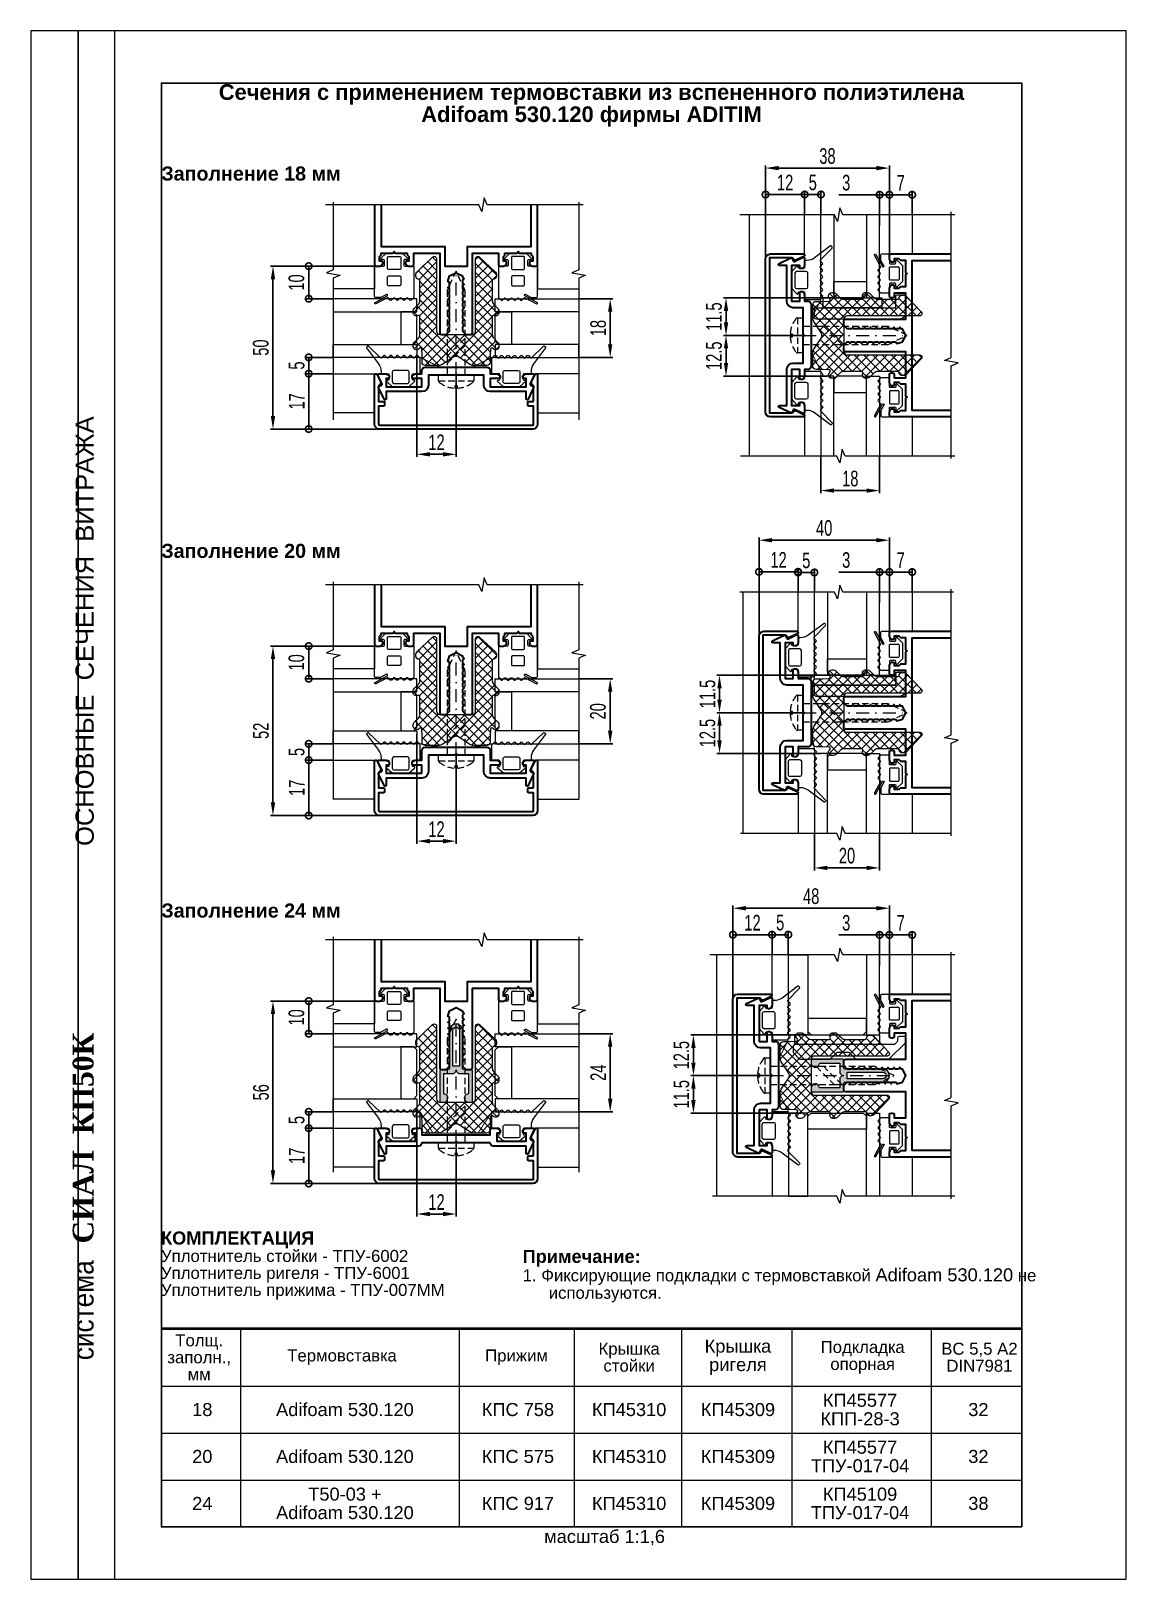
# Paper-space layout '20' of a CAD drawing. Extents: x 0 to 210, y 0 to 297.
# The model-space entities are those that its viewports show. They can reach past a viewport. Long polylines and large blocks are cut down to what shows.
import ezdxf
from ezdxf.enums import TextEntityAlignment as Align

# ---------------------------------------------------------------- set-up
doc = ezdxf.new("R2010")
doc.units = 0
doc.header["$LTSCALE"] = 5
doc.linetypes.add('DASHDOT', pattern=[1, 0.5, -0.25, 0, -0.25])
doc.linetypes.add('HIDDEN', pattern=[0.375, 0.25, -0.125])
doc.layers.get('0').update_dxf_attribs({"linetype": 'CONTINUOUS', "lineweight": 30})
doc.layers.get('DEFPOINTS').update_dxf_attribs({"linetype": 'CONTINUOUS'})
for name, color, linetype, lineweight in [('1', 6, 'DASHDOT', 13), ('2', 3, 'HIDDEN', 13), ('Dimentions', 5, 'CONTINUOUS', 15), ('Glass', 5, 'CONTINUOUS', 20), ('Ал подклад', 7, 'CONTINUOUS', 20), ('Герлен', 7, 'CONTINUOUS', 60), ('Зигзаг', 1, 'CONTINUOUS', 15), ('Конструкции', 252, 'CONTINUOUS', 20), ('Подкладки', 1, 'CONTINUOUS', 20), ('Рамки', 1, 'CONTINUOUS', 15), ('Текстовый', 7, 'CONTINUOUS', 9), ('Уплотнители', 1, 'CONTINUOUS', 20), ('Штриховка', 1, 'CONTINUOUS', 5)]:
    doc.layers.add(name, color=color, linetype=linetype, lineweight=lineweight)
doc.layers.add('Скрытые', color=14, linetype='CONTINUOUS', plot=False)
doc.styles.add('3', font='RUSS.SHX', dxfattribs={"width": 0.7, "height": 3})
doc.styles.add('Каталожный', font='arial.ttf', dxfattribs={"height": 2.5})
doc.styles.add('Фирм', font='arial.ttf', dxfattribs={"height": 3.5})
doc.styles.add('Фирм5', font='timesbd.ttf', dxfattribs={"height": 4})
doc.dimstyles.new('MX1_6', dxfattribs={"dimtxt": 3, "dimasz": 2.5, "dimexe": 0.5, "dimexo": 0, "dimgap": 0.8, "dimtad": 1, "dimlfac": 1.6, "dimdsep": 46, "dimtxsty": '3', "dimcen": 0, "dimclrd": 256, "dimclre": 256, "dimclrt": 256, "dimaunit": 1, "dimadec": 0, "dimazin": 0, "dimtfac": 1, "dimtmove": 0, "dimatfit": 1, "dimfxl": 1, "dimtvp": 1, "dimtolj": 1, "dimtzin": 0, "dimarcsym": 0})

psp = doc.layouts.new('20')

msp = doc.modelspace()

# ---------------------------------------------------------------- texts
at = {"layer": 'Скрытые', "linetype": 'Continuous', "insert": (4100, 7.9386), "char_height": 3.5, "width": 165, "attachment_point": 5, "style": 'Каталожный'}
msp.add_mtext('\\pxqc;{\\H0.71429x;масштаб 1:1,6}', dxfattribs=at)
at = {"layer": 'Текстовый'}
for s, height, style, p in [('ОСНОВНЫЕ  СЕЧЕНИЯ  ВИТРАЖА', 3.5, 'Фирм', (4002.0431, 140.6503)), ('СИАЛ  КП50К', 4, 'Фирм5', (4002, 64.3724))]:
    msp.add_text(s, height=height, rotation=90, dxfattribs=dict(at, style=style)).set_placement(p)
at = {"layer": 'Текстовый', "style": 'Фирм', "width": 0.9}
msp.add_text(' система ', height=4, rotation=90, dxfattribs=at).set_placement((4002, 51.5762), align=Align.CENTER)
at = {"layer": 'Текстовый', "linetype": 'Continuous', "line_spacing_factor": 0.85, "style": 'Каталожный'}
for s, insert, char_height, width, attachment_point in [('{\\fArial|b1|i0|c204|p34;Сечения с применением термовставки из вспененного полиэтилена\\PAdifoam 530.120 фирмы ADITIM}', (4097.5, 282.7033), 3, 165, 5), ('\\P\\pxql;{\\fArial|b1|i0|c204|p34;КОМПЛЕКТАЦИЯ\\P\\pi-2,l2,r-2.0333,se1.0833,t4;\\fArial|b0|i0|c204|p34;\\H0.92x;Уплотнитель стойки - ТПУ-6002\\PУплотнитель ригеля - ТПУ-6001\\PУплотнитель прижима - ТПУ-007ММ}', (4014.934, 70.2198), 2.5, 66.020014, 1), ('\\pxi-2,l2,r-2.0333,se1.0833,ql,t4;{\\fArial|b1|i0|c204|p34;Примечание:\\P\\pi0,l0;\\fArial|b0|i0|c204|p34;\\H0.92x;1. Фиксирующие подкладки с термовставкой }Adifoam 530.120{\\H0.92x; не используются.}', (4084.2851, 63.1548), 2.5, 95.714943, 1), ('Толщ.\\Pзаполн.,\\Pмм', (4022.2528, 42.5434), 2.3, 27.25, 5), ('Крышка \\Pстойки', (4104.7128, 42.5434), 2.3, 19.097083, 5), ('Крышка ригеля', (4125.5739, 42.5434), 2.5, 20.625, 5), ('Подкладка опорная', (4149.4906, 42.5434), 2.3, 27.25, 5), ('ВС 5,5 А2\\PDIN7981', (4171.8866, 42.5434), 2.3, 27.25, 5), ('Термовставка', (4049.6384, 42.5434), 2.3, 43.779088, 5), ('Прижим', (4083.1156, 42.5434), 2.3, 27.25, 5), ('18', (4022.8562, 32.5), 2.5, 12.712441, 5), ('Adifoam 530.120 ', (4050.2067, 32.5), 2.5, 29.826063, 5), ('КПС 758', (4083.3841, 32.5), 2.5, 19.560325, 5), ('КП45310', (4104.7128, 32.5), 2.5, 19.097083, 5), ('КП45309', (4125.5739, 32.5), 2.5, 20.625, 5), ('КП45577\\PКПП-28-3', (4148.9952, 32.5), 2.5, 23.217592, 5), ('32', (4171.6875, 32.5), 2.5, 20.625, 5), ('20', (4022.8562, 23.5), 2.5, 12.712441, 5), ('Adifoam 530.120 ', (4050.2067, 23.5), 2.5, 29.826063, 5), ('КПС 575', (4083.3841, 23.5), 2.5, 19.560325, 5), ('КП45310', (4104.7128, 23.5), 2.5, 19.097083, 5), ('КП45309', (4125.5739, 23.5), 2.5, 20.625, 5), ('КП45577\\PТПУ-017-04', (4148.9952, 23.5), 2.5, 23.217592, 5), ('32', (4171.6875, 23.5), 2.5, 20.625, 5), ('24', (4022.8562, 14.5), 2.5, 12.712441, 5), ('Т50-03 +\\PAdifoam 530.120 ', (4050.2067, 14.5), 2.5, 29.826063, 5), ('КПС 917', (4083.3841, 14.5), 2.5, 19.560325, 5), ('КП45310', (4104.7128, 14.5), 2.5, 19.097083, 5), ('КП45309', (4125.5739, 14.5), 2.5, 20.625, 5), ('КП45109\\PТПУ-017-04', (4148.9952, 14.5), 2.5, 23.217592, 5), ('38', (4171.6875, 14.5), 2.5, 20.625, 5)]:
    msp.add_mtext(s, dxfattribs=dict(at, insert=insert, char_height=char_height, width=width, attachment_point=attachment_point))
at = {"layer": 'Текстовый', "linetype": 'Continuous', "char_height": 2.7, "width": 42.664921, "attachment_point": 1, "style": 'Каталожный'}
for s, insert in [('\\pxql;{\\fArial|b1|i0|c204|p34;Заполнение 18 мм}', (4015, 271)), ('\\pxql;{\\fArial|b1|i0|c204|p34;Заполнение 20 мм}', (4015, 198.6079)), ('\\pxql;{\\fArial|b1|i0|c204|p34;Заполнение 24 мм}', (4015, 129.6079))]:
    msp.add_mtext(s, dxfattribs=dict(at, insert=insert))

# ---------------------------------------------------------------- blocks, each defined once
blk = doc.blocks.new('*D320')
at = {"layer": 'DEFPOINTS', "color": 0, "linetype": 'Continuous', "transparency": 16777216}
for p in [(4095.07, 245.63), (4095.07, 234.38), (4101.08, 234.38)]:
    blk.add_point(p, dxfattribs=at)
at = {"layer": 'Dimentions', "linetype": 'Continuous', "lineweight": -2, "transparency": 16777216}
for p, q in [((4095.07, 245.63), (4101.58, 245.63)), ((4101.08, 243.13), (4101.08, 236.88)), ((4095.07, 234.38), (4101.58, 234.38))]:
    blk.add_line(p, q, dxfattribs=at)
at = {"layer": 'Dimentions', "linetype": 'Continuous', "transparency": 16777216}
for points in [[(4100.66, 243.13), (4101.49, 243.13), (4101.08, 245.63)], [(4100.66, 236.88), (4101.49, 236.88), (4101.08, 234.38)]]:
    blk.add_solid(points, dxfattribs=at)
at = {"layer": 'Dimentions', "linetype": 'Continuous', "transparency": 16777216, "insert": (4098.78, 240), "char_height": 3, "attachment_point": 5, "rotation": 90, "style": '3'}
blk.add_mtext('\\A1;18', dxfattribs=at)
blk = doc.blocks.new('_DotSmall')
at = {"color": 0, "linetype": 'ByBlock', "const_width": 0.5}
blk.add_lwpolyline([(-0.0625, 0, 1), (0.0625, 0, 1)], format="xyb", close=True, dxfattribs=at)
blk = doc.blocks.new('*D321')
at = {"layer": 'DEFPOINTS', "color": 0, "linetype": 'Continuous', "transparency": 16777216}
for p in [(4047.98, 231.25), (4043.26, 220.63), (4057.66, 220.63)]:
    blk.add_point(p, dxfattribs=at)
at = {"layer": 'Dimentions', "linetype": 'Continuous', "lineweight": -2, "transparency": 16777216}
for p, q in [((4047.98, 231.25), (4042.76, 231.25)), ((4043.26, 231.25), (4043.26, 220.63)), ((4057.66, 220.63), (4042.76, 220.63))]:
    blk.add_line(p, q, dxfattribs=at)
at = {"layer": 'Dimentions', "linetype": 'Continuous', "lineweight": -2, "transparency": 16777216, "xscale": 2.5, "yscale": 2.5, "zscale": 2.5}
for p, rotation in [((4043.26, 231.25), 90), ((4043.26, 220.63), 270)]:
    blk.add_blockref('_DotSmall', p, dxfattribs=dict(at, rotation=rotation))
at = {"layer": 'Dimentions', "linetype": 'Continuous', "transparency": 16777216, "insert": (4040.96, 225.94), "char_height": 3, "attachment_point": 5, "rotation": 90, "style": '3'}
blk.add_mtext('\\A1;17', dxfattribs=at)
blk = doc.blocks.new('*D322')
at = {"layer": 'DEFPOINTS', "color": 0, "linetype": 'Continuous', "transparency": 16777216}
for p in [(4047.98, 234.38), (4043.26, 231.25), (4047.98, 231.25)]:
    blk.add_point(p, dxfattribs=at)
at = {"layer": 'Dimentions', "linetype": 'Continuous', "lineweight": -2, "transparency": 16777216}
for p, q in [((4047.98, 234.38), (4042.76, 234.38)), ((4043.26, 234.38), (4043.26, 231.25)), ((4047.98, 231.25), (4042.76, 231.25))]:
    blk.add_line(p, q, dxfattribs=at)
at = {"layer": 'Dimentions', "linetype": 'Continuous', "lineweight": -2, "transparency": 16777216, "xscale": 2.5, "yscale": 2.5, "zscale": 2.5}
for p, rotation in [((4043.26, 234.38), 90), ((4043.26, 231.25), 270)]:
    blk.add_blockref('_DotSmall', p, dxfattribs=dict(at, rotation=rotation))
at = {"layer": 'Dimentions', "linetype": 'Continuous', "transparency": 16777216, "insert": (4040.96, 232.81), "char_height": 3, "attachment_point": 5, "rotation": 90, "style": '3'}
blk.add_mtext('\\A1;5', dxfattribs=at)
blk = doc.blocks.new('*D323')
at = {"layer": 'DEFPOINTS', "color": 0, "linetype": 'Continuous', "transparency": 16777216}
for p in [(4056.21, 251.88), (4043.26, 245.63), (4047.98, 245.63)]:
    blk.add_point(p, dxfattribs=at)
at = {"layer": 'Dimentions', "linetype": 'Continuous', "lineweight": -2, "transparency": 16777216}
for p, q in [((4056.21, 251.88), (4042.76, 251.88)), ((4043.26, 251.88), (4043.26, 245.63)), ((4047.98, 245.63), (4042.76, 245.63))]:
    blk.add_line(p, q, dxfattribs=at)
at = {"layer": 'Dimentions', "linetype": 'Continuous', "lineweight": -2, "transparency": 16777216, "xscale": 2.5, "yscale": 2.5, "zscale": 2.5}
for p, rotation in [((4043.26, 251.88), 90), ((4043.26, 245.63), 270)]:
    blk.add_blockref('_DotSmall', p, dxfattribs=dict(at, rotation=rotation))
at = {"layer": 'Dimentions', "linetype": 'Continuous', "transparency": 16777216, "insert": (4040.91, 248.75), "char_height": 3, "attachment_point": 5, "rotation": 90, "style": '3'}
blk.add_mtext('\\A1;10', dxfattribs=at)
blk = doc.blocks.new('*D324')
at = {"layer": 'DEFPOINTS', "color": 0, "linetype": 'Continuous', "transparency": 16777216}
for p in [(4056.21, 251.88), (4036.41, 220.63), (4050.21, 220.63)]:
    blk.add_point(p, dxfattribs=at)
at = {"layer": 'Dimentions', "linetype": 'Continuous', "lineweight": -2, "transparency": 16777216}
for p, q in [((4056.21, 251.88), (4035.91, 251.88)), ((4036.41, 249.38), (4036.41, 223.13)), ((4050.21, 220.63), (4035.91, 220.63))]:
    blk.add_line(p, q, dxfattribs=at)
at = {"layer": 'Dimentions', "linetype": 'Continuous', "transparency": 16777216}
for points in [[(4035.99, 249.38), (4036.83, 249.38), (4036.41, 251.88)], [(4035.99, 223.13), (4036.83, 223.13), (4036.41, 220.63)]]:
    blk.add_solid(points, dxfattribs=at)
at = {"layer": 'Dimentions', "linetype": 'Continuous', "transparency": 16777216, "insert": (4034.07, 236.25), "char_height": 3, "attachment_point": 5, "rotation": 90, "style": '3'}
blk.add_mtext('\\A1;50', dxfattribs=at)
blk = doc.blocks.new('*D325')
at = {"layer": 'DEFPOINTS', "color": 0, "linetype": 'Continuous', "transparency": 16777216}
for p in [(4130.87, 265.62), (4138.37, 261.86), (4130.87, 250.7)]:
    blk.add_point(p, dxfattribs=at)
at = {"layer": 'Dimentions', "linetype": 'Continuous', "lineweight": -2, "transparency": 16777216}
for p, q in [((4130.87, 250.7), (4130.87, 266.12)), ((4138.37, 265.62), (4130.87, 265.62)), ((4138.37, 261.86), (4138.37, 266.12))]:
    blk.add_line(p, q, dxfattribs=at)
at = {"layer": 'Dimentions', "linetype": 'Continuous', "lineweight": -2, "transparency": 16777216, "xscale": 2.5, "yscale": 2.5, "zscale": 2.5, "rotation": 180}
blk.add_blockref('_DotSmall', (4130.87, 265.62), dxfattribs=at)
at = {"layer": 'Dimentions', "linetype": 'Continuous', "lineweight": -2, "transparency": 16777216, "xscale": 2.5, "yscale": 2.5, "zscale": 2.5}
blk.add_blockref('_DotSmall', (4138.37, 265.62), dxfattribs=at)
at = {"layer": 'Dimentions', "linetype": 'Continuous', "transparency": 16777216, "insert": (4134.62, 267.92), "char_height": 3, "attachment_point": 5, "style": '3'}
blk.add_mtext('\\A1;12', dxfattribs=at)
blk = doc.blocks.new('*D326')
at = {"layer": 'DEFPOINTS', "color": 0, "linetype": 'Continuous', "transparency": 16777216}
for p in [(4154.62, 265.58), (4152.74, 259.7), (4154.62, 253.9)]:
    blk.add_point(p, dxfattribs=at)
at = {"layer": 'Dimentions', "linetype": 'Continuous', "lineweight": -2, "transparency": 16777216}
for p, q in [((4152.74, 265.58), (4144.94, 265.58)), ((4152.74, 259.7), (4152.74, 266.08)), ((4154.62, 265.58), (4152.74, 265.58)), ((4154.62, 253.9), (4154.62, 266.08)), ((4154.62, 265.58), (4157.12, 265.58))]:
    blk.add_line(p, q, dxfattribs=at)
at = {"layer": 'Dimentions', "linetype": 'Continuous', "lineweight": -2, "transparency": 16777216, "xscale": 2.5, "yscale": 2.5, "zscale": 2.5}
blk.add_blockref('_DotSmall', (4152.74, 265.58), dxfattribs=at)
at = {"layer": 'Dimentions', "linetype": 'Continuous', "lineweight": -2, "transparency": 16777216, "xscale": 2.5, "yscale": 2.5, "zscale": 2.5, "rotation": 180}
blk.add_blockref('_DotSmall', (4154.62, 265.58), dxfattribs=at)
at = {"layer": 'Dimentions', "linetype": 'Continuous', "transparency": 16777216, "insert": (4146.34, 267.88), "char_height": 3, "attachment_point": 5, "style": '3'}
blk.add_mtext('\\A1;3', dxfattribs=at)
blk = doc.blocks.new('*D401')
at = {"layer": 'DEFPOINTS', "color": 0, "linetype": 'Continuous', "transparency": 16777216}
for p in [(4130.87, 270.69), (4130.87, 263.37), (4154.62, 253.9)]:
    blk.add_point(p, dxfattribs=at)
at = {"layer": 'Dimentions', "linetype": 'Continuous', "lineweight": -2, "transparency": 16777216}
for p, q in [((4130.87, 263.37), (4130.87, 271.19)), ((4152.12, 270.69), (4133.37, 270.69)), ((4154.62, 253.9), (4154.62, 271.19))]:
    blk.add_line(p, q, dxfattribs=at)
at = {"layer": 'Dimentions', "linetype": 'Continuous', "transparency": 16777216}
for points in [[(4133.37, 271.11), (4133.37, 270.27), (4130.87, 270.69)], [(4152.12, 271.11), (4152.12, 270.27), (4154.62, 270.69)]]:
    blk.add_solid(points, dxfattribs=at)
at = {"layer": 'Dimentions', "linetype": 'Continuous', "transparency": 16777216, "insert": (4142.74, 272.99), "char_height": 3, "attachment_point": 5, "style": '3'}
blk.add_mtext('\\A1;38', dxfattribs=at)
blk = doc.blocks.new('*D402')
at = {"layer": 'DEFPOINTS', "color": 0, "linetype": 'Continuous', "transparency": 16777216}
for p in [(4141.49, 215.44), (4152.74, 215.44), (4152.74, 208.82)]:
    blk.add_point(p, dxfattribs=at)
at = {"layer": 'Dimentions', "linetype": 'Continuous', "lineweight": -2, "transparency": 16777216}
for p, q in [((4141.49, 215.44), (4141.49, 208.32)), ((4152.74, 215.44), (4152.74, 208.32)), ((4143.99, 208.82), (4150.24, 208.82))]:
    blk.add_line(p, q, dxfattribs=at)
at = {"layer": 'Dimentions', "linetype": 'Continuous', "transparency": 16777216}
for points in [[(4143.99, 209.24), (4143.99, 208.41), (4141.49, 208.82)], [(4150.24, 209.24), (4150.24, 208.41), (4152.74, 208.82)]]:
    blk.add_solid(points, dxfattribs=at)
at = {"layer": 'Dimentions', "linetype": 'Continuous', "transparency": 16777216, "insert": (4147.12, 211.12), "char_height": 3, "attachment_point": 5, "style": '3'}
blk.add_mtext('\\A1;18', dxfattribs=at)
blk = doc.blocks.new('*D403')
at = {"layer": 'DEFPOINTS', "color": 0, "linetype": 'Continuous', "transparency": 16777216}
for p in [(4141.49, 265.62), (4138.37, 261.86), (4141.49, 261.75)]:
    blk.add_point(p, dxfattribs=at)
at = {"layer": 'Dimentions', "linetype": 'Continuous', "lineweight": -2, "transparency": 16777216}
for p, q in [((4138.37, 261.86), (4138.37, 266.12)), ((4138.37, 265.62), (4141.49, 265.62)), ((4141.49, 261.75), (4141.49, 266.12))]:
    blk.add_line(p, q, dxfattribs=at)
at = {"layer": 'Dimentions', "linetype": 'Continuous', "lineweight": -2, "transparency": 16777216, "xscale": 2.5, "yscale": 2.5, "zscale": 2.5, "rotation": 180}
blk.add_blockref('_DotSmall', (4138.37, 265.62), dxfattribs=at)
at = {"layer": 'Dimentions', "linetype": 'Continuous', "lineweight": -2, "transparency": 16777216, "xscale": 2.5, "yscale": 2.5, "zscale": 2.5}
blk.add_blockref('_DotSmall', (4141.49, 265.62), dxfattribs=at)
at = {"layer": 'Dimentions', "linetype": 'Continuous', "transparency": 16777216, "insert": (4139.93, 267.92), "char_height": 3, "attachment_point": 5, "style": '3'}
blk.add_mtext('\\A1;5', dxfattribs=at)
blk = doc.blocks.new('*D404')
at = {"layer": 'DEFPOINTS', "color": 0, "linetype": 'Continuous', "transparency": 16777216}
for p in [(4064.02, 235), (4071.52, 230.94), (4071.52, 215.78)]:
    blk.add_point(p, dxfattribs=at)
at = {"layer": 'Dimentions', "linetype": 'Continuous', "lineweight": -2, "transparency": 16777216}
for p, q in [((4064.02, 235), (4064.02, 215.28)), ((4071.52, 230.94), (4071.52, 215.28)), ((4066.52, 215.78), (4069.02, 215.78))]:
    blk.add_line(p, q, dxfattribs=at)
at = {"layer": 'Dimentions', "linetype": 'Continuous', "transparency": 16777216}
for points in [[(4066.52, 216.2), (4066.52, 215.36), (4064.02, 215.78)], [(4069.02, 216.2), (4069.02, 215.36), (4071.52, 215.78)]]:
    blk.add_solid(points, dxfattribs=at)
at = {"layer": 'Dimentions', "linetype": 'Continuous', "transparency": 16777216, "insert": (4067.77, 218.08), "char_height": 3, "attachment_point": 5, "style": '3'}
blk.add_mtext('\\A1;12', dxfattribs=at)
blk = doc.blocks.new('*D405')
at = {"layer": 'DEFPOINTS', "color": 0, "transparency": 16777216}
for p in [(4123.29, 245.78), (4143.99, 245.78), (4138.05, 238.59)]:
    blk.add_point(p, dxfattribs=at)
at = {"layer": 'Dimentions', "lineweight": -2, "transparency": 16777216}
for p, q in [((4143.99, 245.78), (4122.79, 245.78)), ((4123.29, 241.09), (4123.29, 243.28)), ((4138.05, 238.59), (4122.79, 238.59))]:
    blk.add_line(p, q, dxfattribs=at)
at = {"layer": 'Dimentions', "transparency": 16777216}
for points in [[(4122.87, 243.28), (4123.71, 243.28), (4123.29, 245.78)], [(4122.87, 241.09), (4123.71, 241.09), (4123.29, 238.59)]]:
    blk.add_solid(points, dxfattribs=at)
at = {"layer": 'Dimentions', "transparency": 16777216, "insert": (4120.99, 242.19), "char_height": 3, "attachment_point": 5, "rotation": 90, "style": '3'}
blk.add_mtext('\\A1;11.5', dxfattribs=at)
blk = doc.blocks.new('*D406')
at = {"layer": 'DEFPOINTS', "color": 0, "transparency": 16777216}
for p in [(4130.03, 238.59), (4123.29, 230.78), (4142.74, 230.78)]:
    blk.add_point(p, dxfattribs=at)
at = {"layer": 'Dimentions', "lineweight": -2, "transparency": 16777216}
for p, q in [((4130.03, 238.59), (4122.79, 238.59)), ((4123.29, 236.09), (4123.29, 233.28)), ((4142.74, 230.78), (4122.79, 230.78))]:
    blk.add_line(p, q, dxfattribs=at)
at = {"layer": 'Dimentions', "transparency": 16777216}
for points in [[(4122.87, 236.09), (4123.71, 236.09), (4123.29, 238.59)], [(4122.87, 233.28), (4123.71, 233.28), (4123.29, 230.78)]]:
    blk.add_solid(points, dxfattribs=at)
at = {"layer": 'Dimentions', "transparency": 16777216, "insert": (4120.99, 234.69), "char_height": 3, "attachment_point": 5, "rotation": 90, "style": '3'}
blk.add_mtext('\\A1;12.5', dxfattribs=at)
blk = doc.blocks.new('*D407')
at = {"layer": 'DEFPOINTS', "color": 0, "linetype": 'Continuous', "transparency": 16777216}
for p in [(4095.07, 172.73), (4095.07, 160.23), (4101.08, 160.23)]:
    blk.add_point(p, dxfattribs=at)
at = {"layer": 'Dimentions', "linetype": 'Continuous', "lineweight": -2, "transparency": 16777216}
for p, q in [((4095.07, 172.73), (4101.58, 172.73)), ((4101.08, 170.23), (4101.08, 162.73)), ((4095.07, 160.23), (4101.58, 160.23))]:
    blk.add_line(p, q, dxfattribs=at)
at = {"layer": 'Dimentions', "linetype": 'Continuous', "transparency": 16777216}
for points in [[(4100.66, 170.23), (4101.49, 170.23), (4101.08, 172.73)], [(4100.66, 162.73), (4101.49, 162.73), (4101.08, 160.23)]]:
    blk.add_solid(points, dxfattribs=at)
at = {"layer": 'Dimentions', "linetype": 'Continuous', "transparency": 16777216, "insert": (4098.73, 166.48), "char_height": 3, "attachment_point": 5, "rotation": 90, "style": '3'}
blk.add_mtext('\\A1;20', dxfattribs=at)
blk = doc.blocks.new('*D408')
at = {"layer": 'DEFPOINTS', "color": 0, "linetype": 'Continuous', "transparency": 16777216}
for p in [(4047.98, 157.11), (4043.26, 146.48), (4057.66, 146.48)]:
    blk.add_point(p, dxfattribs=at)
at = {"layer": 'Dimentions', "linetype": 'Continuous', "lineweight": -2, "transparency": 16777216}
for p, q in [((4047.98, 157.11), (4042.76, 157.11)), ((4043.26, 157.11), (4043.26, 146.48)), ((4057.66, 146.48), (4042.76, 146.48))]:
    blk.add_line(p, q, dxfattribs=at)
at = {"layer": 'Dimentions', "linetype": 'Continuous', "lineweight": -2, "transparency": 16777216, "xscale": 2.5, "yscale": 2.5, "zscale": 2.5}
for p, rotation in [((4043.26, 157.11), 90), ((4043.26, 146.48), 270)]:
    blk.add_blockref('_DotSmall', p, dxfattribs=dict(at, rotation=rotation))
at = {"layer": 'Dimentions', "linetype": 'Continuous', "transparency": 16777216, "insert": (4040.96, 151.8), "char_height": 3, "attachment_point": 5, "rotation": 90, "style": '3'}
blk.add_mtext('\\A1;17', dxfattribs=at)
blk = doc.blocks.new('*D409')
at = {"layer": 'DEFPOINTS', "color": 0, "linetype": 'Continuous', "transparency": 16777216}
for p in [(4047.98, 160.23), (4043.26, 157.11), (4047.98, 157.11)]:
    blk.add_point(p, dxfattribs=at)
at = {"layer": 'Dimentions', "linetype": 'Continuous', "lineweight": -2, "transparency": 16777216}
for p, q in [((4047.98, 160.23), (4042.76, 160.23)), ((4043.26, 160.23), (4043.26, 157.11)), ((4047.98, 157.11), (4042.76, 157.11))]:
    blk.add_line(p, q, dxfattribs=at)
at = {"layer": 'Dimentions', "linetype": 'Continuous', "lineweight": -2, "transparency": 16777216, "xscale": 2.5, "yscale": 2.5, "zscale": 2.5}
for p, rotation in [((4043.26, 160.23), 90), ((4043.26, 157.11), 270)]:
    blk.add_blockref('_DotSmall', p, dxfattribs=dict(at, rotation=rotation))
at = {"layer": 'Dimentions', "linetype": 'Continuous', "transparency": 16777216, "insert": (4040.96, 158.67), "char_height": 3, "attachment_point": 5, "rotation": 90, "style": '3'}
blk.add_mtext('\\A1;5', dxfattribs=at)
blk = doc.blocks.new('*D410')
at = {"layer": 'DEFPOINTS', "color": 0, "linetype": 'Continuous', "transparency": 16777216}
for p in [(4055.9, 178.98), (4043.26, 172.73), (4047.98, 172.73)]:
    blk.add_point(p, dxfattribs=at)
at = {"layer": 'Dimentions', "linetype": 'Continuous', "lineweight": -2, "transparency": 16777216}
for p, q in [((4055.9, 178.98), (4042.76, 178.98)), ((4043.26, 178.98), (4043.26, 172.73)), ((4047.98, 172.73), (4042.76, 172.73))]:
    blk.add_line(p, q, dxfattribs=at)
at = {"layer": 'Dimentions', "linetype": 'Continuous', "lineweight": -2, "transparency": 16777216, "xscale": 2.5, "yscale": 2.5, "zscale": 2.5}
for p, rotation in [((4043.26, 178.98), 90), ((4043.26, 172.73), 270)]:
    blk.add_blockref('_DotSmall', p, dxfattribs=dict(at, rotation=rotation))
at = {"layer": 'Dimentions', "linetype": 'Continuous', "transparency": 16777216, "insert": (4040.91, 175.86), "char_height": 3, "attachment_point": 5, "rotation": 90, "style": '3'}
blk.add_mtext('\\A1;10', dxfattribs=at)
blk = doc.blocks.new('*D411')
at = {"layer": 'DEFPOINTS', "color": 0, "linetype": 'Continuous', "transparency": 16777216}
for p in [(4055.9, 178.98), (4036.41, 146.48), (4050.21, 146.48)]:
    blk.add_point(p, dxfattribs=at)
at = {"layer": 'Dimentions', "linetype": 'Continuous', "lineweight": -2, "transparency": 16777216}
for p, q in [((4055.9, 178.98), (4035.91, 178.98)), ((4036.41, 176.48), (4036.41, 148.98)), ((4050.21, 146.48), (4035.91, 146.48))]:
    blk.add_line(p, q, dxfattribs=at)
at = {"layer": 'Dimentions', "linetype": 'Continuous', "transparency": 16777216}
for points in [[(4035.99, 176.48), (4036.83, 176.48), (4036.41, 178.98)], [(4035.99, 148.98), (4036.83, 148.98), (4036.41, 146.48)]]:
    blk.add_solid(points, dxfattribs=at)
at = {"layer": 'Dimentions', "linetype": 'Continuous', "transparency": 16777216, "insert": (4034.11, 162.73), "char_height": 3, "attachment_point": 5, "rotation": 90, "style": '3'}
blk.add_mtext('\\A1;52', dxfattribs=at)
blk = doc.blocks.new('*D412')
at = {"layer": 'DEFPOINTS', "color": 0, "linetype": 'Continuous', "transparency": 16777216}
for p in [(4129.62, 193.23), (4137.12, 189.47), (4129.62, 178.31)]:
    blk.add_point(p, dxfattribs=at)
at = {"layer": 'Dimentions', "linetype": 'Continuous', "lineweight": -2, "transparency": 16777216}
for p, q in [((4129.62, 178.31), (4129.62, 193.73)), ((4137.12, 193.23), (4129.62, 193.23)), ((4137.12, 189.47), (4137.12, 193.73))]:
    blk.add_line(p, q, dxfattribs=at)
at = {"layer": 'Dimentions', "linetype": 'Continuous', "lineweight": -2, "transparency": 16777216, "xscale": 2.5, "yscale": 2.5, "zscale": 2.5, "rotation": 180}
blk.add_blockref('_DotSmall', (4129.62, 193.23), dxfattribs=at)
at = {"layer": 'Dimentions', "linetype": 'Continuous', "lineweight": -2, "transparency": 16777216, "xscale": 2.5, "yscale": 2.5, "zscale": 2.5}
blk.add_blockref('_DotSmall', (4137.12, 193.23), dxfattribs=at)
at = {"layer": 'Dimentions', "linetype": 'Continuous', "transparency": 16777216, "insert": (4133.37, 195.53), "char_height": 3, "attachment_point": 5, "style": '3'}
blk.add_mtext('\\A1;12', dxfattribs=at)
blk = doc.blocks.new('*D413')
at = {"layer": 'DEFPOINTS', "color": 0, "linetype": 'Continuous', "transparency": 16777216}
for p in [(4154.62, 193.19), (4152.74, 187.31), (4154.62, 181.51)]:
    blk.add_point(p, dxfattribs=at)
at = {"layer": 'Dimentions', "linetype": 'Continuous', "lineweight": -2, "transparency": 16777216}
for p, q in [((4152.74, 193.19), (4144.94, 193.19)), ((4152.74, 187.31), (4152.74, 193.69)), ((4154.62, 193.19), (4152.74, 193.19)), ((4154.62, 181.51), (4154.62, 193.69)), ((4154.62, 193.19), (4157.12, 193.19))]:
    blk.add_line(p, q, dxfattribs=at)
at = {"layer": 'Dimentions', "linetype": 'Continuous', "lineweight": -2, "transparency": 16777216, "xscale": 2.5, "yscale": 2.5, "zscale": 2.5}
blk.add_blockref('_DotSmall', (4152.74, 193.19), dxfattribs=at)
at = {"layer": 'Dimentions', "linetype": 'Continuous', "lineweight": -2, "transparency": 16777216, "xscale": 2.5, "yscale": 2.5, "zscale": 2.5, "rotation": 180}
blk.add_blockref('_DotSmall', (4154.62, 193.19), dxfattribs=at)
at = {"layer": 'Dimentions', "linetype": 'Continuous', "transparency": 16777216, "insert": (4146.34, 195.49), "char_height": 3, "attachment_point": 5, "style": '3'}
blk.add_mtext('\\A1;3', dxfattribs=at)
blk = doc.blocks.new('*D414')
at = {"layer": 'DEFPOINTS', "color": 0, "linetype": 'Continuous', "transparency": 16777216}
for p in [(4129.62, 199.3), (4129.62, 189.87), (4154.62, 181.51)]:
    blk.add_point(p, dxfattribs=at)
at = {"layer": 'Dimentions', "linetype": 'Continuous', "lineweight": -2, "transparency": 16777216}
for p, q in [((4129.62, 189.87), (4129.62, 199.8)), ((4152.12, 199.3), (4132.12, 199.3)), ((4154.62, 181.51), (4154.62, 199.8))]:
    blk.add_line(p, q, dxfattribs=at)
at = {"layer": 'Dimentions', "linetype": 'Continuous', "transparency": 16777216}
for points in [[(4132.12, 199.71), (4132.12, 198.88), (4129.62, 199.3)], [(4152.12, 199.71), (4152.12, 198.88), (4154.62, 199.3)]]:
    blk.add_solid(points, dxfattribs=at)
at = {"layer": 'Dimentions', "linetype": 'Continuous', "transparency": 16777216, "insert": (4142.12, 201.64), "char_height": 3, "attachment_point": 5, "style": '3'}
blk.add_mtext('\\A1;40', dxfattribs=at)
blk = doc.blocks.new('*D415')
at = {"layer": 'DEFPOINTS', "color": 0, "linetype": 'Continuous', "transparency": 16777216}
for p in [(4140.24, 143.04), (4152.74, 143.04), (4152.74, 136.43)]:
    blk.add_point(p, dxfattribs=at)
at = {"layer": 'Dimentions', "linetype": 'Continuous', "lineweight": -2, "transparency": 16777216}
for p, q in [((4140.24, 143.04), (4140.24, 135.93)), ((4152.74, 143.04), (4152.74, 135.93)), ((4142.74, 136.43), (4150.24, 136.43))]:
    blk.add_line(p, q, dxfattribs=at)
at = {"layer": 'Dimentions', "linetype": 'Continuous', "transparency": 16777216}
for points in [[(4142.74, 136.85), (4142.74, 136.01), (4140.24, 136.43)], [(4150.24, 136.85), (4150.24, 136.01), (4152.74, 136.43)]]:
    blk.add_solid(points, dxfattribs=at)
at = {"layer": 'Dimentions', "linetype": 'Continuous', "transparency": 16777216, "insert": (4146.49, 138.77), "char_height": 3, "attachment_point": 5, "style": '3'}
blk.add_mtext('\\A1;20', dxfattribs=at)
blk = doc.blocks.new('*D416')
at = {"layer": 'DEFPOINTS', "color": 0, "linetype": 'Continuous', "transparency": 16777216}
for p in [(4140.24, 193.11), (4137.12, 189.36), (4140.24, 189.24)]:
    blk.add_point(p, dxfattribs=at)
at = {"layer": 'Dimentions', "linetype": 'Continuous', "lineweight": -2, "transparency": 16777216}
for p, q in [((4137.12, 189.36), (4137.12, 193.61)), ((4137.12, 193.11), (4140.24, 193.11)), ((4140.24, 189.24), (4140.24, 193.61))]:
    blk.add_line(p, q, dxfattribs=at)
at = {"layer": 'Dimentions', "linetype": 'Continuous', "lineweight": -2, "transparency": 16777216, "xscale": 2.5, "yscale": 2.5, "zscale": 2.5, "rotation": 180}
blk.add_blockref('_DotSmall', (4137.12, 193.11), dxfattribs=at)
at = {"layer": 'Dimentions', "linetype": 'Continuous', "lineweight": -2, "transparency": 16777216, "xscale": 2.5, "yscale": 2.5, "zscale": 2.5}
blk.add_blockref('_DotSmall', (4140.24, 193.11), dxfattribs=at)
at = {"layer": 'Dimentions', "linetype": 'Continuous', "transparency": 16777216, "insert": (4138.68, 195.41), "char_height": 3, "attachment_point": 5, "style": '3'}
blk.add_mtext('\\A1;5', dxfattribs=at)
blk = doc.blocks.new('*D417')
at = {"layer": 'DEFPOINTS', "color": 0, "linetype": 'Continuous', "transparency": 16777216}
for p in [(4064.02, 162.11), (4071.52, 158.05), (4071.52, 141.57)]:
    blk.add_point(p, dxfattribs=at)
at = {"layer": 'Dimentions', "linetype": 'Continuous', "lineweight": -2, "transparency": 16777216}
for p, q in [((4064.02, 162.11), (4064.02, 141.07)), ((4071.52, 158.05), (4071.52, 141.07)), ((4066.52, 141.57), (4069.02, 141.57))]:
    blk.add_line(p, q, dxfattribs=at)
at = {"layer": 'Dimentions', "linetype": 'Continuous', "transparency": 16777216}
for points in [[(4066.52, 141.99), (4066.52, 141.15), (4064.02, 141.57)], [(4069.02, 141.99), (4069.02, 141.15), (4071.52, 141.57)]]:
    blk.add_solid(points, dxfattribs=at)
at = {"layer": 'Dimentions', "linetype": 'Continuous', "transparency": 16777216, "insert": (4067.77, 143.87), "char_height": 3, "attachment_point": 5, "style": '3'}
blk.add_mtext('\\A1;12', dxfattribs=at)
blk = doc.blocks.new('*D418')
at = {"layer": 'DEFPOINTS', "color": 0, "transparency": 16777216}
for p in [(4122.04, 173.39), (4142.74, 173.39), (4138.05, 166.2)]:
    blk.add_point(p, dxfattribs=at)
at = {"layer": 'Dimentions', "lineweight": -2, "transparency": 16777216}
for p, q in [((4142.74, 173.39), (4121.54, 173.39)), ((4122.04, 168.7), (4122.04, 170.89)), ((4138.05, 166.2), (4121.54, 166.2))]:
    blk.add_line(p, q, dxfattribs=at)
at = {"layer": 'Dimentions', "transparency": 16777216}
for points in [[(4121.62, 170.89), (4122.46, 170.89), (4122.04, 173.39)], [(4121.62, 168.7), (4122.46, 168.7), (4122.04, 166.2)]]:
    blk.add_solid(points, dxfattribs=at)
at = {"layer": 'Dimentions', "transparency": 16777216, "insert": (4119.74, 169.79), "char_height": 3, "attachment_point": 5, "rotation": 90, "style": '3'}
blk.add_mtext('\\A1;11.5', dxfattribs=at)
blk = doc.blocks.new('*D419')
at = {"layer": 'DEFPOINTS', "color": 0, "transparency": 16777216}
for p in [(4128.78, 166.2), (4122.04, 158.39), (4141.49, 158.39)]:
    blk.add_point(p, dxfattribs=at)
at = {"layer": 'Dimentions', "lineweight": -2, "transparency": 16777216}
for p, q in [((4128.78, 166.2), (4121.54, 166.2)), ((4122.04, 163.7), (4122.04, 160.89)), ((4141.49, 158.39), (4121.54, 158.39))]:
    blk.add_line(p, q, dxfattribs=at)
at = {"layer": 'Dimentions', "transparency": 16777216}
for points in [[(4121.62, 163.7), (4122.46, 163.7), (4122.04, 166.2)], [(4121.62, 160.89), (4122.46, 160.89), (4122.04, 158.39)]]:
    blk.add_solid(points, dxfattribs=at)
at = {"layer": 'Dimentions', "transparency": 16777216, "insert": (4119.74, 162.29), "char_height": 3, "attachment_point": 5, "rotation": 90, "style": '3'}
blk.add_mtext('\\A1;12.5', dxfattribs=at)
blk = doc.blocks.new('*D390')
at = {"layer": 'DEFPOINTS', "color": 0, "linetype": 'Continuous', "transparency": 16777216}
for p in [(4095.07, 104.63), (4095.07, 89.63), (4101.08, 89.63)]:
    blk.add_point(p, dxfattribs=at)
at = {"layer": 'Dimentions', "linetype": 'Continuous', "lineweight": -2, "transparency": 16777216}
for p, q in [((4095.07, 104.63), (4101.58, 104.63)), ((4101.08, 102.13), (4101.08, 92.13)), ((4095.07, 89.63), (4101.58, 89.63))]:
    blk.add_line(p, q, dxfattribs=at)
at = {"layer": 'Dimentions', "linetype": 'Continuous', "transparency": 16777216}
for points in [[(4100.66, 102.13), (4101.49, 102.13), (4101.08, 104.63)], [(4100.66, 92.13), (4101.49, 92.13), (4101.08, 89.63)]]:
    blk.add_solid(points, dxfattribs=at)
at = {"layer": 'Dimentions', "linetype": 'Continuous', "transparency": 16777216, "insert": (4098.78, 97.13), "char_height": 3, "attachment_point": 5, "rotation": 90, "style": '3'}
blk.add_mtext('\\A1;24', dxfattribs=at)
blk = doc.blocks.new('*D391')
at = {"layer": 'DEFPOINTS', "color": 0, "linetype": 'Continuous', "transparency": 16777216}
for p in [(4047.98, 86.5), (4043.26, 75.88), (4057.66, 75.88)]:
    blk.add_point(p, dxfattribs=at)
at = {"layer": 'Dimentions', "linetype": 'Continuous', "lineweight": -2, "transparency": 16777216}
for p, q in [((4047.98, 86.5), (4042.76, 86.5)), ((4043.26, 86.5), (4043.26, 75.88)), ((4057.66, 75.88), (4042.76, 75.88))]:
    blk.add_line(p, q, dxfattribs=at)
at = {"layer": 'Dimentions', "linetype": 'Continuous', "lineweight": -2, "transparency": 16777216, "xscale": 2.5, "yscale": 2.5, "zscale": 2.5}
for p, rotation in [((4043.26, 86.5), 90), ((4043.26, 75.88), 270)]:
    blk.add_blockref('_DotSmall', p, dxfattribs=dict(at, rotation=rotation))
at = {"layer": 'Dimentions', "linetype": 'Continuous', "transparency": 16777216, "insert": (4040.96, 81.19), "char_height": 3, "attachment_point": 5, "rotation": 90, "style": '3'}
blk.add_mtext('\\A1;17', dxfattribs=at)
blk = doc.blocks.new('*D392')
at = {"layer": 'DEFPOINTS', "color": 0, "linetype": 'Continuous', "transparency": 16777216}
for p in [(4047.98, 89.63), (4043.26, 86.5), (4047.98, 86.5)]:
    blk.add_point(p, dxfattribs=at)
at = {"layer": 'Dimentions', "linetype": 'Continuous', "lineweight": -2, "transparency": 16777216}
for p, q in [((4047.98, 89.63), (4042.76, 89.63)), ((4043.26, 89.63), (4043.26, 86.5)), ((4047.98, 86.5), (4042.76, 86.5))]:
    blk.add_line(p, q, dxfattribs=at)
at = {"layer": 'Dimentions', "linetype": 'Continuous', "lineweight": -2, "transparency": 16777216, "xscale": 2.5, "yscale": 2.5, "zscale": 2.5}
for p, rotation in [((4043.26, 89.63), 90), ((4043.26, 86.5), 270)]:
    blk.add_blockref('_DotSmall', p, dxfattribs=dict(at, rotation=rotation))
at = {"layer": 'Dimentions', "linetype": 'Continuous', "transparency": 16777216, "insert": (4040.96, 88.06), "char_height": 3, "attachment_point": 5, "rotation": 90, "style": '3'}
blk.add_mtext('\\A1;5', dxfattribs=at)
blk = doc.blocks.new('*D393')
at = {"layer": 'DEFPOINTS', "color": 0, "linetype": 'Continuous', "transparency": 16777216}
for p in [(4055.9, 110.88), (4043.26, 104.63), (4047.98, 104.63)]:
    blk.add_point(p, dxfattribs=at)
at = {"layer": 'Dimentions', "linetype": 'Continuous', "lineweight": -2, "transparency": 16777216}
for p, q in [((4055.9, 110.88), (4042.76, 110.88)), ((4043.26, 110.88), (4043.26, 104.63)), ((4047.98, 104.63), (4042.76, 104.63))]:
    blk.add_line(p, q, dxfattribs=at)
at = {"layer": 'Dimentions', "linetype": 'Continuous', "lineweight": -2, "transparency": 16777216, "xscale": 2.5, "yscale": 2.5, "zscale": 2.5}
for p, rotation in [((4043.26, 110.88), 90), ((4043.26, 104.63), 270)]:
    blk.add_blockref('_DotSmall', p, dxfattribs=dict(at, rotation=rotation))
at = {"layer": 'Dimentions', "linetype": 'Continuous', "transparency": 16777216, "insert": (4040.91, 107.75), "char_height": 3, "attachment_point": 5, "rotation": 90, "style": '3'}
blk.add_mtext('\\A1;10', dxfattribs=at)
blk = doc.blocks.new('*D394')
at = {"layer": 'DEFPOINTS', "color": 0, "linetype": 'Continuous', "transparency": 16777216}
for p in [(4055.9, 110.88), (4036.41, 75.88), (4056.84, 75.88)]:
    blk.add_point(p, dxfattribs=at)
at = {"layer": 'Dimentions', "linetype": 'Continuous', "lineweight": -2, "transparency": 16777216}
for p, q in [((4055.9, 110.88), (4035.91, 110.88)), ((4036.41, 108.38), (4036.41, 78.38)), ((4056.84, 75.88), (4035.91, 75.88))]:
    blk.add_line(p, q, dxfattribs=at)
at = {"layer": 'Dimentions', "linetype": 'Continuous', "transparency": 16777216}
for points in [[(4035.99, 108.38), (4036.83, 108.38), (4036.41, 110.88)], [(4035.99, 78.38), (4036.83, 78.38), (4036.41, 75.88)]]:
    blk.add_solid(points, dxfattribs=at)
at = {"layer": 'Dimentions', "linetype": 'Continuous', "transparency": 16777216, "insert": (4034.11, 93.38), "char_height": 3, "attachment_point": 5, "rotation": 90, "style": '3'}
blk.add_mtext('\\A1;56', dxfattribs=at)
blk = doc.blocks.new('*D395')
at = {"layer": 'DEFPOINTS', "color": 0, "linetype": 'Continuous', "transparency": 16777216}
for p in [(4124.62, 123.62), (4132.12, 119.86), (4124.62, 108.7)]:
    blk.add_point(p, dxfattribs=at)
at = {"layer": 'Dimentions', "linetype": 'Continuous', "lineweight": -2, "transparency": 16777216}
for p, q in [((4124.62, 108.7), (4124.62, 124.12)), ((4132.12, 123.62), (4124.62, 123.62)), ((4132.12, 119.86), (4132.12, 124.12))]:
    blk.add_line(p, q, dxfattribs=at)
at = {"layer": 'Dimentions', "linetype": 'Continuous', "lineweight": -2, "transparency": 16777216, "xscale": 2.5, "yscale": 2.5, "zscale": 2.5, "rotation": 180}
blk.add_blockref('_DotSmall', (4124.62, 123.62), dxfattribs=at)
at = {"layer": 'Dimentions', "linetype": 'Continuous', "lineweight": -2, "transparency": 16777216, "xscale": 2.5, "yscale": 2.5, "zscale": 2.5}
blk.add_blockref('_DotSmall', (4132.12, 123.62), dxfattribs=at)
at = {"layer": 'Dimentions', "linetype": 'Continuous', "transparency": 16777216, "insert": (4128.37, 125.92), "char_height": 3, "attachment_point": 5, "style": '3'}
blk.add_mtext('\\A1;12', dxfattribs=at)
blk = doc.blocks.new('*D396')
at = {"layer": 'DEFPOINTS', "color": 0, "linetype": 'Continuous', "transparency": 16777216}
for p in [(4124.62, 128.69), (4124.62, 121.37), (4154.62, 111.9)]:
    blk.add_point(p, dxfattribs=at)
at = {"layer": 'Dimentions', "linetype": 'Continuous', "lineweight": -2, "transparency": 16777216}
for p, q in [((4124.62, 121.37), (4124.62, 129.19)), ((4152.12, 128.69), (4127.12, 128.69)), ((4154.62, 111.9), (4154.62, 129.19))]:
    blk.add_line(p, q, dxfattribs=at)
at = {"layer": 'Dimentions', "linetype": 'Continuous', "transparency": 16777216}
for points in [[(4127.12, 129.11), (4127.12, 128.27), (4124.62, 128.69)], [(4152.12, 129.11), (4152.12, 128.27), (4154.62, 128.69)]]:
    blk.add_solid(points, dxfattribs=at)
at = {"layer": 'Dimentions', "linetype": 'Continuous', "transparency": 16777216, "insert": (4139.62, 130.99), "char_height": 3, "attachment_point": 5, "style": '3'}
blk.add_mtext('\\A1;48', dxfattribs=at)
blk = doc.blocks.new('*D397')
at = {"layer": 'DEFPOINTS', "color": 0, "linetype": 'Continuous', "transparency": 16777216}
for p in [(4135.24, 123.62), (4132.12, 119.86), (4135.24, 119.75)]:
    blk.add_point(p, dxfattribs=at)
at = {"layer": 'Dimentions', "linetype": 'Continuous', "lineweight": -2, "transparency": 16777216}
for p, q in [((4132.12, 119.86), (4132.12, 124.12)), ((4132.12, 123.62), (4135.24, 123.62)), ((4135.24, 119.75), (4135.24, 124.12))]:
    blk.add_line(p, q, dxfattribs=at)
at = {"layer": 'Dimentions', "linetype": 'Continuous', "lineweight": -2, "transparency": 16777216, "xscale": 2.5, "yscale": 2.5, "zscale": 2.5, "rotation": 180}
blk.add_blockref('_DotSmall', (4132.12, 123.62), dxfattribs=at)
at = {"layer": 'Dimentions', "linetype": 'Continuous', "lineweight": -2, "transparency": 16777216, "xscale": 2.5, "yscale": 2.5, "zscale": 2.5}
blk.add_blockref('_DotSmall', (4135.24, 123.62), dxfattribs=at)
at = {"layer": 'Dimentions', "linetype": 'Continuous', "transparency": 16777216, "insert": (4133.68, 125.92), "char_height": 3, "attachment_point": 5, "style": '3'}
blk.add_mtext('\\A1;5', dxfattribs=at)
blk = doc.blocks.new('*D398')
at = {"layer": 'DEFPOINTS', "color": 0, "linetype": 'Continuous', "transparency": 16777216}
for p in [(4064.02, 89.63), (4071.52, 83.69), (4071.52, 70.03)]:
    blk.add_point(p, dxfattribs=at)
at = {"layer": 'Dimentions', "linetype": 'Continuous', "lineweight": -2, "transparency": 16777216}
for p, q in [((4064.02, 89.63), (4064.02, 69.53)), ((4071.52, 83.69), (4071.52, 69.53)), ((4066.52, 70.03), (4069.02, 70.03))]:
    blk.add_line(p, q, dxfattribs=at)
at = {"layer": 'Dimentions', "linetype": 'Continuous', "transparency": 16777216}
for points in [[(4066.52, 70.45), (4066.52, 69.61), (4064.02, 70.03)], [(4069.02, 70.45), (4069.02, 69.61), (4071.52, 70.03)]]:
    blk.add_solid(points, dxfattribs=at)
at = {"layer": 'Dimentions', "linetype": 'Continuous', "transparency": 16777216, "insert": (4067.77, 72.33), "char_height": 3, "attachment_point": 5, "style": '3'}
blk.add_mtext('\\A1;12', dxfattribs=at)
blk = doc.blocks.new('*D399')
at = {"layer": 'DEFPOINTS', "color": 0, "transparency": 16777216}
for p in [(4131.8, 96.59), (4117.04, 89.4), (4137.74, 89.4)]:
    blk.add_point(p, dxfattribs=at)
at = {"layer": 'Dimentions', "lineweight": -2, "transparency": 16777216}
for p, q in [((4131.8, 96.59), (4116.54, 96.59)), ((4117.04, 94.09), (4117.04, 91.9)), ((4137.74, 89.4), (4116.54, 89.4))]:
    blk.add_line(p, q, dxfattribs=at)
at = {"layer": 'Dimentions', "transparency": 16777216}
for points in [[(4116.62, 94.09), (4117.46, 94.09), (4117.04, 96.59)], [(4116.62, 91.9), (4117.46, 91.9), (4117.04, 89.4)]]:
    blk.add_solid(points, dxfattribs=at)
at = {"layer": 'Dimentions', "transparency": 16777216, "insert": (4114.74, 93), "char_height": 3, "attachment_point": 5, "rotation": 90, "style": '3'}
blk.add_mtext('\\A1;11.5', dxfattribs=at)
blk = doc.blocks.new('*D400')
at = {"layer": 'DEFPOINTS', "color": 0, "transparency": 16777216}
for p in [(4117.04, 104.4), (4136.49, 104.4), (4123.78, 96.59)]:
    blk.add_point(p, dxfattribs=at)
at = {"layer": 'Dimentions', "lineweight": -2, "transparency": 16777216}
for p, q in [((4136.49, 104.4), (4116.54, 104.4)), ((4117.04, 99.09), (4117.04, 101.9)), ((4123.78, 96.59), (4116.54, 96.59))]:
    blk.add_line(p, q, dxfattribs=at)
at = {"layer": 'Dimentions', "transparency": 16777216}
for points in [[(4116.62, 101.9), (4117.46, 101.9), (4117.04, 104.4)], [(4116.62, 99.09), (4117.46, 99.09), (4117.04, 96.59)]]:
    blk.add_solid(points, dxfattribs=at)
at = {"layer": 'Dimentions', "transparency": 16777216, "insert": (4114.74, 100.5), "char_height": 3, "attachment_point": 5, "rotation": 90, "style": '3'}
blk.add_mtext('\\A1;12.5', dxfattribs=at)
blk = doc.blocks.new('*D297')
at = {"layer": 'DEFPOINTS', "color": 0, "linetype": 'Continuous', "transparency": 16777216}
for p in [(4154.62, 265.58), (4154.62, 261.89), (4158.99, 261.75)]:
    blk.add_point(p, dxfattribs=at)
at = {"layer": 'Dimentions', "linetype": 'Continuous', "lineweight": -2, "transparency": 16777216}
for p, q in [((4154.62, 261.89), (4154.62, 266.08)), ((4158.99, 265.58), (4154.62, 265.58)), ((4158.99, 261.75), (4158.99, 266.08))]:
    blk.add_line(p, q, dxfattribs=at)
at = {"layer": 'Dimentions', "linetype": 'Continuous', "lineweight": -2, "transparency": 16777216, "xscale": 2.5, "yscale": 2.5, "zscale": 2.5, "rotation": 180}
blk.add_blockref('_DotSmall', (4154.62, 265.58), dxfattribs=at)
at = {"layer": 'Dimentions', "linetype": 'Continuous', "lineweight": -2, "transparency": 16777216, "xscale": 2.5, "yscale": 2.5, "zscale": 2.5}
blk.add_blockref('_DotSmall', (4158.99, 265.58), dxfattribs=at)
at = {"layer": 'Dimentions', "linetype": 'Continuous', "transparency": 16777216, "insert": (4156.8, 267.88), "char_height": 3, "attachment_point": 5, "style": '3'}
blk.add_mtext('\\A1;7', dxfattribs=at)
blk = doc.blocks.new('*D298')
at = {"layer": 'DEFPOINTS', "color": 0, "linetype": 'Continuous', "transparency": 16777216}
for p in [(4154.62, 193.19), (4154.62, 189.5), (4158.99, 189.36)]:
    blk.add_point(p, dxfattribs=at)
at = {"layer": 'Dimentions', "linetype": 'Continuous', "lineweight": -2, "transparency": 16777216}
for p, q in [((4154.62, 189.5), (4154.62, 193.69)), ((4158.99, 193.19), (4154.62, 193.19)), ((4158.99, 189.36), (4158.99, 193.69))]:
    blk.add_line(p, q, dxfattribs=at)
at = {"layer": 'Dimentions', "linetype": 'Continuous', "lineweight": -2, "transparency": 16777216, "xscale": 2.5, "yscale": 2.5, "zscale": 2.5, "rotation": 180}
blk.add_blockref('_DotSmall', (4154.62, 193.19), dxfattribs=at)
at = {"layer": 'Dimentions', "linetype": 'Continuous', "lineweight": -2, "transparency": 16777216, "xscale": 2.5, "yscale": 2.5, "zscale": 2.5}
blk.add_blockref('_DotSmall', (4158.99, 193.19), dxfattribs=at)
at = {"layer": 'Dimentions', "linetype": 'Continuous', "transparency": 16777216, "insert": (4156.8, 195.49), "char_height": 3, "attachment_point": 5, "style": '3'}
blk.add_mtext('\\A1;7', dxfattribs=at)
blk = doc.blocks.new('*D299')
at = {"layer": 'DEFPOINTS', "color": 0, "linetype": 'Continuous', "transparency": 16777216}
for p in [(4154.62, 123.58), (4152.74, 117.7), (4154.62, 111.9)]:
    blk.add_point(p, dxfattribs=at)
at = {"layer": 'Dimentions', "linetype": 'Continuous', "lineweight": -2, "transparency": 16777216}
for p, q in [((4152.74, 123.58), (4144.94, 123.58)), ((4152.74, 117.7), (4152.74, 124.08)), ((4154.62, 123.58), (4152.74, 123.58)), ((4154.62, 111.9), (4154.62, 124.08)), ((4154.62, 123.58), (4157.12, 123.58))]:
    blk.add_line(p, q, dxfattribs=at)
at = {"layer": 'Dimentions', "linetype": 'Continuous', "lineweight": -2, "transparency": 16777216, "xscale": 2.5, "yscale": 2.5, "zscale": 2.5}
blk.add_blockref('_DotSmall', (4152.74, 123.58), dxfattribs=at)
at = {"layer": 'Dimentions', "linetype": 'Continuous', "lineweight": -2, "transparency": 16777216, "xscale": 2.5, "yscale": 2.5, "zscale": 2.5, "rotation": 180}
blk.add_blockref('_DotSmall', (4154.62, 123.58), dxfattribs=at)
at = {"layer": 'Dimentions', "linetype": 'Continuous', "transparency": 16777216, "insert": (4146.34, 125.88), "char_height": 3, "attachment_point": 5, "style": '3'}
blk.add_mtext('\\A1;3', dxfattribs=at)
blk = doc.blocks.new('*D300')
at = {"layer": 'DEFPOINTS', "color": 0, "linetype": 'Continuous', "transparency": 16777216}
for p in [(4154.62, 123.58), (4154.62, 119.89), (4158.99, 119.75)]:
    blk.add_point(p, dxfattribs=at)
at = {"layer": 'Dimentions', "linetype": 'Continuous', "lineweight": -2, "transparency": 16777216}
for p, q in [((4154.62, 119.89), (4154.62, 124.08)), ((4158.99, 123.58), (4154.62, 123.58)), ((4158.99, 119.75), (4158.99, 124.08))]:
    blk.add_line(p, q, dxfattribs=at)
at = {"layer": 'Dimentions', "linetype": 'Continuous', "lineweight": -2, "transparency": 16777216, "xscale": 2.5, "yscale": 2.5, "zscale": 2.5, "rotation": 180}
blk.add_blockref('_DotSmall', (4154.62, 123.58), dxfattribs=at)
at = {"layer": 'Dimentions', "linetype": 'Continuous', "lineweight": -2, "transparency": 16777216, "xscale": 2.5, "yscale": 2.5, "zscale": 2.5}
blk.add_blockref('_DotSmall', (4158.99, 123.58), dxfattribs=at)
at = {"layer": 'Dimentions', "linetype": 'Continuous', "transparency": 16777216, "insert": (4156.8, 125.88), "char_height": 3, "attachment_point": 5, "style": '3'}
blk.add_mtext('\\A1;7', dxfattribs=at)

# ---------------------------------------------------------------- dimensions: what is measured, and where the dimension line sits
at = {"layer": 'Dimentions', "linetype": 'Continuous'}
for base, p1, p2, picture, middle in [((4130.8667, 270.6904), (4154.6167, 253.9045), (4130.8667, 263.366), '*D401', (4142.7417, 272.9904)), ((4071.5242, 215.7797), (4064.0242, 235.0009), (4071.5242, 230.9384), '*D404', (4067.7742, 218.0797)), ((4152.7417, 208.823), (4141.4917, 215.4368), (4152.7417, 215.4368), '*D402', (4147.1167, 211.123)), ((4129.6167, 199.2983), (4154.6167, 181.5124), (4129.6167, 189.8654), '*D414', (4142.1167, 201.6411)), ((4071.5242, 141.5695), (4064.0242, 162.1088), (4071.5242, 158.0463), '*D417', (4067.7742, 143.8695)), ((4152.7417, 136.4309), (4140.2417, 143.0447), (4152.7417, 143.0447), '*D415', (4146.4917, 138.7737)), ((4124.6167, 128.6904), (4154.6167, 111.9045), (4124.6167, 121.366), '*D396', (4139.6167, 130.9904)), ((4071.5242, 70.0297), (4064.0242, 89.6259), (4071.5242, 83.6884), '*D398', (4067.7742, 72.3297))]:
    dim = msp.add_linear_dim(base=base, p1=p1, p2=p2, dimstyle='MX1_6', dxfattribs=at)
    dim.commit()
    dim.dimension.update_dxf_attribs({"geometry": picture, "text_midpoint": middle})
for base, p1, p2, picture, middle in [((4130.8667, 265.6213), (4138.3667, 261.8631), (4130.8667, 250.6972), '*D325', (4134.6167, 267.9213)), ((4141.4917, 265.6213), (4138.3667, 261.8631), (4141.4917, 261.7473), '*D403', (4139.9292, 267.9213)), ((4154.6167, 265.5835), (4158.9917, 261.7473), (4154.6167, 261.8925), '*D297', (4156.8042, 267.8835)), ((4129.6167, 193.2292), (4137.1167, 189.471), (4129.6167, 178.3051), '*D412', (4133.3667, 195.5292)), ((4140.2417, 193.1134), (4137.1167, 189.3552), (4140.2417, 189.2394), '*D416', (4138.6792, 195.4134)), ((4154.6167, 193.1914), (4158.9917, 189.3552), (4154.6167, 189.5004), '*D298', (4156.8042, 195.4914)), ((4124.6167, 123.6213), (4132.1167, 119.8631), (4124.6167, 108.6972), '*D395', (4128.3667, 125.9213)), ((4135.2417, 123.6213), (4132.1167, 119.8631), (4135.2417, 119.7473), '*D397', (4133.6792, 125.9213)), ((4154.6167, 123.5835), (4158.9917, 119.7473), (4154.6167, 119.8925), '*D300', (4156.8042, 125.8835))]:
    dim = msp.add_linear_dim(base=base, p1=p1, p2=p2, dimstyle='MX1_6', override={"dimdec": 0, "dimblk1": 'DotSmall', "dimblk2": 'DotSmall', "dimsah": 1}, dxfattribs=at)
    dim.commit()
    dim.dimension.update_dxf_attribs({"geometry": picture, "text_midpoint": middle})
for base, p1, p2, picture, middle in [((4154.6167, 265.5835), (4152.7417, 259.6977), (4154.6167, 253.9045), '*D326', (4146.3417, 265.5835)), ((4154.6167, 193.1914), (4152.7417, 187.3056), (4154.6167, 181.5124), '*D413', (4146.3417, 193.1914)), ((4154.6167, 123.5835), (4152.7417, 117.6977), (4154.6167, 111.9045), '*D299', (4146.3417, 123.5835))]:
    dim = msp.add_linear_dim(base=base, p1=p1, p2=p2, dimstyle='MX1_6', override={"dimdec": 0, "dimblk1": 'DotSmall', "dimblk2": 'DotSmall', "dimsah": 1}, dxfattribs=at)
    dim.commit()
    dim.dimension.update_dxf_attribs({"geometry": picture, "text_midpoint": middle, "dimtype": 160})
for base, p1, p2, picture, middle in [((4043.257, 245.6259), (4056.2117, 251.8759), (4047.979, 245.6259), '*D323', (4040.9141, 248.7509)), ((4043.257, 231.2509), (4047.979, 234.3759), (4047.979, 231.2509), '*D322', (4040.957, 232.8134)), ((4043.257, 220.6259), (4047.979, 231.2509), (4057.6634, 220.6259), '*D321', (4040.957, 225.9384)), ((4043.257, 172.7338), (4055.8992, 178.9838), (4047.979, 172.7338), '*D410', (4040.9141, 175.8588)), ((4043.257, 157.1088), (4047.979, 160.2338), (4047.979, 157.1088), '*D409', (4040.957, 158.6713)), ((4043.257, 146.4838), (4047.979, 157.1088), (4057.6634, 146.4838), '*D408', (4040.957, 151.7963)), ((4043.257, 104.6259), (4055.8992, 110.8759), (4047.979, 104.6259), '*D393', (4040.9141, 107.7509)), ((4043.257, 86.5009), (4047.979, 89.6259), (4047.979, 86.5009), '*D392', (4040.957, 88.0634)), ((4043.257, 75.8759), (4047.979, 86.5009), (4057.6634, 75.8759), '*D391', (4040.957, 81.1884))]:
    dim = msp.add_linear_dim(base=base, p1=p1, p2=p2, angle=90, dimstyle='MX1_6', override={"dimdec": 0, "dimblk1": 'DotSmall', "dimblk2": 'DotSmall', "dimsah": 1}, dxfattribs=at)
    dim.commit()
    dim.dimension.update_dxf_attribs({"geometry": picture, "text_midpoint": middle})
for base, p1, p2, picture, middle in [((4036.4096, 220.6259), (4056.2117, 251.8759), (4050.2102, 220.6259), '*D324', (4034.0667, 236.2509)), ((4101.0764, 234.3759), (4095.0693, 245.6259), (4095.0693, 234.3759), '*D320', (4098.7764, 240.0009)), ((4036.4096, 146.4838), (4055.8992, 178.9838), (4050.2102, 146.4838), '*D411', (4034.1096, 162.7338)), ((4101.0764, 160.2338), (4095.0693, 172.7338), (4095.0693, 160.2338), '*D407', (4098.7336, 166.4838)), ((4036.4096, 75.8759), (4055.8992, 110.8759), (4056.8367, 75.8759), '*D394', (4034.1096, 93.3759)), ((4101.0764, 89.6259), (4095.0693, 104.6259), (4095.0693, 89.6259), '*D390', (4098.7764, 97.1259))]:
    dim = msp.add_linear_dim(base=base, p1=p1, p2=p2, angle=90, dimstyle='MX1_6', dxfattribs=at)
    dim.commit()
    dim.dimension.update_dxf_attribs({"geometry": picture, "text_midpoint": middle})
at = {"layer": 'Dimentions'}
for base, p1, p2, angle, picture, middle in [((4123.2891, 245.7795), (4138.0542, 238.592), (4143.9917, 245.7795), 90, '*D405', (4120.9891, 242.1858)), ((4123.2891, 230.7795), (4130.0254, 238.592), (4142.7417, 230.7795), 90, '*D406', (4120.9891, 234.6858)), ((4122.0391, 173.3874), (4138.0542, 166.1999), (4142.7417, 173.3874), 90, '*D418', (4119.7391, 169.7937)), ((4122.0391, 158.3874), (4128.7754, 166.1999), (4141.4917, 158.3874), 90, '*D419', (4119.7391, 162.2937)), ((4117.0391, 104.4045), (4123.7754, 96.592), (4136.4917, 104.4045), 270, '*D400', (4114.7391, 100.4983)), ((4117.0391, 89.4045), (4131.8042, 96.592), (4137.7417, 89.4045), 270, '*D399', (4114.7391, 92.9983))]:
    dim = msp.add_linear_dim(base=base, p1=p1, p2=p2, angle=angle, dimstyle='MX1_6', dxfattribs=at)
    dim.commit()
    dim.dimension.update_dxf_attribs({"geometry": picture, "text_midpoint": middle})

# ---------------------------------------------------------------- hatches: boundary and pattern name
at = {"layer": 'Штриховка', "lineweight": 5}
h = msp.add_hatch(dxfattribs=at)
h.set_pattern_fill('NET', color=256, scale=10, angle=45, style=0)
h.set_pattern_definition([(45, (-224.299, 2596.8181), (-0.88388348, 0.88388348), []), (135, (-224.299, 2596.8181), (-0.88388348, -0.88388348), [])])
edge = h.paths.add_edge_path()
edge.add_arc((4075.7179, 253.3134), 0.4375, 45, 90, ccw=False)
edge.add_line((4076.0273, 253.6227), (4079.0598, 250.7464))
edge.add_arc((4078.6179, 250.3045), 0.625, 0, 45, ccw=False)
edge.add_line((4079.2429, 250.3045), (4079.2429, 249.9509))
edge.add_arc((4078.6268, 249.9479), 0.6161, -75.309061, 0.28096, ccw=False)
edge.add_arc((4078.7117, 249.1124), 0.25, 73.39845, 180)
edge.add_line((4078.4617, 249.1124), (4078.4617, 245.2366))
edge.add_arc((4079.3992, 245.2366), 0.9375, 180, 225)
edge.add_line((4078.7362, 244.5737), (4079.5598, 243.7501))
edge.add_arc((4079.1179, 243.3082), 0.625, 0, 45, ccw=False)
edge.add_line((4079.7429, 243.3082), (4079.7429, 242.9546))
edge.add_arc((4079.1179, 242.9546), 0.625, -111.540406, 0, ccw=False)
edge.add_arc((4078.7117, 242.1965), 0.25, 45, 180)
edge.add_line((4078.4617, 242.1965), (4078.4617, 238.7403))
edge.add_arc((4079.3992, 238.7403), 0.9375, 180, 225)
edge.add_line((4078.7362, 238.0774), (4079.5598, 237.2538))
edge.add_arc((4079.1179, 236.8119), 0.625, 0, 45, ccw=False)
edge.add_line((4079.7429, 236.8119), (4079.7429, 236.4583))
edge.add_arc((4079.1179, 236.4583), 0.625, -135, 0, ccw=False)
edge.add_line((4078.676, 236.0164), (4078.512, 236.1324))
edge.add_arc((4078.3676, 235.9283), 0.25, 54.716356, 177.011206)
edge.add_line((4078.1179, 235.9414), (4078.0554, 234.7442))
edge.add_line((4078.0554, 234.7442), (4078.0554, 233.4384))
edge.add_arc((4077.4304, 233.4384), 0.625, -90, 0, ccw=False)
edge.add_line((4077.4304, 232.8134), (4077.2742, 232.8134))
edge.add_line((4077.2742, 232.8134), (4074.8506, 232.8134))
edge.add_arc((4074.8506, 234.0634), 1.25, 236.745633, 270, ccw=False)
edge.add_line((4074.1651, 233.0181), (4071.9606, 234.4636))
edge.add_arc((4071.5242, 233.608), 0.9605, 62.973316, 117.026684)
edge.add_line((4071.0877, 234.4636), (4068.8832, 233.0181))
edge.add_arc((4068.1977, 234.0634), 1.25, 270, 303.254367, ccw=False)
edge.add_line((4068.1977, 232.8134), (4065.7742, 232.8134))
edge.add_line((4065.7742, 232.8134), (4065.6179, 232.8134))
edge.add_arc((4065.6179, 233.4384), 0.625, 180, 270, ccw=False)
edge.add_line((4064.9929, 233.4384), (4064.9929, 234.7442))
edge.add_line((4064.9929, 234.7442), (4064.9304, 235.9414))
edge.add_arc((4064.6807, 235.9283), 0.25, 2.988794, 125.283644)
edge.add_line((4064.5363, 236.1324), (4064.3723, 236.0164))
edge.add_arc((4063.9304, 236.4583), 0.625, 180, 315, ccw=False)
edge.add_line((4063.3054, 236.4583), (4063.3054, 236.8119))
edge.add_arc((4063.9304, 236.8119), 0.625, 135, 180, ccw=False)
edge.add_line((4063.4885, 237.2538), (4064.3121, 238.0774))
edge.add_arc((4063.6492, 238.7403), 0.9375, 315, 360)
edge.add_line((4064.5867, 238.7403), (4064.5867, 242.1965))
edge.add_arc((4064.3367, 242.1965), 0.25, 0, 135)
edge.add_arc((4063.9304, 242.9546), 0.625, 180, 291.540406, ccw=False)
edge.add_line((4063.3054, 242.9546), (4063.3054, 243.3082))
edge.add_arc((4063.9304, 243.3082), 0.625, 135, 180, ccw=False)
edge.add_line((4063.4885, 243.7501), (4064.3121, 244.5737))
edge.add_arc((4063.6492, 245.2366), 0.9375, 315, 360)
edge.add_line((4064.5867, 245.2366), (4064.5867, 249.1124))
edge.add_arc((4064.3367, 249.1124), 0.25, 360, 466.60155)
edge.add_arc((4064.4215, 249.9479), 0.6161, 179.71904, 255.309061, ccw=False)
edge.add_line((4063.8054, 249.9509), (4063.8054, 250.3045))
edge.add_arc((4064.4304, 250.3045), 0.625, 135, 180, ccw=False)
edge.add_line((4063.9885, 250.7464), (4067.021, 253.6227))
edge.add_arc((4067.3304, 253.3134), 0.4375, 90, 135, ccw=False)
edge.add_line((4067.3304, 253.7509), (4067.3367, 253.7509))
edge.add_arc((4067.3367, 253.3134), 0.4375, 0, 90, ccw=False)
edge.add_line((4067.7742, 253.3134), (4067.7742, 239.3759))
edge.add_arc((4068.3992, 239.3759), 0.625, 180, 270)
edge.add_line((4068.3992, 238.7509), (4071.5242, 238.7509))
edge.add_line((4071.5242, 238.7509), (4074.6492, 238.7509))
edge.add_arc((4074.6492, 239.3759), 0.625, 270, 360)
edge.add_line((4075.2742, 239.3759), (4075.2742, 253.3134))
edge.add_arc((4075.7117, 253.3134), 0.4375, 90, 180, ccw=False)
h = msp.add_hatch(dxfattribs=at)
h.set_pattern_fill('NET', color=256, scale=10, angle=-45, style=0)
h.set_pattern_definition([(315, (6503.9339, 4534.4152), (0.88388348, 0.88388348), []), (45, (6503.9339, 4534.4152), (-0.88388348, 0.88388348), [])])
edge = h.paths.add_edge_path()
edge.add_arc((4160.4292, 234.3982), 0.4375, -45, 0, ccw=False)
edge.add_line((4160.7385, 234.0889), (4157.8622, 231.0563))
edge.add_arc((4157.4203, 231.4983), 0.625, 270, 315, ccw=False)
edge.add_line((4157.4203, 230.8733), (4157.0667, 230.8733))
edge.add_arc((4157.0637, 231.4893), 0.6161, 194.690939, 270.28096, ccw=False)
edge.add_arc((4156.2282, 231.4045), 0.25, 343.39845, 450)
edge.add_line((4156.2282, 231.6545), (4152.3524, 231.6545))
edge.add_arc((4152.3524, 230.717), 0.9375, 90, 135)
edge.add_line((4151.6895, 231.3799), (4150.8659, 230.5563))
edge.add_arc((4150.424, 230.9983), 0.625, 270, 315, ccw=False)
edge.add_line((4150.424, 230.3733), (4150.0704, 230.3733))
edge.add_arc((4150.0704, 230.9983), 0.625, 158.459594, 270, ccw=False)
edge.add_arc((4149.3123, 231.4045), 0.25, 315, 450)
edge.add_line((4149.3123, 231.6545), (4145.8561, 231.6545))
edge.add_arc((4145.8561, 230.717), 0.9375, 90, 135)
edge.add_line((4145.1932, 231.3799), (4144.3696, 230.5563))
edge.add_arc((4143.9276, 230.9983), 0.625, 270, 315, ccw=False)
edge.add_line((4143.9276, 230.3733), (4143.5741, 230.3733))
edge.add_arc((4143.5741, 230.9983), 0.625, 135, 270, ccw=False)
edge.add_line((4143.1322, 231.4402), (4143.2482, 231.6042))
edge.add_arc((4143.0441, 231.7486), 0.25, 324.716356, 447.011206)
edge.add_line((4143.0571, 231.9983), (4141.8599, 232.0608))
edge.add_line((4141.8599, 232.0608), (4140.5542, 232.0608))
edge.add_arc((4140.5542, 232.6858), 0.625, 180, 270, ccw=False)
edge.add_line((4139.9292, 232.6858), (4139.9292, 232.842))
edge.add_line((4139.9292, 232.842), (4139.9292, 235.2656))
edge.add_arc((4141.1792, 235.2656), 1.25, 146.745633, 180, ccw=False)
edge.add_line((4140.1339, 235.9511), (4141.5794, 238.1556))
edge.add_arc((4140.7238, 238.592), 0.9605, 332.973316, 387.026684)
edge.add_line((4141.5794, 239.0285), (4140.1339, 241.233))
edge.add_arc((4141.1792, 241.9184), 1.25, 180, 213.254367, ccw=False)
edge.add_line((4139.9292, 241.9184), (4139.9292, 244.342))
edge.add_line((4139.9292, 244.342), (4139.9292, 244.4983))
edge.add_arc((4140.5542, 244.4983), 0.625, 90, 180, ccw=False)
edge.add_line((4140.5542, 245.1233), (4141.8599, 245.1233))
edge.add_line((4141.8599, 245.1233), (4143.0571, 245.1858))
edge.add_arc((4143.0441, 245.4354), 0.25, 272.988794, 395.283644)
edge.add_line((4143.2482, 245.5799), (4143.1322, 245.7438))
edge.add_arc((4143.5741, 246.1858), 0.625, 90, 225, ccw=False)
edge.add_line((4143.5741, 246.8108), (4143.9276, 246.8108))
edge.add_arc((4143.9276, 246.1858), 0.625, 45, 90, ccw=False)
edge.add_line((4144.3696, 246.6277), (4145.1932, 245.8041))
edge.add_arc((4145.8561, 246.467), 0.9375, 225, 270)
edge.add_line((4145.8561, 245.5295), (4149.3123, 245.5295))
edge.add_arc((4149.3123, 245.7795), 0.25, 270, 405)
edge.add_arc((4150.0704, 246.1858), 0.625, 90, 201.540406, ccw=False)
edge.add_line((4150.0704, 246.8108), (4150.424, 246.8108))
edge.add_arc((4150.424, 246.1858), 0.625, 45, 90, ccw=False)
edge.add_line((4150.8659, 246.6277), (4151.6895, 245.8041))
edge.add_arc((4152.3524, 246.467), 0.9375, 225, 270)
edge.add_line((4152.3524, 245.5295), (4156.2282, 245.5295))
edge.add_arc((4156.2282, 245.7795), 0.25, 270, 376.60155)
edge.add_arc((4157.0637, 245.6947), 0.6161, 89.71904, 165.309061, ccw=False)
edge.add_line((4157.0667, 246.3108), (4157.4203, 246.3108))
edge.add_arc((4157.4203, 245.6858), 0.625, 45, 90, ccw=False)
edge.add_line((4157.8622, 246.1277), (4160.7385, 243.0952))
edge.add_arc((4160.4292, 242.7858), 0.4375, 0, 45, ccw=False)
edge.add_line((4160.8667, 242.7858), (4160.8667, 242.7795))
edge.add_arc((4160.4292, 242.7795), 0.4375, -90, 0, ccw=False)
edge.add_line((4160.4292, 242.342), (4146.4917, 242.342))
edge.add_arc((4146.4917, 241.717), 0.625, 90, 180)
edge.add_line((4145.8667, 241.717), (4145.8667, 238.592))
edge.add_line((4145.8667, 238.592), (4145.8667, 235.467))
edge.add_arc((4146.4917, 235.467), 0.625, 180, 270)
edge.add_line((4146.4917, 234.842), (4160.4292, 234.842))
edge.add_arc((4160.4292, 234.4045), 0.4375, 0, 90, ccw=False)
h = msp.add_hatch(dxfattribs=at)
h.set_pattern_fill('NET', color=256, scale=10, angle=45, style=0)
h.set_pattern_definition([(45, (-224.299, 2523.926), (-0.88388348, 0.88388348), []), (135, (-224.299, 2523.926), (-0.88388348, -0.88388348), [])])
edge = h.paths.add_edge_path()
edge.add_arc((4075.7179, 180.4213), 0.4375, 45, 90, ccw=False)
edge.add_line((4076.0273, 180.7306), (4079.0598, 177.8543))
edge.add_arc((4078.6179, 177.4124), 0.625, 0, 45, ccw=False)
edge.add_line((4079.2429, 177.4124), (4079.2429, 177.0588))
edge.add_arc((4078.6268, 177.0558), 0.6161, -75.309061, 0.28096, ccw=False)
edge.add_arc((4078.7117, 176.2203), 0.25, 73.39845, 180)
edge.add_line((4078.4617, 176.2203), (4078.4617, 172.3445))
edge.add_arc((4079.3992, 172.3445), 0.9375, 180, 225)
edge.add_line((4078.7362, 171.6816), (4079.5598, 170.858))
edge.add_arc((4079.1179, 170.4161), 0.625, 0, 45, ccw=False)
edge.add_line((4079.7429, 170.4161), (4079.7429, 170.0625))
edge.add_arc((4079.1179, 170.0625), 0.625, -111.540406, 0, ccw=False)
edge.add_arc((4078.7117, 169.3044), 0.25, 45, 180)
edge.add_line((4078.4617, 169.3044), (4078.4617, 165.8482))
edge.add_arc((4079.3992, 165.8482), 0.9375, 180, 225)
edge.add_line((4078.7362, 165.1853), (4079.5598, 164.3617))
edge.add_arc((4079.1179, 163.9198), 0.625, 0, 45, ccw=False)
edge.add_line((4079.7429, 163.9198), (4079.7429, 163.5662))
edge.add_arc((4079.1179, 163.5662), 0.625, -135, 0, ccw=False)
edge.add_line((4078.676, 163.1243), (4078.512, 163.2403))
edge.add_arc((4078.3676, 163.0362), 0.25, 54.716356, 177.011206)
edge.add_line((4078.1179, 163.0493), (4078.0554, 161.8521))
edge.add_line((4078.0554, 161.8521), (4078.0554, 160.5463))
edge.add_arc((4077.4304, 160.5463), 0.625, -90, 0, ccw=False)
edge.add_line((4077.4304, 159.9213), (4077.2742, 159.9213))
edge.add_line((4077.2742, 159.9213), (4074.8506, 159.9213))
edge.add_arc((4074.8506, 161.1713), 1.25, 236.745633, 270, ccw=False)
edge.add_line((4074.1651, 160.126), (4071.9606, 161.5715))
edge.add_arc((4071.5242, 160.7159), 0.9605, 62.973316, 117.026684)
edge.add_line((4071.0877, 161.5715), (4068.8832, 160.126))
edge.add_arc((4068.1977, 161.1713), 1.25, 270, 303.254367, ccw=False)
edge.add_line((4068.1977, 159.9213), (4065.7742, 159.9213))
edge.add_line((4065.7742, 159.9213), (4065.6179, 159.9213))
edge.add_arc((4065.6179, 160.5463), 0.625, 180, 270, ccw=False)
edge.add_line((4064.9929, 160.5463), (4064.9929, 161.8521))
edge.add_line((4064.9929, 161.8521), (4064.9304, 163.0493))
edge.add_arc((4064.6807, 163.0362), 0.25, 2.988794, 125.283644)
edge.add_line((4064.5363, 163.2403), (4064.3723, 163.1243))
edge.add_arc((4063.9304, 163.5662), 0.625, 180, 315, ccw=False)
edge.add_line((4063.3054, 163.5662), (4063.3054, 163.9198))
edge.add_arc((4063.9304, 163.9198), 0.625, 135, 180, ccw=False)
edge.add_line((4063.4885, 164.3617), (4064.3121, 165.1853))
edge.add_arc((4063.6492, 165.8482), 0.9375, 315, 360)
edge.add_line((4064.5867, 165.8482), (4064.5867, 169.3044))
edge.add_arc((4064.3367, 169.3044), 0.25, 0, 135)
edge.add_arc((4063.9304, 170.0625), 0.625, 180, 291.540406, ccw=False)
edge.add_line((4063.3054, 170.0625), (4063.3054, 170.4161))
edge.add_arc((4063.9304, 170.4161), 0.625, 135, 180, ccw=False)
edge.add_line((4063.4885, 170.858), (4064.3121, 171.6816))
edge.add_arc((4063.6492, 172.3445), 0.9375, 315, 360)
edge.add_line((4064.5867, 172.3445), (4064.5867, 176.2203))
edge.add_arc((4064.3367, 176.2203), 0.25, 360, 466.60155)
edge.add_arc((4064.4215, 177.0558), 0.6161, 179.71904, 255.309061, ccw=False)
edge.add_line((4063.8054, 177.0588), (4063.8054, 177.4124))
edge.add_arc((4064.4304, 177.4124), 0.625, 135, 180, ccw=False)
edge.add_line((4063.9885, 177.8543), (4067.021, 180.7306))
edge.add_arc((4067.3304, 180.4213), 0.4375, 90, 135, ccw=False)
edge.add_line((4067.3304, 180.8588), (4067.3367, 180.8588))
edge.add_arc((4067.3367, 180.4213), 0.4375, 0, 90, ccw=False)
edge.add_line((4067.7742, 180.4213), (4067.7742, 166.4838))
edge.add_arc((4068.3992, 166.4838), 0.625, 180, 270)
edge.add_line((4068.3992, 165.8588), (4071.5242, 165.8588))
edge.add_line((4071.5242, 165.8588), (4074.6492, 165.8588))
edge.add_arc((4074.6492, 166.4838), 0.625, 270, 360)
edge.add_line((4075.2742, 166.4838), (4075.2742, 180.4213))
edge.add_arc((4075.7117, 180.4213), 0.4375, 90, 180, ccw=False)
h = msp.add_hatch(dxfattribs=at)
h.set_pattern_fill('NET', color=256, scale=10, angle=-45, style=0)
h.set_pattern_definition([(315, (6503.9339, 4462.0231), (0.88388348, 0.88388348), []), (45, (6503.9339, 4462.0231), (-0.88388348, 0.88388348), [])])
edge = h.paths.add_edge_path()
edge.add_arc((4160.4292, 162.0061), 0.4375, -45, 0, ccw=False)
edge.add_line((4160.7385, 161.6968), (4157.8622, 158.6642))
edge.add_arc((4157.4203, 159.1062), 0.625, 270, 315, ccw=False)
edge.add_line((4157.4203, 158.4812), (4157.0667, 158.4812))
edge.add_arc((4157.0637, 159.0972), 0.6161, 194.690939, 270.28096, ccw=False)
edge.add_arc((4156.2282, 159.0124), 0.25, 343.39845, 450)
edge.add_line((4156.2282, 159.2624), (4152.3524, 159.2624))
edge.add_arc((4152.3524, 158.3249), 0.9375, 90, 135)
edge.add_line((4151.6895, 158.9878), (4150.8659, 158.1642))
edge.add_arc((4150.424, 158.6062), 0.625, 270, 315, ccw=False)
edge.add_line((4150.424, 157.9812), (4150.0704, 157.9812))
edge.add_arc((4150.0704, 158.6062), 0.625, 158.459594, 270, ccw=False)
edge.add_arc((4149.3123, 159.0124), 0.25, 315, 450)
edge.add_line((4149.3123, 159.2624), (4145.8561, 159.2624))
edge.add_arc((4145.8561, 158.3249), 0.9375, 90, 135)
edge.add_line((4145.1932, 158.9878), (4144.3696, 158.1642))
edge.add_arc((4143.9276, 158.6062), 0.625, 270, 315, ccw=False)
edge.add_line((4143.9276, 157.9812), (4143.5741, 157.9812))
edge.add_arc((4143.5741, 158.6062), 0.625, 135, 270, ccw=False)
edge.add_line((4143.1322, 159.0481), (4143.2482, 159.2121))
edge.add_arc((4143.0441, 159.3565), 0.25, 324.716356, 447.011206)
edge.add_line((4143.0571, 159.6062), (4141.8599, 159.6687))
edge.add_line((4141.8599, 159.6687), (4140.5542, 159.6687))
edge.add_arc((4140.5542, 160.2937), 0.625, 180, 270, ccw=False)
edge.add_line((4139.9292, 160.2937), (4139.9292, 160.4499))
edge.add_line((4139.9292, 160.4499), (4139.9292, 162.8735))
edge.add_arc((4141.1792, 162.8735), 1.25, 146.745633, 180, ccw=False)
edge.add_line((4140.1339, 163.559), (4141.5794, 165.7635))
edge.add_arc((4140.7238, 166.1999), 0.9605, 332.973316, 387.026684)
edge.add_line((4141.5794, 166.6364), (4140.1339, 168.8409))
edge.add_arc((4141.1792, 169.5263), 1.25, 180, 213.254367, ccw=False)
edge.add_line((4139.9292, 169.5263), (4139.9292, 171.9499))
edge.add_line((4139.9292, 171.9499), (4139.9292, 172.1062))
edge.add_arc((4140.5542, 172.1062), 0.625, 90, 180, ccw=False)
edge.add_line((4140.5542, 172.7312), (4141.8599, 172.7312))
edge.add_line((4141.8599, 172.7312), (4143.0571, 172.7937))
edge.add_arc((4143.0441, 173.0433), 0.25, 272.988794, 395.283644)
edge.add_line((4143.2482, 173.1878), (4143.1322, 173.3517))
edge.add_arc((4143.5741, 173.7937), 0.625, 90, 225, ccw=False)
edge.add_line((4143.5741, 174.4187), (4143.9276, 174.4187))
edge.add_arc((4143.9276, 173.7937), 0.625, 45, 90, ccw=False)
edge.add_line((4144.3696, 174.2356), (4145.1932, 173.412))
edge.add_arc((4145.8561, 174.0749), 0.9375, 225, 270)
edge.add_line((4145.8561, 173.1374), (4149.3123, 173.1374))
edge.add_arc((4149.3123, 173.3874), 0.25, 270, 405)
edge.add_arc((4150.0704, 173.7937), 0.625, 90, 201.540406, ccw=False)
edge.add_line((4150.0704, 174.4187), (4150.424, 174.4187))
edge.add_arc((4150.424, 173.7937), 0.625, 45, 90, ccw=False)
edge.add_line((4150.8659, 174.2356), (4151.6895, 173.412))
edge.add_arc((4152.3524, 174.0749), 0.9375, 225, 270)
edge.add_line((4152.3524, 173.1374), (4156.2282, 173.1374))
edge.add_arc((4156.2282, 173.3874), 0.25, 270, 376.60155)
edge.add_arc((4157.0637, 173.3026), 0.6161, 89.71904, 165.309061, ccw=False)
edge.add_line((4157.0667, 173.9187), (4157.4203, 173.9187))
edge.add_arc((4157.4203, 173.2937), 0.625, 45, 90, ccw=False)
edge.add_line((4157.8622, 173.7356), (4160.7385, 170.7031))
edge.add_arc((4160.4292, 170.3937), 0.4375, 0, 45, ccw=False)
edge.add_line((4160.8667, 170.3937), (4160.8667, 170.3874))
edge.add_arc((4160.4292, 170.3874), 0.4375, -90, 0, ccw=False)
edge.add_line((4160.4292, 169.9499), (4146.4917, 169.9499))
edge.add_arc((4146.4917, 169.3249), 0.625, 90, 180)
edge.add_line((4145.8667, 169.3249), (4145.8667, 166.1999))
edge.add_line((4145.8667, 166.1999), (4145.8667, 163.0749))
edge.add_arc((4146.4917, 163.0749), 0.625, 180, 270)
edge.add_line((4146.4917, 162.4499), (4160.4292, 162.4499))
edge.add_arc((4160.4292, 162.0124), 0.4375, 0, 90, ccw=False)
h = msp.add_hatch(dxfattribs=at)
h.set_pattern_fill('NET', color=256, scale=10, angle=45, style=0)
h.set_pattern_definition([(45, (-224.299, 2449.5681), (-0.88388348, 0.88388348), []), (135, (-224.299, 2449.5681), (-0.88388348, -0.88388348), [])])
edge = h.paths.add_edge_path()
edge.add_arc((4075.7179, 106.0634), 0.4375, 45, 90, ccw=False)
edge.add_line((4076.0273, 106.3727), (4079.0598, 103.4964))
edge.add_arc((4078.6179, 103.0545), 0.625, 0, 45, ccw=False)
edge.add_line((4079.2429, 103.0545), (4079.2429, 102.7009))
edge.add_arc((4078.6268, 102.6979), 0.6161, -75.309061, 0.28096, ccw=False)
edge.add_arc((4078.7117, 101.8624), 0.25, 73.39845, 180)
edge.add_line((4078.4617, 101.8624), (4078.4617, 97.9866))
edge.add_arc((4079.3992, 97.9866), 0.9375, 180, 225)
edge.add_line((4078.7362, 97.3237), (4079.5598, 96.5001))
edge.add_arc((4079.1179, 96.0582), 0.625, 0, 45, ccw=False)
edge.add_line((4079.7429, 96.0582), (4079.7429, 95.7046))
edge.add_arc((4079.1179, 95.7046), 0.625, -111.540406, 0, ccw=False)
edge.add_arc((4078.7117, 94.9465), 0.25, 45, 180)
edge.add_line((4078.4617, 94.9465), (4078.4617, 91.4903))
edge.add_arc((4079.3992, 91.4903), 0.9375, 180, 225)
edge.add_line((4078.7362, 90.8274), (4079.5598, 90.0038))
edge.add_arc((4079.1179, 89.5619), 0.625, 0, 45, ccw=False)
edge.add_line((4079.7429, 89.5619), (4079.7429, 89.2083))
edge.add_arc((4079.1179, 89.2083), 0.625, -135, 0, ccw=False)
edge.add_line((4078.676, 88.7664), (4078.512, 88.8824))
edge.add_arc((4078.3676, 88.6783), 0.25, 54.716356, 177.011206)
edge.add_line((4078.1179, 88.6914), (4078.0554, 87.4942))
edge.add_line((4078.0554, 87.4942), (4078.0554, 86.1884))
edge.add_arc((4077.4304, 86.1884), 0.625, -90, 0, ccw=False)
edge.add_line((4077.4304, 85.5634), (4077.2742, 85.5634))
edge.add_line((4077.2742, 85.5634), (4074.8506, 85.5634))
edge.add_arc((4074.8506, 86.8134), 1.25, 236.745633, 270, ccw=False)
edge.add_line((4074.1651, 85.7681), (4071.9606, 87.2136))
edge.add_arc((4071.5242, 86.358), 0.9605, 62.973316, 117.026684)
edge.add_line((4071.0877, 87.2136), (4068.8832, 85.7681))
edge.add_arc((4068.1977, 86.8134), 1.25, 270, 303.254367, ccw=False)
edge.add_line((4068.1977, 85.5634), (4065.7742, 85.5634))
edge.add_line((4065.7742, 85.5634), (4065.6179, 85.5634))
edge.add_arc((4065.6179, 86.1884), 0.625, 180, 270, ccw=False)
edge.add_line((4064.9929, 86.1884), (4064.9929, 87.4942))
edge.add_line((4064.9929, 87.4942), (4064.9304, 88.6914))
edge.add_arc((4064.6807, 88.6783), 0.25, 2.988794, 125.283644)
edge.add_line((4064.5363, 88.8824), (4064.3723, 88.7664))
edge.add_arc((4063.9304, 89.2083), 0.625, 180, 315, ccw=False)
edge.add_line((4063.3054, 89.2083), (4063.3054, 89.5619))
edge.add_arc((4063.9304, 89.5619), 0.625, 135, 180, ccw=False)
edge.add_line((4063.4885, 90.0038), (4064.3121, 90.8274))
edge.add_arc((4063.6492, 91.4903), 0.9375, 315, 360)
edge.add_line((4064.5867, 91.4903), (4064.5867, 94.9465))
edge.add_arc((4064.3367, 94.9465), 0.25, 0, 135)
edge.add_arc((4063.9304, 95.7046), 0.625, 180, 291.540406, ccw=False)
edge.add_line((4063.3054, 95.7046), (4063.3054, 96.0582))
edge.add_arc((4063.9304, 96.0582), 0.625, 135, 180, ccw=False)
edge.add_line((4063.4885, 96.5001), (4064.3121, 97.3237))
edge.add_arc((4063.6492, 97.9866), 0.9375, 315, 360)
edge.add_line((4064.5867, 97.9866), (4064.5867, 101.8624))
edge.add_arc((4064.3367, 101.8624), 0.25, 360, 466.60155)
edge.add_arc((4064.4215, 102.6979), 0.6161, 179.71904, 255.309061, ccw=False)
edge.add_line((4063.8054, 102.7009), (4063.8054, 103.0545))
edge.add_arc((4064.4304, 103.0545), 0.625, 135, 180, ccw=False)
edge.add_line((4063.9885, 103.4964), (4067.021, 106.3727))
edge.add_arc((4067.3304, 106.0634), 0.4375, 90, 135, ccw=False)
edge.add_line((4067.3304, 106.5009), (4067.3367, 106.5009))
edge.add_arc((4067.3367, 106.0634), 0.4375, 0, 90, ccw=False)
edge.add_line((4067.7742, 106.0634), (4067.7742, 92.1259))
edge.add_arc((4068.3992, 92.1259), 0.625, 180, 270)
edge.add_line((4068.3992, 91.5009), (4071.5242, 91.5009))
edge.add_line((4071.5242, 91.5009), (4074.6492, 91.5009))
edge.add_arc((4074.6492, 92.1259), 0.625, 270, 360)
edge.add_line((4075.2742, 92.1259), (4075.2742, 106.0634))
edge.add_arc((4075.7117, 106.0634), 0.4375, 90, 180, ccw=False)
at = {"layer": 'Штриховка'}
h = msp.add_hatch(color=256, dxfattribs=at)
edge = h.paths.add_edge_path(flags=16)
edge.add_line((4070.8992, 98.3759), (4070.8992, 105.2509))
edge.add_arc((4071.5242, 105.2509), 0.625, 0, 180, ccw=False)
edge.add_line((4072.1492, 105.2509), (4072.1492, 98.3759))
edge.add_line((4072.1492, 98.3759), (4070.8992, 98.3759))
edge = h.paths.add_edge_path()
edge.add_arc((4073.8679, 92.2821), 0.7812, 99.281799, 270)
edge.add_line((4073.8679, 91.5009), (4074.4617, 91.5009))
edge.add_arc((4074.4617, 91.6884), 0.1875, 270, 360)
edge.add_line((4074.6492, 91.6884), (4074.6492, 97.5634))
edge.add_arc((4074.4617, 97.5634), 0.1875, 0, 90)
edge.add_line((4074.4617, 97.7509), (4072.9617, 97.7509))
edge.add_arc((4072.9617, 97.9384), 0.1875, 180, 270, ccw=False)
edge.add_line((4072.7742, 97.9384), (4072.7742, 102.0009))
edge.add_arc((4072.7742, 102.1259), 0.125, 270, 450)
edge.add_line((4072.7742, 102.2509), (4072.7742, 105.2509))
edge.add_arc((4071.5242, 105.2509), 1.25, 0, 180)
edge.add_line((4070.2742, 105.2509), (4070.2742, 102.2509))
edge.add_arc((4070.2742, 102.1259), 0.125, 90, 270)
edge.add_line((4070.2742, 102.0009), (4070.2742, 97.9384))
edge.add_arc((4070.0867, 97.9384), 0.1875, -90, 0, ccw=False)
edge.add_line((4070.0867, 97.7509), (4068.5867, 97.7509))
edge.add_arc((4068.5867, 97.5634), 0.1875, 90, 180)
edge.add_line((4068.3992, 97.5634), (4068.3992, 91.6884))
edge.add_arc((4068.5867, 91.6884), 0.1875, 180, 270)
edge.add_line((4068.5867, 91.5009), (4069.1804, 91.5009))
edge.add_arc((4069.1804, 92.2821), 0.7812, 270, 440.718201)
edge.add_arc((4069.3367, 93.2382), 0.1875, 180, 260.718201, ccw=False)
edge.add_line((4069.1492, 93.2382), (4069.1492, 97.0009))
edge.add_line((4069.1492, 97.0009), (4071.009, 97.0009))
edge.add_arc((4071.009, 97.1884), 0.1875, 270, 315)
edge.add_line((4071.1416, 97.0558), (4071.5242, 97.4384))
edge.add_line((4071.5242, 97.4384), (4071.9067, 97.0558))
edge.add_arc((4072.0393, 97.1884), 0.1875, 225, 270)
edge.add_line((4072.0393, 97.0009), (4073.8992, 97.0009))
edge.add_line((4073.8992, 97.0009), (4073.8992, 93.2382))
edge.add_arc((4073.7117, 93.2382), 0.1875, -80.718201, 0, ccw=False)
at = {"layer": 'Штриховка', "lineweight": 5}
h = msp.add_hatch(dxfattribs=at)
h.set_pattern_fill('NET', color=256, scale=10, angle=-45, style=0)
h.set_pattern_definition([(315, (6497.6839, 4392.4152), (0.88388348, 0.88388348), []), (45, (6497.6839, 4392.4152), (-0.88388348, 0.88388348), [])])
edge = h.paths.add_edge_path()
edge.add_arc((4154.1792, 92.3982), 0.4375, -45, 0, ccw=False)
edge.add_line((4154.4885, 92.0889), (4151.6122, 89.0563))
edge.add_arc((4151.1703, 89.4983), 0.625, 270, 315, ccw=False)
edge.add_line((4151.1703, 88.8733), (4150.8167, 88.8733))
edge.add_arc((4150.8137, 89.4893), 0.6161, 194.690939, 270.28096, ccw=False)
edge.add_arc((4149.9782, 89.4045), 0.25, 343.39845, 450)
edge.add_line((4149.9782, 89.6545), (4146.1024, 89.6545))
edge.add_arc((4146.1024, 88.717), 0.9375, 90, 135)
edge.add_line((4145.4395, 89.3799), (4144.6159, 88.5563))
edge.add_arc((4144.174, 88.9983), 0.625, 270, 315, ccw=False)
edge.add_line((4144.174, 88.3733), (4143.8204, 88.3733))
edge.add_arc((4143.8204, 88.9983), 0.625, 158.459594, 270, ccw=False)
edge.add_arc((4143.0623, 89.4045), 0.25, 315, 450)
edge.add_line((4143.0623, 89.6545), (4139.6061, 89.6545))
edge.add_arc((4139.6061, 88.717), 0.9375, 90, 135)
edge.add_line((4138.9432, 89.3799), (4138.1196, 88.5563))
edge.add_arc((4137.6776, 88.9983), 0.625, 270, 315, ccw=False)
edge.add_line((4137.6776, 88.3733), (4137.3241, 88.3733))
edge.add_arc((4137.3241, 88.9983), 0.625, 135, 270, ccw=False)
edge.add_line((4136.8822, 89.4402), (4136.9982, 89.6042))
edge.add_arc((4136.7941, 89.7486), 0.25, 324.716356, 447.011206)
edge.add_line((4136.8071, 89.9983), (4135.6099, 90.0608))
edge.add_line((4135.6099, 90.0608), (4134.3042, 90.0608))
edge.add_arc((4134.3042, 90.6858), 0.625, 180, 270, ccw=False)
edge.add_line((4133.6792, 90.6858), (4133.6792, 90.842))
edge.add_line((4133.6792, 90.842), (4133.6792, 93.2656))
edge.add_arc((4134.9292, 93.2656), 1.25, 146.745633, 180, ccw=False)
edge.add_line((4133.8839, 93.9511), (4135.3294, 96.1556))
edge.add_arc((4134.4738, 96.592), 0.9605, 332.973316, 387.026684)
edge.add_line((4135.3294, 97.0285), (4133.8839, 99.233))
edge.add_arc((4134.9292, 99.9184), 1.25, 180, 213.254367, ccw=False)
edge.add_line((4133.6792, 99.9184), (4133.6792, 102.342))
edge.add_line((4133.6792, 102.342), (4133.6792, 102.4983))
edge.add_arc((4134.3042, 102.4983), 0.625, 90, 180, ccw=False)
edge.add_line((4134.3042, 103.1233), (4135.6099, 103.1233))
edge.add_line((4135.6099, 103.1233), (4136.8071, 103.1858))
edge.add_arc((4136.7941, 103.4354), 0.25, 272.988794, 395.283644)
edge.add_line((4136.9982, 103.5799), (4136.8822, 103.7438))
edge.add_arc((4137.3241, 104.1858), 0.625, 90, 225, ccw=False)
edge.add_line((4137.3241, 104.8108), (4137.6776, 104.8108))
edge.add_arc((4137.6776, 104.1858), 0.625, 45, 90, ccw=False)
edge.add_line((4138.1196, 104.6277), (4138.9432, 103.8041))
edge.add_arc((4139.6061, 104.467), 0.9375, 225, 270)
edge.add_line((4139.6061, 103.5295), (4143.0623, 103.5295))
edge.add_arc((4143.0623, 103.7795), 0.25, 270, 405)
edge.add_arc((4143.8204, 104.1858), 0.625, 90, 201.540406, ccw=False)
edge.add_line((4143.8204, 104.8108), (4144.174, 104.8108))
edge.add_arc((4144.174, 104.1858), 0.625, 45, 90, ccw=False)
edge.add_line((4144.6159, 104.6277), (4145.4395, 103.8041))
edge.add_arc((4146.1024, 104.467), 0.9375, 225, 270)
edge.add_line((4146.1024, 103.5295), (4149.9782, 103.5295))
edge.add_arc((4149.9782, 103.7795), 0.25, 270, 376.60155)
edge.add_arc((4150.8137, 103.6947), 0.6161, 89.71904, 165.309061, ccw=False)
edge.add_line((4150.8167, 104.3108), (4151.1703, 104.3108))
edge.add_arc((4151.1703, 103.6858), 0.625, 45, 90, ccw=False)
edge.add_line((4151.6122, 104.1277), (4154.4885, 101.0952))
edge.add_arc((4154.1792, 100.7858), 0.4375, 0, 45, ccw=False)
edge.add_line((4154.6167, 100.7858), (4154.6167, 100.7795))
edge.add_arc((4154.1792, 100.7795), 0.4375, -90, 0, ccw=False)
edge.add_line((4154.1792, 100.342), (4140.2417, 100.342))
edge.add_arc((4140.2417, 99.717), 0.625, 90, 180)
edge.add_line((4139.6167, 99.717), (4139.6167, 96.592))
edge.add_line((4139.6167, 96.592), (4139.6167, 93.467))
edge.add_arc((4140.2417, 93.467), 0.625, 180, 270)
edge.add_line((4140.2417, 92.842), (4154.1792, 92.842))
edge.add_arc((4154.1792, 92.4045), 0.4375, 0, 90, ccw=False)
at = {"layer": 'Штриховка'}
h = msp.add_hatch(color=256, dxfattribs=at)
edge = h.paths.add_edge_path(flags=16)
edge.add_line((4146.4917, 97.217), (4153.3667, 97.217))
edge.add_arc((4153.3667, 96.592), 0.625, -90, 90, ccw=False)
edge.add_line((4153.3667, 95.967), (4146.4917, 95.967))
edge.add_line((4146.4917, 95.967), (4146.4917, 97.217))
edge = h.paths.add_edge_path()
edge.add_arc((4140.3979, 94.2483), 0.7812, 9.281799, 180)
edge.add_line((4139.6167, 94.2483), (4139.6167, 93.6545))
edge.add_arc((4139.8042, 93.6545), 0.1875, 180, 270)
edge.add_line((4139.8042, 93.467), (4145.6792, 93.467))
edge.add_arc((4145.6792, 93.6545), 0.1875, 270, 360)
edge.add_line((4145.8667, 93.6545), (4145.8667, 95.1545))
edge.add_arc((4146.0542, 95.1545), 0.1875, 90, 180, ccw=False)
edge.add_line((4146.0542, 95.342), (4150.1167, 95.342))
edge.add_arc((4150.2417, 95.342), 0.125, 180, 360)
edge.add_line((4150.3667, 95.342), (4153.3667, 95.342))
edge.add_arc((4153.3667, 96.592), 1.25, 270, 450)
edge.add_line((4153.3667, 97.842), (4150.3667, 97.842))
edge.add_arc((4150.2417, 97.842), 0.125, 0, 180)
edge.add_line((4150.1167, 97.842), (4146.0542, 97.842))
edge.add_arc((4146.0542, 98.0295), 0.1875, 180, 270, ccw=False)
edge.add_line((4145.8667, 98.0295), (4145.8667, 99.5295))
edge.add_arc((4145.6792, 99.5295), 0.1875, 0, 90)
edge.add_line((4145.6792, 99.717), (4139.8042, 99.717))
edge.add_arc((4139.8042, 99.5295), 0.1875, 90, 180)
edge.add_line((4139.6167, 99.5295), (4139.6167, 98.9358))
edge.add_arc((4140.3979, 98.9358), 0.7812, 180, 350.718201)
edge.add_arc((4141.354, 98.7795), 0.1875, 90, 170.718201, ccw=False)
edge.add_line((4141.354, 98.967), (4145.1167, 98.967))
edge.add_line((4145.1167, 98.967), (4145.1167, 97.1072))
edge.add_arc((4145.3042, 97.1072), 0.1875, 180, 225)
edge.add_line((4145.1716, 96.9746), (4145.5542, 96.592))
edge.add_line((4145.5542, 96.592), (4145.1716, 96.2094))
edge.add_arc((4145.3042, 96.0769), 0.1875, 135, 180)
edge.add_line((4145.1167, 96.0769), (4145.1167, 94.217))
edge.add_line((4145.1167, 94.217), (4141.354, 94.217))
edge.add_arc((4141.354, 94.4045), 0.1875, 189.281799, 270, ccw=False)

# ---------------------------------------------------------------- linework, layer by layer
for points in [[(4055.8992, 263.6397), (4055.8992, 252.1884, 0.41421356), (4056.2117, 251.8759), (4056.7924, 251.8759, 0.11643382), (4056.8762, 251.8957), (4057.358, 252.1366, 0.28407904), (4057.4617, 252.3043), (4057.4617, 252.6259, 0.41421356), (4057.2742, 252.8134), (4056.8367, 252.8134), (4056.8367, 253.7509), (4057.0942, 254.0085, 0.19891237), (4057.1492, 254.141), (4057.1492, 254.3759), (4059.377, 254.3759, 0.28407904), (4059.5447, 254.4795), (4059.6492, 254.6884), (4059.7536, 254.4795, 0.28407904), (4059.9213, 254.3759), (4062.1492, 254.3759), (4062.1492, 254.141, 0.19891237), (4062.2041, 254.0085), (4062.4617, 253.7509), (4062.4617, 252.8134), (4062.0242, 252.8134, 0.41421356), (4061.8367, 252.6259), (4061.8367, 252.3043, 0.28407904), (4061.9403, 252.1366), (4062.4221, 251.8957, 0.11643382), (4062.5059, 251.8759), (4063.0867, 251.8759, 0.41421356), (4063.3992, 252.1884), (4063.3992, 254.3759), (4068.3992, 254.3759), (4068.3992, 239.0634, 0.41421356), (4068.7117, 238.7509), (4069.5715, 238.7509, 0.19891237), (4069.7041, 238.8058), (4070.2192, 239.321, 0.19891237), (4070.2742, 239.4535), (4070.2742, 239.6662, 0.28407904), (4070.1705, 239.834), (4069.9617, 239.9384), (4070.1705, 240.0428, 0.28407904), (4070.2742, 240.2105), (4070.2742, 240.7912, 0.28407904), (4070.1705, 240.959), (4069.9617, 241.0634), (4070.1705, 241.1678, 0.28407904), (4070.2742, 241.3355), (4070.2742, 241.9162, 0.28407904), (4070.1705, 242.084), (4069.9617, 242.1884), (4070.1705, 242.2928, 0.28407904), (4070.2742, 242.4605), (4070.2742, 243.0412, 0.28407904), (4070.1705, 243.209), (4069.9617, 243.3134), (4070.1705, 243.4178, 0.28407904), (4070.2742, 243.5855), (4070.2742, 244.1662, 0.28407904), (4070.1705, 244.334), (4069.9617, 244.4384), (4070.1705, 244.5428, 0.28407904), (4070.2742, 244.7105), (4070.2742, 245.2912, 0.28407904), (4070.1705, 245.459), (4069.9617, 245.5634), (4070.1705, 245.6678, 0.28407904), (4070.2742, 245.8355), (4070.2742, 246.4162, 0.28407904), (4070.1705, 246.584), (4069.9617, 246.6884), (4070.1705, 246.7928, 0.28407904), (4070.2742, 246.9605), (4070.2742, 247.5412, 0.28407904), (4070.1705, 247.709), (4069.9617, 247.8134), (4070.1705, 247.9178, 0.28407904), (4070.2742, 248.0855), (4070.2742, 248.6662, 0.28407904), (4070.1705, 248.834), (4069.9617, 248.9384), (4070.2742, 250.0009), (4071.5242, 250.6259), (4072.7742, 250.0009), (4072.7742, 249.773, 0.28407904), (4072.8778, 249.6053), (4073.0867, 249.5009), (4072.8778, 249.3965, 0.28407904), (4072.7742, 249.2287), (4072.7742, 248.648, 0.28407904), (4072.8778, 248.4803), (4073.0867, 248.3759), (4072.8778, 248.2715, 0.28407904), (4072.7742, 248.1037), (4072.7742, 247.523, 0.28407904), (4072.8778, 247.3553), (4073.0867, 247.2509), (4072.8778, 247.1465, 0.28407904), (4072.7742, 246.9787), (4072.7742, 246.398, 0.28407904), (4072.8778, 246.2303), (4073.0867, 246.1259), (4072.8778, 246.0215, 0.28407904), (4072.7742, 245.8537), (4072.7742, 245.273, 0.28407904), (4072.8778, 245.1053), (4073.0867, 245.0009), (4072.8778, 244.8965, 0.28407904), (4072.7742, 244.7287), (4072.7742, 244.148, 0.28407904), (4072.8778, 243.9803), (4073.0867, 243.8759), (4072.8778, 243.7715, 0.28407904), (4072.7742, 243.6037), (4072.7742, 243.023, 0.28407904), (4072.8778, 242.8553), (4073.0867, 242.7509), (4072.8778, 242.6465, 0.28407904), (4072.7742, 242.4787), (4072.7742, 241.898, 0.28407904), (4072.8778, 241.7303), (4073.0867, 241.6259), (4072.8778, 241.5215, 0.28407904), (4072.7742, 241.3537), (4072.7742, 240.773, 0.28407904), (4072.8778, 240.6053), (4073.0867, 240.5009), (4072.8778, 240.3965, 0.28407904), (4072.7742, 240.2287), (4072.7742, 239.4535, 0.19891237), (4072.8291, 239.321), (4073.3442, 238.8058, 0.19891237), (4073.4768, 238.7509), (4074.3367, 238.7509, 0.41421356), (4074.6492, 239.0634), (4074.6492, 254.3759), (4079.6492, 254.3759), (4079.6492, 252.1884, 0.41421356), (4079.9617, 251.8759), (4080.5424, 251.8759, 0.11643382), (4080.6262, 251.8957), (4081.108, 252.1366, 0.28407904), (4081.2117, 252.3043), (4081.2117, 252.6259, 0.41421356), (4081.0242, 252.8134), (4080.5867, 252.8134), (4080.5867, 253.7509), (4080.8442, 254.0085, 0.19891237), (4080.8992, 254.141), (4080.8992, 254.3759), (4083.127, 254.3759, 0.28407904), (4083.2947, 254.4795), (4083.3992, 254.6884), (4083.5036, 254.4795, 0.28407904), (4083.6713, 254.3759), (4085.8992, 254.3759), (4085.8992, 254.141, 0.19891237), (4085.9541, 254.0085), (4086.2117, 253.7509), (4086.2117, 252.8134), (4085.7742, 252.8134, 0.41421356), (4085.5867, 252.6259), (4085.5867, 252.3043, 0.28407904), (4085.6903, 252.1366), (4086.1721, 251.8957, 0.11643382), (4086.2559, 251.8759), (4086.8367, 251.8759, 0.41421356), (4087.1492, 252.1884), (4087.1492, 263.6397)], [(4166.4653, 222.967), (4154.9292, 222.967, -0.41421356), (4154.6167, 223.2795), (4154.6167, 223.8603, -0.11643382), (4154.6365, 223.9441), (4154.8773, 224.4259, -0.28407904), (4155.0451, 224.5295), (4155.3667, 224.5295, -0.41421356), (4155.5542, 224.342), (4155.5542, 223.9045), (4156.4917, 223.9045), (4156.7493, 224.1621, -0.19891237), (4156.8818, 224.217), (4157.7417, 224.217), (4157.7417, 226.4449, -0.28407904), (4157.8453, 226.6126), (4158.0542, 226.717), (4157.8453, 226.8215, -0.28407904), (4157.7417, 226.9892), (4157.7417, 229.217), (4156.8818, 229.217, -0.19891237), (4156.7493, 229.2719), (4156.4917, 229.5295), (4155.5542, 229.5295), (4155.5542, 229.092, -0.41421356), (4155.3667, 228.9045), (4155.0451, 228.9045, -0.28407904), (4154.8773, 229.0082), (4154.6365, 229.4899, -0.11643382), (4154.6167, 229.5738), (4154.6167, 231.092, -0.41421356), (4154.9292, 231.4045), (4155.2417, 231.4045, -0.41421356), (4155.5542, 231.092), (4155.5542, 230.467), (4157.7417, 230.467), (4157.7417, 235.467), (4146.1792, 235.467, -0.41421356), (4145.8667, 235.7795), (4145.8667, 236.6394, -0.19891237), (4145.9216, 236.7719), (4146.4368, 237.2871, -0.19891237), (4146.5693, 237.342), (4146.782, 237.342, -0.28407904), (4146.9497, 237.2384), (4147.0542, 237.0295), (4147.1586, 237.2384, -0.28407904), (4147.3263, 237.342), (4147.907, 237.342, -0.28407904), (4148.0747, 237.2384), (4148.1792, 237.0295), (4148.2836, 237.2384, -0.28407904), (4148.4513, 237.342), (4149.032, 237.342, -0.28407904), (4149.1997, 237.2384), (4149.3042, 237.0295), (4149.4086, 237.2384, -0.28407904), (4149.5763, 237.342), (4150.157, 237.342, -0.28407904), (4150.3247, 237.2384), (4150.4292, 237.0295), (4150.5336, 237.2384, -0.28407904), (4150.7013, 237.342), (4151.282, 237.342, -0.28407904), (4151.4497, 237.2384), (4151.5542, 237.0295), (4151.6586, 237.2384, -0.28407904), (4151.8263, 237.342), (4152.407, 237.342, -0.28407904), (4152.5747, 237.2384), (4152.6792, 237.0295), (4152.7836, 237.2384, -0.28407904), (4152.9513, 237.342), (4153.532, 237.342, -0.28407904), (4153.6997, 237.2384), (4153.8042, 237.0295), (4153.9086, 237.2384, -0.28407904), (4154.0763, 237.342), (4154.657, 237.342, -0.28407904), (4154.8247, 237.2384), (4154.9292, 237.0295), (4155.0336, 237.2384, -0.28407904), (4155.2013, 237.342), (4155.782, 237.342, -0.28407904), (4155.9497, 237.2384), (4156.0542, 237.0295), (4157.1167, 237.342), (4157.7417, 238.592), (4157.1167, 239.842), (4156.8888, 239.842, -0.28407904), (4156.7211, 239.9457), (4156.6167, 240.1545), (4156.5122, 239.9457, -0.28407904), (4156.3445, 239.842), (4155.7638, 239.842, -0.28407904), (4155.5961, 239.9457), (4155.4917, 240.1545), (4155.3872, 239.9457, -0.28407904), (4155.2195, 239.842), (4154.6388, 239.842, -0.28407904), (4154.4711, 239.9457), (4154.3667, 240.1545), (4154.2622, 239.9457, -0.28407904), (4154.0945, 239.842), (4153.5138, 239.842, -0.28407904), (4153.3461, 239.9457), (4153.2417, 240.1545), (4153.1372, 239.9457, -0.28407904), (4152.9695, 239.842), (4152.3888, 239.842, -0.28407904), (4152.2211, 239.9457), (4152.1167, 240.1545), (4152.0122, 239.9457, -0.28407904), (4151.8445, 239.842), (4151.2638, 239.842, -0.28407904), (4151.0961, 239.9457), (4150.9917, 240.1545), (4150.8872, 239.9457, -0.28407904), (4150.7195, 239.842), (4150.1388, 239.842, -0.28407904), (4149.9711, 239.9457), (4149.8667, 240.1545), (4149.7622, 239.9457, -0.28407904), (4149.5945, 239.842), (4149.0138, 239.842, -0.28407904), (4148.8461, 239.9457), (4148.7417, 240.1545), (4148.6372, 239.9457, -0.28407904), (4148.4695, 239.842), (4147.8888, 239.842, -0.28407904), (4147.7211, 239.9457), (4147.6167, 240.1545), (4147.5122, 239.9457, -0.28407904), (4147.3445, 239.842), (4146.5693, 239.842, -0.19891237), (4146.4368, 239.8969), (4145.9216, 240.4121, -0.19891237), (4145.8667, 240.5447), (4145.8667, 241.4045, -0.41421356), (4146.1792, 241.717), (4157.7417, 241.717), (4157.7417, 246.717), (4155.5542, 246.717), (4155.5542, 246.092, -0.41421356), (4155.2417, 245.7795), (4154.9292, 245.7795, -0.41421356), (4154.6167, 246.092), (4154.6167, 247.6103, -0.11643382), (4154.6365, 247.6941), (4154.8773, 248.1759, -0.28407904), (4155.0451, 248.2795), (4155.3667, 248.2795, -0.41421356), (4155.5542, 248.092), (4155.5542, 247.6545), (4156.4917, 247.6545), (4156.7493, 247.9121, -0.19891237), (4156.8818, 247.967), (4157.7417, 247.967), (4157.7417, 250.1949, -0.28407904), (4157.8453, 250.3626), (4158.0542, 250.467), (4157.8453, 250.5715, -0.28407904), (4157.7417, 250.7392), (4157.7417, 252.967), (4156.8818, 252.967, -0.19891237), (4156.7493, 253.0219), (4156.4917, 253.2795), (4155.5542, 253.2795), (4155.5542, 252.842, -0.41421356), (4155.3667, 252.6545), (4155.0451, 252.6545, -0.28407904), (4154.8773, 252.7582), (4154.6365, 253.2399, -0.11643382), (4154.6167, 253.3238), (4154.6167, 253.9045, -0.41421356), (4154.9292, 254.217), (4166.4653, 254.217)], [(4055.8992, 190.7476), (4055.8992, 179.2963, 0.41421356), (4056.2117, 178.9838), (4056.7924, 178.9838, 0.11643382), (4056.8762, 179.0036), (4057.358, 179.2445, 0.28407904), (4057.4617, 179.4122), (4057.4617, 179.7338, 0.41421356), (4057.2742, 179.9213), (4056.8367, 179.9213), (4056.8367, 180.8588), (4057.0942, 181.1164, 0.19891237), (4057.1492, 181.2489), (4057.1492, 181.4838), (4059.377, 181.4838, 0.28407904), (4059.5447, 181.5874), (4059.6492, 181.7963), (4059.7536, 181.5874, 0.28407904), (4059.9213, 181.4838), (4062.1492, 181.4838), (4062.1492, 181.2489, 0.19891237), (4062.2041, 181.1164), (4062.4617, 180.8588), (4062.4617, 179.9213), (4062.0242, 179.9213, 0.41421356), (4061.8367, 179.7338), (4061.8367, 179.4122, 0.28407904), (4061.9403, 179.2445), (4062.4221, 179.0036, 0.11643382), (4062.5059, 178.9838), (4063.0867, 178.9838, 0.41421356), (4063.3992, 179.2963), (4063.3992, 181.4838), (4068.3992, 181.4838), (4068.3992, 166.1713, 0.41421356), (4068.7117, 165.8588), (4069.5715, 165.8588, 0.19891237), (4069.7041, 165.9137), (4070.2192, 166.4289, 0.19891237), (4070.2742, 166.5614), (4070.2742, 166.7741, 0.28407904), (4070.1705, 166.9419), (4069.9617, 167.0463), (4070.1705, 167.1507, 0.28407904), (4070.2742, 167.3184), (4070.2742, 167.8991, 0.28407904), (4070.1705, 168.0669), (4069.9617, 168.1713), (4070.1705, 168.2757, 0.28407904), (4070.2742, 168.4434), (4070.2742, 169.0241, 0.28407904), (4070.1705, 169.1919), (4069.9617, 169.2963), (4070.1705, 169.4007, 0.28407904), (4070.2742, 169.5684), (4070.2742, 170.1491, 0.28407904), (4070.1705, 170.3169), (4069.9617, 170.4213), (4070.1705, 170.5257, 0.28407904), (4070.2742, 170.6934), (4070.2742, 171.2741, 0.28407904), (4070.1705, 171.4419), (4069.9617, 171.5463), (4070.1705, 171.6507, 0.28407904), (4070.2742, 171.8184), (4070.2742, 172.3991, 0.28407904), (4070.1705, 172.5669), (4069.9617, 172.6713), (4070.1705, 172.7757, 0.28407904), (4070.2742, 172.9434), (4070.2742, 173.5241, 0.28407904), (4070.1705, 173.6919), (4069.9617, 173.7963), (4070.1705, 173.9007, 0.28407904), (4070.2742, 174.0684), (4070.2742, 174.6491, 0.28407904), (4070.1705, 174.8169), (4069.9617, 174.9213), (4070.1705, 175.0257, 0.28407904), (4070.2742, 175.1934), (4070.2742, 175.7741, 0.28407904), (4070.1705, 175.9419), (4069.9617, 176.0463), (4070.2742, 177.1088), (4071.5242, 177.7338), (4072.7742, 177.1088), (4072.7742, 176.8809, 0.28407904), (4072.8778, 176.7132), (4073.0867, 176.6088), (4072.8778, 176.5044, 0.28407904), (4072.7742, 176.3366), (4072.7742, 175.7559, 0.28407904), (4072.8778, 175.5882), (4073.0867, 175.4838), (4072.8778, 175.3794, 0.28407904), (4072.7742, 175.2116), (4072.7742, 174.6309, 0.28407904), (4072.8778, 174.4632), (4073.0867, 174.3588), (4072.8778, 174.2544, 0.28407904), (4072.7742, 174.0866), (4072.7742, 173.5059, 0.28407904), (4072.8778, 173.3382), (4073.0867, 173.2338), (4072.8778, 173.1294, 0.28407904), (4072.7742, 172.9616), (4072.7742, 172.3809, 0.28407904), (4072.8778, 172.2132), (4073.0867, 172.1088), (4072.8778, 172.0044, 0.28407904), (4072.7742, 171.8366), (4072.7742, 171.2559, 0.28407904), (4072.8778, 171.0882), (4073.0867, 170.9838), (4072.8778, 170.8794, 0.28407904), (4072.7742, 170.7116), (4072.7742, 170.1309, 0.28407904), (4072.8778, 169.9632), (4073.0867, 169.8588), (4072.8778, 169.7544, 0.28407904), (4072.7742, 169.5866), (4072.7742, 169.0059, 0.28407904), (4072.8778, 168.8382), (4073.0867, 168.7338), (4072.8778, 168.6294, 0.28407904), (4072.7742, 168.4616), (4072.7742, 167.8809, 0.28407904), (4072.8778, 167.7132), (4073.0867, 167.6088), (4072.8778, 167.5044, 0.28407904), (4072.7742, 167.3366), (4072.7742, 166.5614, 0.19891237), (4072.8291, 166.4289), (4073.3442, 165.9137, 0.19891237), (4073.4768, 165.8588), (4074.3367, 165.8588, 0.41421356), (4074.6492, 166.1713), (4074.6492, 181.4838), (4079.6492, 181.4838), (4079.6492, 179.2963, 0.41421356), (4079.9617, 178.9838), (4080.5424, 178.9838, 0.11643382), (4080.6262, 179.0036), (4081.108, 179.2445, 0.28407904), (4081.2117, 179.4122), (4081.2117, 179.7338, 0.41421356), (4081.0242, 179.9213), (4080.5867, 179.9213), (4080.5867, 180.8588), (4080.8442, 181.1164, 0.19891237), (4080.8992, 181.2489), (4080.8992, 181.4838), (4083.127, 181.4838, 0.28407904), (4083.2947, 181.5874), (4083.3992, 181.7963), (4083.5036, 181.5874, 0.28407904), (4083.6713, 181.4838), (4085.8992, 181.4838), (4085.8992, 181.2489, 0.19891237), (4085.9541, 181.1164), (4086.2117, 180.8588), (4086.2117, 179.9213), (4085.7742, 179.9213, 0.41421356), (4085.5867, 179.7338), (4085.5867, 179.4122, 0.28407904), (4085.6903, 179.2445), (4086.1721, 179.0036, 0.11643382), (4086.2559, 178.9838), (4086.8367, 178.9838, 0.41421356), (4087.1492, 179.2963), (4087.1492, 190.7476)], [(4166.4653, 150.5749), (4154.9292, 150.5749, -0.41421356), (4154.6167, 150.8874), (4154.6167, 151.4682, -0.11643382), (4154.6365, 151.552), (4154.8773, 152.0338, -0.28407904), (4155.0451, 152.1374), (4155.3667, 152.1374, -0.41421356), (4155.5542, 151.9499), (4155.5542, 151.5124), (4156.4917, 151.5124), (4156.7493, 151.77, -0.19891237), (4156.8818, 151.8249), (4157.7417, 151.8249), (4157.7417, 154.0528, -0.28407904), (4157.8453, 154.2205), (4158.0542, 154.3249), (4157.8453, 154.4294, -0.28407904), (4157.7417, 154.5971), (4157.7417, 156.8249), (4156.8818, 156.8249, -0.19891237), (4156.7493, 156.8798), (4156.4917, 157.1374), (4155.5542, 157.1374), (4155.5542, 156.6999, -0.41421356), (4155.3667, 156.5124), (4155.0451, 156.5124, -0.28407904), (4154.8773, 156.6161), (4154.6365, 157.0978, -0.11643382), (4154.6167, 157.1817), (4154.6167, 158.6999, -0.41421356), (4154.9292, 159.0124), (4155.2417, 159.0124, -0.41421356), (4155.5542, 158.6999), (4155.5542, 158.0749), (4157.7417, 158.0749), (4157.7417, 163.0749), (4146.1792, 163.0749, -0.41421356), (4145.8667, 163.3874), (4145.8667, 164.2473, -0.19891237), (4145.9216, 164.3798), (4146.4368, 164.895, -0.19891237), (4146.5693, 164.9499), (4146.782, 164.9499, -0.28407904), (4146.9497, 164.8463), (4147.0542, 164.6374), (4147.1586, 164.8463, -0.28407904), (4147.3263, 164.9499), (4147.907, 164.9499, -0.28407904), (4148.0747, 164.8463), (4148.1792, 164.6374), (4148.2836, 164.8463, -0.28407904), (4148.4513, 164.9499), (4149.032, 164.9499, -0.28407904), (4149.1997, 164.8463), (4149.3042, 164.6374), (4149.4086, 164.8463, -0.28407904), (4149.5763, 164.9499), (4150.157, 164.9499, -0.28407904), (4150.3247, 164.8463), (4150.4292, 164.6374), (4150.5336, 164.8463, -0.28407904), (4150.7013, 164.9499), (4151.282, 164.9499, -0.28407904), (4151.4497, 164.8463), (4151.5542, 164.6374), (4151.6586, 164.8463, -0.28407904), (4151.8263, 164.9499), (4152.407, 164.9499, -0.28407904), (4152.5747, 164.8463), (4152.6792, 164.6374), (4152.7836, 164.8463, -0.28407904), (4152.9513, 164.9499), (4153.532, 164.9499, -0.28407904), (4153.6997, 164.8463), (4153.8042, 164.6374), (4153.9086, 164.8463, -0.28407904), (4154.0763, 164.9499), (4154.657, 164.9499, -0.28407904), (4154.8247, 164.8463), (4154.9292, 164.6374), (4155.0336, 164.8463, -0.28407904), (4155.2013, 164.9499), (4155.782, 164.9499, -0.28407904), (4155.9497, 164.8463), (4156.0542, 164.6374), (4157.1167, 164.9499), (4157.7417, 166.1999), (4157.1167, 167.4499), (4156.8888, 167.4499, -0.28407904), (4156.7211, 167.5536), (4156.6167, 167.7624), (4156.5122, 167.5536, -0.28407904), (4156.3445, 167.4499), (4155.7638, 167.4499, -0.28407904), (4155.5961, 167.5536), (4155.4917, 167.7624), (4155.3872, 167.5536, -0.28407904), (4155.2195, 167.4499), (4154.6388, 167.4499, -0.28407904), (4154.4711, 167.5536), (4154.3667, 167.7624), (4154.2622, 167.5536, -0.28407904), (4154.0945, 167.4499), (4153.5138, 167.4499, -0.28407904), (4153.3461, 167.5536), (4153.2417, 167.7624), (4153.1372, 167.5536, -0.28407904), (4152.9695, 167.4499), (4152.3888, 167.4499, -0.28407904), (4152.2211, 167.5536), (4152.1167, 167.7624), (4152.0122, 167.5536, -0.28407904), (4151.8445, 167.4499), (4151.2638, 167.4499, -0.28407904), (4151.0961, 167.5536), (4150.9917, 167.7624), (4150.8872, 167.5536, -0.28407904), (4150.7195, 167.4499), (4150.1388, 167.4499, -0.28407904), (4149.9711, 167.5536), (4149.8667, 167.7624), (4149.7622, 167.5536, -0.28407904), (4149.5945, 167.4499), (4149.0138, 167.4499, -0.28407904), (4148.8461, 167.5536), (4148.7417, 167.7624), (4148.6372, 167.5536, -0.28407904), (4148.4695, 167.4499), (4147.8888, 167.4499, -0.28407904), (4147.7211, 167.5536), (4147.6167, 167.7624), (4147.5122, 167.5536, -0.28407904), (4147.3445, 167.4499), (4146.5693, 167.4499, -0.19891237), (4146.4368, 167.5048), (4145.9216, 168.02, -0.19891237), (4145.8667, 168.1526), (4145.8667, 169.0124, -0.41421356), (4146.1792, 169.3249), (4157.7417, 169.3249), (4157.7417, 174.3249), (4155.5542, 174.3249), (4155.5542, 173.6999, -0.41421356), (4155.2417, 173.3874), (4154.9292, 173.3874, -0.41421356), (4154.6167, 173.6999), (4154.6167, 175.2182, -0.11643382), (4154.6365, 175.302), (4154.8773, 175.7838, -0.28407904), (4155.0451, 175.8874), (4155.3667, 175.8874, -0.41421356), (4155.5542, 175.6999), (4155.5542, 175.2624), (4156.4917, 175.2624), (4156.7493, 175.52, -0.19891237), (4156.8818, 175.5749), (4157.7417, 175.5749), (4157.7417, 177.8028, -0.28407904), (4157.8453, 177.9705), (4158.0542, 178.0749), (4157.8453, 178.1794, -0.28407904), (4157.7417, 178.3471), (4157.7417, 180.5749), (4156.8818, 180.5749, -0.19891237), (4156.7493, 180.6298), (4156.4917, 180.8874), (4155.5542, 180.8874), (4155.5542, 180.4499, -0.41421356), (4155.3667, 180.2624), (4155.0451, 180.2624, -0.28407904), (4154.8773, 180.3661), (4154.6365, 180.8478, -0.11643382), (4154.6167, 180.9317), (4154.6167, 181.5124, -0.41421356), (4154.9292, 181.8249), (4166.4653, 181.8249)], [(4055.8992, 122.6397), (4055.8992, 111.1884, 0.41421356), (4056.2117, 110.8759), (4056.7924, 110.8759, 0.11643382), (4056.8762, 110.8957), (4057.358, 111.1366, 0.28407904), (4057.4617, 111.3043), (4057.4617, 111.6259, 0.41421356), (4057.2742, 111.8134), (4056.8367, 111.8134), (4056.8367, 112.7509), (4057.0942, 113.0085, 0.19891237), (4057.1492, 113.141), (4057.1492, 113.3759), (4059.377, 113.3759, 0.28407904), (4059.5447, 113.4795), (4059.6492, 113.6884), (4059.7536, 113.4795, 0.28407904), (4059.9213, 113.3759), (4062.1492, 113.3759), (4062.1492, 113.141, 0.19891237), (4062.2041, 113.0085), (4062.4617, 112.7509), (4062.4617, 111.8134), (4062.0242, 111.8134, 0.41421356), (4061.8367, 111.6259), (4061.8367, 111.3043, 0.28407904), (4061.9403, 111.1366), (4062.4221, 110.8957, 0.11643382), (4062.5059, 110.8759), (4063.0867, 110.8759, 0.41421356), (4063.3992, 111.1884), (4063.3992, 113.3759), (4068.3992, 113.3759), (4068.3992, 98.0634, 0.41421356), (4068.7117, 97.7509), (4069.5715, 97.7509, 0.19891237), (4069.7041, 97.8058), (4070.2192, 98.321, 0.19891237), (4070.2742, 98.4535), (4070.2742, 98.6662, 0.28407904), (4070.1705, 98.834), (4069.9617, 98.9384), (4070.1705, 99.0428, 0.28407904), (4070.2742, 99.2105), (4070.2742, 99.7912, 0.28407904), (4070.1705, 99.959), (4069.9617, 100.0634), (4070.1705, 100.1678, 0.28407904), (4070.2742, 100.3355), (4070.2742, 100.9162, 0.28407904), (4070.1705, 101.084), (4069.9617, 101.1884), (4070.1705, 101.2928, 0.28407904), (4070.2742, 101.4605), (4070.2742, 102.0412, 0.28407904), (4070.1705, 102.209), (4069.9617, 102.3134), (4070.1705, 102.4178, 0.28407904), (4070.2742, 102.5855), (4070.2742, 103.1662, 0.28407904), (4070.1705, 103.334), (4069.9617, 103.4384), (4070.1705, 103.5428, 0.28407904), (4070.2742, 103.7105), (4070.2742, 104.2912, 0.28407904), (4070.1705, 104.459), (4069.9617, 104.5634), (4070.1705, 104.6678, 0.28407904), (4070.2742, 104.8355), (4070.2742, 105.4162, 0.28407904), (4070.1705, 105.584), (4069.9617, 105.6884), (4070.1705, 105.7928, 0.28407904), (4070.2742, 105.9605), (4070.2742, 106.5412, 0.28407904), (4070.1705, 106.709), (4069.9617, 106.8134), (4070.1705, 106.9178, 0.28407904), (4070.2742, 107.0855), (4070.2742, 107.6662, 0.28407904), (4070.1705, 107.834), (4069.9617, 107.9384), (4070.2742, 109.0009), (4071.5242, 109.6259), (4072.7742, 109.0009), (4072.7742, 108.773, 0.28407904), (4072.8778, 108.6053), (4073.0867, 108.5009), (4072.8778, 108.3965, 0.28407904), (4072.7742, 108.2287), (4072.7742, 107.648, 0.28407904), (4072.8778, 107.4803), (4073.0867, 107.3759), (4072.8778, 107.2715, 0.28407904), (4072.7742, 107.1037), (4072.7742, 106.523, 0.28407904), (4072.8778, 106.3553), (4073.0867, 106.2509), (4072.8778, 106.1465, 0.28407904), (4072.7742, 105.9787), (4072.7742, 105.398, 0.28407904), (4072.8778, 105.2303), (4073.0867, 105.1259), (4072.8778, 105.0215, 0.28407904), (4072.7742, 104.8537), (4072.7742, 104.273, 0.28407904), (4072.8778, 104.1053), (4073.0867, 104.0009), (4072.8778, 103.8965, 0.28407904), (4072.7742, 103.7287), (4072.7742, 103.148, 0.28407904), (4072.8778, 102.9803), (4073.0867, 102.8759), (4072.8778, 102.7715, 0.28407904), (4072.7742, 102.6037), (4072.7742, 102.023, 0.28407904), (4072.8778, 101.8553), (4073.0867, 101.7509), (4072.8778, 101.6465, 0.28407904), (4072.7742, 101.4787), (4072.7742, 100.898, 0.28407904), (4072.8778, 100.7303), (4073.0867, 100.6259), (4072.8778, 100.5215, 0.28407904), (4072.7742, 100.3537), (4072.7742, 99.773, 0.28407904), (4072.8778, 99.6053), (4073.0867, 99.5009), (4072.8778, 99.3965, 0.28407904), (4072.7742, 99.2287), (4072.7742, 98.4535, 0.19891237), (4072.8291, 98.321), (4073.3442, 97.8058, 0.19891237), (4073.4768, 97.7509), (4074.3367, 97.7509, 0.41421356), (4074.6492, 98.0634), (4074.6492, 113.3759), (4079.6492, 113.3759), (4079.6492, 111.1884, 0.41421356), (4079.9617, 110.8759), (4080.5424, 110.8759, 0.11643382), (4080.6262, 110.8957), (4081.108, 111.1366, 0.28407904), (4081.2117, 111.3043), (4081.2117, 111.6259, 0.41421356), (4081.0242, 111.8134), (4080.5867, 111.8134), (4080.5867, 112.7509), (4080.8442, 113.0085, 0.19891237), (4080.8992, 113.141), (4080.8992, 113.3759), (4083.127, 113.3759, 0.28407904), (4083.2947, 113.4795), (4083.3992, 113.6884), (4083.5036, 113.4795, 0.28407904), (4083.6713, 113.3759), (4085.8992, 113.3759), (4085.8992, 113.141, 0.19891237), (4085.9541, 113.0085), (4086.2117, 112.7509), (4086.2117, 111.8134), (4085.7742, 111.8134, 0.41421356), (4085.5867, 111.6259), (4085.5867, 111.3043, 0.28407904), (4085.6903, 111.1366), (4086.1721, 110.8957, 0.11643382), (4086.2559, 110.8759), (4086.8367, 110.8759, 0.41421356), (4087.1492, 111.1884), (4087.1492, 122.6397)], [(4166.4653, 80.967), (4154.9292, 80.967, -0.41421356), (4154.6167, 81.2795), (4154.6167, 81.8603, -0.11643382), (4154.6365, 81.9441), (4154.8773, 82.4259, -0.28407904), (4155.0451, 82.5295), (4155.3667, 82.5295, -0.41421356), (4155.5542, 82.342), (4155.5542, 81.9045), (4156.4917, 81.9045), (4156.7493, 82.1621, -0.19891237), (4156.8818, 82.217), (4157.7417, 82.217), (4157.7417, 84.4449, -0.28407904), (4157.8453, 84.6126), (4158.0542, 84.717), (4157.8453, 84.8215, -0.28407904), (4157.7417, 84.9892), (4157.7417, 87.217), (4156.8818, 87.217, -0.19891237), (4156.7493, 87.2719), (4156.4917, 87.5295), (4155.5542, 87.5295), (4155.5542, 87.092, -0.41421356), (4155.3667, 86.9045), (4155.0451, 86.9045, -0.28407904), (4154.8773, 87.0082), (4154.6365, 87.4899, -0.11643382), (4154.6167, 87.5738), (4154.6167, 89.092, -0.41421356), (4154.9292, 89.4045), (4155.2417, 89.4045, -0.41421356), (4155.5542, 89.092), (4155.5542, 88.467), (4157.7417, 88.467), (4157.7417, 93.467), (4146.1792, 93.467, -0.41421356), (4145.8667, 93.7795), (4145.8667, 94.6394, -0.19891237), (4145.9216, 94.7719), (4146.4368, 95.2871, -0.19891237), (4146.5693, 95.342), (4146.782, 95.342, -0.28407904), (4146.9497, 95.2384), (4147.0542, 95.0295), (4147.1586, 95.2384, -0.28407904), (4147.3263, 95.342), (4147.907, 95.342, -0.28407904), (4148.0747, 95.2384), (4148.1792, 95.0295), (4148.2836, 95.2384, -0.28407904), (4148.4513, 95.342), (4149.032, 95.342, -0.28407904), (4149.1997, 95.2384), (4149.3042, 95.0295), (4149.4086, 95.2384, -0.28407904), (4149.5763, 95.342), (4150.157, 95.342, -0.28407904), (4150.3247, 95.2384), (4150.4292, 95.0295), (4150.5336, 95.2384, -0.28407904), (4150.7013, 95.342), (4151.282, 95.342, -0.28407904), (4151.4497, 95.2384), (4151.5542, 95.0295), (4151.6586, 95.2384, -0.28407904), (4151.8263, 95.342), (4152.407, 95.342, -0.28407904), (4152.5747, 95.2384), (4152.6792, 95.0295), (4152.7836, 95.2384, -0.28407904), (4152.9513, 95.342), (4153.532, 95.342, -0.28407904), (4153.6997, 95.2384), (4153.8042, 95.0295), (4153.9086, 95.2384, -0.28407904), (4154.0763, 95.342), (4154.657, 95.342, -0.28407904), (4154.8247, 95.2384), (4154.9292, 95.0295), (4155.0336, 95.2384, -0.28407904), (4155.2013, 95.342), (4155.782, 95.342, -0.28407904), (4155.9497, 95.2384), (4156.0542, 95.0295), (4157.1167, 95.342), (4157.7417, 96.592), (4157.1167, 97.842), (4156.8888, 97.842, -0.28407904), (4156.7211, 97.9457), (4156.6167, 98.1545), (4156.5122, 97.9457, -0.28407904), (4156.3445, 97.842), (4155.7638, 97.842, -0.28407904), (4155.5961, 97.9457), (4155.4917, 98.1545), (4155.3872, 97.9457, -0.28407904), (4155.2195, 97.842), (4154.6388, 97.842, -0.28407904), (4154.4711, 97.9457), (4154.3667, 98.1545), (4154.2622, 97.9457, -0.28407904), (4154.0945, 97.842), (4153.5138, 97.842, -0.28407904), (4153.3461, 97.9457), (4153.2417, 98.1545), (4153.1372, 97.9457, -0.28407904), (4152.9695, 97.842), (4152.3888, 97.842, -0.28407904), (4152.2211, 97.9457), (4152.1167, 98.1545), (4152.0122, 97.9457, -0.28407904), (4151.8445, 97.842), (4151.2638, 97.842, -0.28407904), (4151.0961, 97.9457), (4150.9917, 98.1545), (4150.8872, 97.9457, -0.28407904), (4150.7195, 97.842), (4150.1388, 97.842, -0.28407904), (4149.9711, 97.9457), (4149.8667, 98.1545), (4149.7622, 97.9457, -0.28407904), (4149.5945, 97.842), (4149.0138, 97.842, -0.28407904), (4148.8461, 97.9457), (4148.7417, 98.1545), (4148.6372, 97.9457, -0.28407904), (4148.4695, 97.842), (4147.8888, 97.842, -0.28407904), (4147.7211, 97.9457), (4147.6167, 98.1545), (4147.5122, 97.9457, -0.28407904), (4147.3445, 97.842), (4146.5693, 97.842, -0.19891237), (4146.4368, 97.8969), (4145.9216, 98.4121, -0.19891237), (4145.8667, 98.5447), (4145.8667, 99.4045, -0.41421356), (4146.1792, 99.717), (4157.7417, 99.717), (4157.7417, 104.717), (4155.5542, 104.717), (4155.5542, 104.092, -0.41421356), (4155.2417, 103.7795), (4154.9292, 103.7795, -0.41421356), (4154.6167, 104.092), (4154.6167, 105.6103, -0.11643382), (4154.6365, 105.6941), (4154.8773, 106.1759, -0.28407904), (4155.0451, 106.2795), (4155.3667, 106.2795, -0.41421356), (4155.5542, 106.092), (4155.5542, 105.6545), (4156.4917, 105.6545), (4156.7493, 105.9121, -0.19891237), (4156.8818, 105.967), (4157.7417, 105.967), (4157.7417, 108.1949, -0.28407904), (4157.8453, 108.3626), (4158.0542, 108.467), (4157.8453, 108.5715, -0.28407904), (4157.7417, 108.7392), (4157.7417, 110.967), (4156.8818, 110.967, -0.19891237), (4156.7493, 111.0219), (4156.4917, 111.2795), (4155.5542, 111.2795), (4155.5542, 110.842, -0.41421356), (4155.3667, 110.6545), (4155.0451, 110.6545, -0.28407904), (4154.8773, 110.7582), (4154.6365, 111.2399, -0.11643382), (4154.6167, 111.3238), (4154.6167, 111.9045, -0.41421356), (4154.9292, 112.217), (4166.4653, 112.217)]]:
    msp.add_lwpolyline(points, format="xyb")
for points in [[(4057.1492, 263.6397), (4057.1492, 255.6259), (4069.3367, 255.6259), (4069.3367, 251.8759), (4073.7117, 251.8759), (4073.7117, 255.6259), (4085.8992, 255.6259), (4085.8992, 263.6397)], [(4166.4653, 224.217), (4158.9917, 224.217), (4158.9917, 252.967), (4166.4653, 252.967)], [(4057.1492, 190.7476), (4057.1492, 182.7338), (4069.3367, 182.7338), (4069.3367, 178.9838), (4073.7117, 178.9838), (4073.7117, 182.7338), (4085.8992, 182.7338), (4085.8992, 190.7476)], [(4166.4653, 151.8249), (4158.9917, 151.8249), (4158.9917, 180.5749), (4166.4653, 180.5749)], [(4057.1492, 122.6397), (4057.1492, 114.6259), (4069.3367, 114.6259), (4069.3367, 110.8759), (4073.7117, 110.8759), (4073.7117, 114.6259), (4085.8992, 114.6259), (4085.8992, 122.6397)], [(4166.4653, 82.217), (4158.9917, 82.217), (4158.9917, 110.967), (4166.4653, 110.967)]]:
    msp.add_lwpolyline(points)
for points in [[(4130.8667, 223.9045), (4130.8667, 253.2795, -0.41421356), (4131.8042, 254.217), (4138.1167, 254.217, -0.80258485), (4138.2223, 253.7405), (4136.7857, 253.0705, -0.40155944), (4136.2126, 253.2651, 0.27973928), (4135.88, 253.467), (4131.6167, 253.467), (4131.6167, 223.717), (4135.88, 223.717, 0.27973928), (4136.2126, 223.919, -0.40155944), (4136.7857, 224.1135), (4138.2223, 223.4436, -0.80258485), (4138.1167, 222.967), (4131.8042, 222.967, -0.41421356)], [(4135.7127, 253.4495, -0.41421356), (4135.9619, 253.3588), (4136.1819, 252.887, 0.41421356), (4136.4311, 252.7963), (4138.0999, 253.5745, -0.54861879), (4138.3667, 253.4045), (4138.3667, 252.0738, -0.11643382), (4138.3469, 251.9899), (4138.106, 251.5082, -0.28407904), (4137.9383, 251.4045), (4137.6167, 251.4045, -0.41421356), (4137.4292, 251.592), (4137.4292, 252.0295), (4135.8667, 252.0295), (4135.8667, 245.1545), (4137.4292, 245.1545), (4137.4292, 246.842, -0.41421356), (4137.6167, 247.0295), (4137.9383, 247.0295, -0.28407904), (4138.106, 246.9259), (4138.3469, 246.4441, -0.11643382), (4138.3667, 246.3603), (4138.3667, 245.1545), (4138.9917, 245.1545, -0.41421356), (4139.6167, 244.5295), (4139.6167, 232.6545, -0.41421356), (4138.9917, 232.0295), (4138.3667, 232.0295), (4138.3667, 230.8238, -0.11643382), (4138.3469, 230.7399), (4138.106, 230.2582, -0.28407904), (4137.9383, 230.1545), (4137.6167, 230.1545, -0.41421356), (4137.4292, 230.342), (4137.4292, 232.0295), (4135.8667, 232.0295), (4135.8667, 225.1545), (4137.4292, 225.1545), (4137.4292, 225.592, -0.41421356), (4137.6167, 225.7795), (4137.9383, 225.7795, -0.28407904), (4138.106, 225.6759), (4138.3469, 225.1941, -0.11643382), (4138.3667, 225.1103), (4138.3667, 223.7795, -0.54861879), (4138.0999, 223.6096), (4136.4311, 224.3878, 0.41421356), (4136.1819, 224.2971), (4135.9619, 223.8253, -0.41421356), (4135.7127, 223.7346), (4133.4749, 224.7781, -0.29147342), (4133.3667, 224.948), (4133.3667, 224.967, -0.41421356), (4133.5542, 225.1545), (4134.9292, 225.1545), (4134.9292, 232.0295, -0.41421356), (4136.1792, 233.2795), (4138.0542, 233.2795), (4138.0542, 238.2019, -0.19891237), (4138.1091, 238.3344), (4138.3667, 238.592), (4138.1091, 238.8496, -0.19891237), (4138.0542, 238.9822), (4138.0542, 243.9045), (4136.1792, 243.9045, -0.41421356), (4134.9292, 245.1545), (4134.9292, 252.0295), (4133.5542, 252.0295, -0.41421356), (4133.3667, 252.217), (4133.3667, 252.236, -0.29147342), (4133.4749, 252.406)], [(4056.6667, 228.5969, -0.41421356), (4056.7574, 228.8461), (4057.2292, 229.0661, 0.41421356), (4057.3199, 229.3153), (4056.5417, 230.9841, -0.54861879), (4056.7117, 231.2509), (4058.0424, 231.2509, -0.11643382), (4058.1262, 231.2311), (4058.608, 230.9902, -0.28407904), (4058.7117, 230.8225), (4058.7117, 230.5009, -0.41421356), (4058.5242, 230.3134), (4058.0867, 230.3134), (4058.0867, 228.7509), (4064.9617, 228.7509), (4064.9617, 230.3134), (4063.2742, 230.3134, -0.41421356), (4063.0867, 230.5009), (4063.0867, 230.8225, -0.28407904), (4063.1903, 230.9902), (4063.6721, 231.2311, -0.11643382), (4063.7559, 231.2509), (4064.9617, 231.2509), (4064.9617, 231.8759, -0.41421356), (4065.5867, 232.5009), (4077.4617, 232.5009, -0.41421356), (4078.0867, 231.8759), (4078.0867, 231.2509), (4079.2924, 231.2509, -0.11643382), (4079.3762, 231.2311), (4079.858, 230.9902, -0.28407904), (4079.9617, 230.8225), (4079.9617, 230.5009, -0.41421356), (4079.7742, 230.3134), (4078.0867, 230.3134), (4078.0867, 228.7509), (4084.9617, 228.7509), (4084.9617, 230.3134), (4084.5242, 230.3134, -0.41421356), (4084.3367, 230.5009), (4084.3367, 230.8225, -0.28407904), (4084.4403, 230.9902), (4084.9221, 231.2311, -0.11643382), (4085.0059, 231.2509), (4086.3367, 231.2509, -0.54861879), (4086.5066, 230.9841), (4085.7284, 229.3153, 0.41421356), (4085.8191, 229.0661), (4086.2909, 228.8461, -0.41421356), (4086.3816, 228.5969), (4085.3381, 226.3591, -0.29147342), (4085.1681, 226.2509), (4085.1492, 226.2509, -0.41421356), (4084.9617, 226.4384), (4084.9617, 227.8134), (4078.0867, 227.8134, -0.41421356), (4076.8367, 229.0634), (4076.8367, 230.9384), (4071.9143, 230.9384, -0.19891237), (4071.7817, 230.9933), (4071.5242, 231.2509), (4071.2666, 230.9933, -0.19891237), (4071.134, 230.9384), (4066.2117, 230.9384), (4066.2117, 229.0634, -0.41421356), (4064.9617, 227.8134), (4058.0867, 227.8134), (4058.0867, 226.4384, -0.41421356), (4057.8992, 226.2509), (4057.8802, 226.2509, -0.29147342), (4057.7102, 226.3591)], [(4086.3992, 225.9384), (4086.3992, 228.7642, 0.27973928), (4086.1972, 229.0968, -0.40155944), (4086.0026, 229.6699), (4086.6726, 231.1065, -0.80258485), (4087.1492, 231.0009), (4087.1492, 221.5634, -0.41421356), (4086.2117, 220.6259), (4056.8367, 220.6259, -0.41421356), (4055.8992, 221.5634), (4055.8992, 231.0009, -0.80258485), (4056.3757, 231.1065), (4057.0457, 229.6699, -0.40155944), (4056.8511, 229.0968, 0.27973928), (4056.6492, 228.7642), (4056.6492, 225.9384), (4057.5867, 225.9384, -0.41421356), (4057.7742, 225.7509), (4057.7742, 225.1884, -0.41421356), (4057.5867, 225.0009), (4056.6492, 225.0009), (4056.6492, 221.5634, 0.41421356), (4056.8367, 221.3759), (4086.2117, 221.3759, 0.41421356), (4086.3992, 221.5634), (4086.3992, 225.0009), (4085.4617, 225.0009, -0.41421356), (4085.2742, 225.1884), (4085.2742, 225.7509, -0.41421356), (4085.4617, 225.9384)], [(4129.6167, 151.5124), (4129.6167, 180.8874, -0.41421356), (4130.5542, 181.8249), (4136.8667, 181.8249, -0.80258485), (4136.9723, 181.3484), (4135.5357, 180.6784, -0.40155944), (4134.9626, 180.873, 0.27973928), (4134.63, 181.0749), (4130.3667, 181.0749), (4130.3667, 151.3249), (4134.63, 151.3249, 0.27973928), (4134.9626, 151.5269, -0.40155944), (4135.5357, 151.7214), (4136.9723, 151.0515, -0.80258485), (4136.8667, 150.5749), (4130.5542, 150.5749, -0.41421356)], [(4134.4627, 181.0574, -0.41421356), (4134.7119, 180.9667), (4134.9319, 180.4949, 0.41421356), (4135.1811, 180.4042), (4136.8499, 181.1824, -0.54861879), (4137.1167, 181.0124), (4137.1167, 179.6817, -0.11643382), (4137.0969, 179.5978), (4136.856, 179.1161, -0.28407904), (4136.6883, 179.0124), (4136.3667, 179.0124, -0.41421356), (4136.1792, 179.1999), (4136.1792, 179.6374), (4134.6167, 179.6374), (4134.6167, 172.7624), (4136.1792, 172.7624), (4136.1792, 174.4499, -0.41421356), (4136.3667, 174.6374), (4136.6883, 174.6374, -0.28407904), (4136.856, 174.5338), (4137.0969, 174.052, -0.11643382), (4137.1167, 173.9682), (4137.1167, 172.7624), (4138.9917, 172.7624, -0.41421356), (4139.6167, 172.1374), (4139.6167, 160.2624, -0.41421356), (4138.9917, 159.6374), (4137.1167, 159.6374), (4137.1167, 158.4317, -0.11643382), (4137.0969, 158.3478), (4136.856, 157.8661, -0.28407904), (4136.6883, 157.7624), (4136.3667, 157.7624, -0.41421356), (4136.1792, 157.9499), (4136.1792, 159.6374), (4134.6167, 159.6374), (4134.6167, 152.7624), (4136.1792, 152.7624), (4136.1792, 153.1999, -0.41421356), (4136.3667, 153.3874), (4136.6883, 153.3874, -0.28407904), (4136.856, 153.2838), (4137.0969, 152.802, -0.11643382), (4137.1167, 152.7182), (4137.1167, 151.3874, -0.54861879), (4136.8499, 151.2175), (4135.1811, 151.9957, 0.41421356), (4134.9319, 151.905), (4134.7119, 151.4332, -0.41421356), (4134.4627, 151.3425), (4132.2249, 152.386, -0.29147342), (4132.1167, 152.5559), (4132.1167, 152.5749, -0.41421356), (4132.3042, 152.7624), (4133.6792, 152.7624), (4133.6792, 159.6374, -0.41421356), (4134.9292, 160.8874), (4138.0542, 160.8874), (4138.0542, 165.8098, -0.19891237), (4138.1091, 165.9423), (4138.3667, 166.1999), (4138.1091, 166.4575, -0.19891237), (4138.0542, 166.5901), (4138.0542, 171.5124), (4134.9292, 171.5124, -0.41421356), (4133.6792, 172.7624), (4133.6792, 179.6374), (4132.3042, 179.6374, -0.41421356), (4132.1167, 179.8249), (4132.1167, 179.8439, -0.29147342), (4132.2249, 180.0139)], [(4056.6667, 154.4548, -0.41421356), (4056.7574, 154.704), (4057.2292, 154.924, 0.41421356), (4057.3199, 155.1732), (4056.5417, 156.842, -0.54861879), (4056.7117, 157.1088), (4058.0424, 157.1088, -0.11643382), (4058.1262, 157.089), (4058.608, 156.8481, -0.28407904), (4058.7117, 156.6804), (4058.7117, 156.3588, -0.41421356), (4058.5242, 156.1713), (4058.0867, 156.1713), (4058.0867, 154.6088), (4064.9617, 154.6088), (4064.9617, 156.1713), (4063.2742, 156.1713, -0.41421356), (4063.0867, 156.3588), (4063.0867, 156.6804, -0.28407904), (4063.1903, 156.8481), (4063.6721, 157.089, -0.11643382), (4063.7559, 157.1088), (4064.9617, 157.1088), (4064.9617, 158.9838, -0.41421356), (4065.5867, 159.6088), (4077.4617, 159.6088, -0.41421356), (4078.0867, 158.9838), (4078.0867, 157.1088), (4079.2924, 157.1088, -0.11643382), (4079.3762, 157.089), (4079.858, 156.8481, -0.28407904), (4079.9617, 156.6804), (4079.9617, 156.3588, -0.41421356), (4079.7742, 156.1713), (4078.0867, 156.1713), (4078.0867, 154.6088), (4084.9617, 154.6088), (4084.9617, 156.1713), (4084.5242, 156.1713, -0.41421356), (4084.3367, 156.3588), (4084.3367, 156.6804, -0.28407904), (4084.4403, 156.8481), (4084.9221, 157.089, -0.11643382), (4085.0059, 157.1088), (4086.3367, 157.1088, -0.54861879), (4086.5066, 156.842), (4085.7284, 155.1732, 0.41421356), (4085.8191, 154.924), (4086.2909, 154.704, -0.41421356), (4086.3816, 154.4548), (4085.3381, 152.217, -0.29147342), (4085.1681, 152.1088), (4085.1492, 152.1088, -0.41421356), (4084.9617, 152.2963), (4084.9617, 153.6713), (4078.0867, 153.6713, -0.41421356), (4076.8367, 154.9213), (4076.8367, 158.0463), (4071.9143, 158.0463, -0.19891237), (4071.7817, 158.1012), (4071.5242, 158.3588), (4071.2666, 158.1012, -0.19891237), (4071.134, 158.0463), (4066.2117, 158.0463), (4066.2117, 154.9213, -0.41421356), (4064.9617, 153.6713), (4058.0867, 153.6713), (4058.0867, 152.2963, -0.41421356), (4057.8992, 152.1088), (4057.8802, 152.1088, -0.29147342), (4057.7102, 152.217)], [(4086.3992, 151.7963), (4086.3992, 154.6221, 0.27973928), (4086.1972, 154.9547, -0.40155944), (4086.0026, 155.5278), (4086.6726, 156.9644, -0.80258485), (4087.1492, 156.8588), (4087.1492, 147.4213, -0.41421356), (4086.2117, 146.4838), (4056.8367, 146.4838, -0.41421356), (4055.8992, 147.4213), (4055.8992, 156.8588, -0.80258485), (4056.3757, 156.9644), (4057.0457, 155.5278, -0.40155944), (4056.8511, 154.9547, 0.27973928), (4056.6492, 154.6221), (4056.6492, 151.7963), (4057.5867, 151.7963, -0.41421356), (4057.7742, 151.6088), (4057.7742, 151.0463, -0.41421356), (4057.5867, 150.8588), (4056.6492, 150.8588), (4056.6492, 147.4213, 0.41421356), (4056.8367, 147.2338), (4086.2117, 147.2338, 0.41421356), (4086.3992, 147.4213), (4086.3992, 150.8588), (4085.4617, 150.8588, -0.41421356), (4085.2742, 151.0463), (4085.2742, 151.6088, -0.41421356), (4085.4617, 151.7963)], [(4124.6167, 81.9045), (4124.6167, 111.2795, -0.41421356), (4125.5542, 112.217), (4131.8667, 112.217, -0.80258485), (4131.9723, 111.7405), (4130.5357, 111.0705, -0.40155944), (4129.9626, 111.2651, 0.27973928), (4129.63, 111.467), (4125.3667, 111.467), (4125.3667, 81.717), (4129.63, 81.717, 0.27973928), (4129.9626, 81.919, -0.40155944), (4130.5357, 82.1135), (4131.9723, 81.4436, -0.80258485), (4131.8667, 80.967), (4125.5542, 80.967, -0.41421356)], [(4129.4627, 111.4495, -0.41421356), (4129.7119, 111.3588), (4129.9319, 110.887, 0.41421356), (4130.1811, 110.7963), (4131.8499, 111.5745, -0.54861879), (4132.1167, 111.4045), (4132.1167, 110.0738, -0.11643382), (4132.0969, 109.9899), (4131.856, 109.5082, -0.28407904), (4131.6883, 109.4045), (4131.3667, 109.4045, -0.41421356), (4131.1792, 109.592), (4131.1792, 110.0295), (4129.6167, 110.0295), (4129.6167, 103.1545), (4131.1792, 103.1545), (4131.1792, 104.842, -0.41421356), (4131.3667, 105.0295), (4131.6883, 105.0295, -0.28407904), (4131.856, 104.9259), (4132.0969, 104.4441, -0.11643382), (4132.1167, 104.3603), (4132.1167, 103.1545), (4132.7417, 103.1545, -0.41421356), (4133.3667, 102.5295), (4133.3667, 90.6545, -0.41421356), (4132.7417, 90.0295), (4132.1167, 90.0295), (4132.1167, 88.8238, -0.11643382), (4132.0969, 88.7399), (4131.856, 88.2582, -0.28407904), (4131.6883, 88.1545), (4131.3667, 88.1545, -0.41421356), (4131.1792, 88.342), (4131.1792, 90.0295), (4129.6167, 90.0295), (4129.6167, 83.1545), (4131.1792, 83.1545), (4131.1792, 83.592, -0.41421356), (4131.3667, 83.7795), (4131.6883, 83.7795, -0.28407904), (4131.856, 83.6759), (4132.0969, 83.1941, -0.11643382), (4132.1167, 83.1103), (4132.1167, 81.7795, -0.54861879), (4131.8499, 81.6096), (4130.1811, 82.3878, 0.41421356), (4129.9319, 82.2971), (4129.7119, 81.8253, -0.41421356), (4129.4627, 81.7346), (4127.2249, 82.7781, -0.29147342), (4127.1167, 82.948), (4127.1167, 82.967, -0.41421356), (4127.3042, 83.1545), (4128.6792, 83.1545), (4128.6792, 90.0295, -0.41421356), (4129.9292, 91.2795), (4131.8042, 91.2795), (4131.8042, 96.2019, -0.19891237), (4131.8591, 96.3344), (4132.1167, 96.592), (4131.8591, 96.8496, -0.19891237), (4131.8042, 96.9822), (4131.8042, 101.9045), (4129.9292, 101.9045, -0.41421356), (4128.6792, 103.1545), (4128.6792, 110.0295), (4127.3042, 110.0295, -0.41421356), (4127.1167, 110.217), (4127.1167, 110.236, -0.29147342), (4127.2249, 110.406)], [(4086.3992, 81.1884), (4086.3992, 84.0142, 0.27973928), (4086.1972, 84.3468, -0.40155944), (4086.0026, 84.9199), (4086.6726, 86.3565, -0.80258485), (4087.1492, 86.2509), (4087.1492, 76.8134, -0.41421356), (4086.2117, 75.8759), (4056.8367, 75.8759, -0.41421356), (4055.8992, 76.8134), (4055.8992, 86.2509, -0.80258485), (4056.3757, 86.3565), (4057.0457, 84.9199, -0.40155944), (4056.8511, 84.3468, 0.27973928), (4056.6492, 84.0142), (4056.6492, 81.1884), (4057.5867, 81.1884, -0.41421356), (4057.7742, 81.0009), (4057.7742, 80.4384, -0.41421356), (4057.5867, 80.2509), (4056.6492, 80.2509), (4056.6492, 76.8134, 0.41421356), (4056.8367, 76.6259), (4086.2117, 76.6259, 0.41421356), (4086.3992, 76.8134), (4086.3992, 80.2509), (4085.4617, 80.2509, -0.41421356), (4085.2742, 80.4384), (4085.2742, 81.0009, -0.41421356), (4085.4617, 81.1884)], [(4078.0867, 83.6884), (4071.9143, 83.6884, -0.19891237), (4071.7817, 83.7433), (4071.5242, 84.0009), (4071.2666, 83.7433, -0.19891237), (4071.134, 83.6884), (4064.9617, 83.6884, -0.41421356), (4064.3367, 83.0634), (4058.0867, 83.0634), (4058.0867, 81.6884, -0.41421356), (4057.8992, 81.5009), (4057.8802, 81.5009, -0.29147342), (4057.7102, 81.6091), (4056.6667, 83.8469, -0.41421356), (4056.7574, 84.0961), (4057.2292, 84.3161, 0.41421356), (4057.3199, 84.5653), (4056.5417, 86.2341, -0.54861879), (4056.7117, 86.5009), (4058.0424, 86.5009, -0.11643382), (4058.1262, 86.4811), (4058.608, 86.2402, -0.28407904), (4058.7117, 86.0725), (4058.7117, 85.7509, -0.41421356), (4058.5242, 85.5634), (4058.0867, 85.5634), (4058.0867, 84.0009), (4063.7117, 84.0009), (4063.7117, 85.5634), (4063.2742, 85.5634, -0.41421356), (4063.0867, 85.7509), (4063.0867, 86.0725, -0.28407904), (4063.1903, 86.2402), (4063.6721, 86.4811, -0.11643382), (4063.7559, 86.5009), (4064.6492, 86.5009, -0.41421356), (4064.9617, 86.1884), (4064.9617, 85.2509), (4078.0867, 85.2509), (4078.0867, 86.1884, -0.41421356), (4078.3992, 86.5009), (4079.2924, 86.5009, -0.11643382), (4079.3762, 86.4811), (4079.858, 86.2402, -0.28407904), (4079.9617, 86.0725), (4079.9617, 85.7509, -0.41421356), (4079.7742, 85.5634), (4079.3367, 85.5634), (4079.3367, 84.0009), (4084.9617, 84.0009), (4084.9617, 85.5634), (4084.5242, 85.5634, -0.41421356), (4084.3367, 85.7509), (4084.3367, 86.0725, -0.28407904), (4084.4403, 86.2402), (4084.9221, 86.4811, -0.11643382), (4085.0059, 86.5009), (4086.3367, 86.5009, -0.54861879), (4086.5066, 86.2341), (4085.7284, 84.5653, 0.41421356), (4085.8191, 84.3161), (4086.2909, 84.0961, -0.41421356), (4086.3816, 83.8469), (4085.3381, 81.6091, -0.29147342), (4085.1681, 81.5009), (4085.1492, 81.5009, -0.41421356), (4084.9617, 81.6884), (4084.9617, 83.0634), (4078.7117, 83.0634, -0.41421356)]]:
    msp.add_lwpolyline(points, format="xyb", close=True)
at = {"layer": '1'}
for p, q in [((4071.5242, 230.9384), (4071.5242, 250.9384)), ((4138.0542, 238.592), (4158.0542, 238.592)), ((4071.5242, 158.0463), (4071.5242, 178.0463)), ((4138.0542, 166.1999), (4158.0542, 166.1999)), ((4071.5242, 83.6884), (4071.5242, 107.4384)), ((4131.8042, 96.592), (4155.5542, 96.592))]:
    msp.add_line(p, q, dxfattribs=at)
at = {"layer": '2'}
for p, q in [((4136.9981, 241.967), (4136.9981, 235.217)), ((4068.1492, 229.8823), (4074.8992, 229.8823)), ((4136.9981, 169.5749), (4136.9981, 162.8249)), ((4068.1492, 156.9902), (4074.8992, 156.9902)), ((4130.7481, 99.967), (4130.7481, 93.217)), ((4068.1492, 82.6323), (4074.8992, 82.6323))]:
    msp.add_line(p, q, dxfattribs=at)
for points in [[(4073.2429, 230.9384), (4073.2429, 247.2525), (4071.5242, 250.9384), (4069.8054, 247.2525), (4069.8054, 230.9384)], [(4069.8054, 233.1881), (4073.2429, 236.6256), (4073.2429, 238.0579), (4069.8054, 234.6204)], [(4138.0542, 236.8733), (4154.3683, 236.8733), (4158.0542, 238.592), (4154.3683, 240.3108), (4138.0542, 240.3108)], [(4140.6164, 240.3108), (4144.0539, 236.8733), (4145.4861, 236.8733), (4142.0486, 240.3108)], [(4073.2429, 158.0463), (4073.2429, 174.3604), (4071.5242, 178.0463), (4069.8054, 174.3604), (4069.8054, 158.0463)], [(4138.0542, 164.4812), (4154.3683, 164.4812), (4158.0542, 166.1999), (4154.3683, 167.9187), (4138.0542, 167.9187)], [(4140.6164, 167.9187), (4144.0539, 164.4812), (4145.4861, 164.4812), (4142.0486, 167.9187)], [(4069.8054, 160.296), (4073.2429, 163.7335), (4073.2429, 165.1658), (4069.8054, 161.7283)], [(4073.2429, 83.6884), (4073.2429, 103.7525), (4071.5242, 107.4384), (4069.8054, 103.7525), (4069.8054, 83.6884)], [(4131.8042, 94.8733), (4151.8683, 94.8733), (4155.5542, 96.592), (4151.8683, 98.3108), (4131.8042, 98.3108)], [(4140.6164, 98.3108), (4144.0539, 94.8733), (4145.4861, 94.8733), (4142.0486, 98.3108)], [(4069.8054, 85.9381), (4073.2429, 89.3756), (4073.2429, 90.8079), (4069.8054, 87.3704)]]:
    msp.add_lwpolyline(points, close=True, dxfattribs=at)
for points in [[(4135.5913, 238.8377, -0.16184886), (4136.7571, 241.8534, -0.22388754), (4136.9981, 241.967), (4138.0542, 241.967), (4138.0542, 235.217), (4136.9981, 235.217, -0.22388754), (4136.7571, 235.3307, -0.16184886), (4135.5913, 238.3464), (4136.029, 238.3464), (4136.029, 238.8377)], [(4071.2785, 228.4755, -0.16184886), (4068.2628, 229.6413, -0.22388754), (4068.1492, 229.8823), (4068.1492, 230.9384), (4074.8992, 230.9384), (4074.8992, 229.8823, -0.22388754), (4074.7855, 229.6413, -0.16184886), (4071.7698, 228.4755), (4071.7698, 228.9132), (4071.2785, 228.9132)], [(4135.5913, 166.4456, -0.16184886), (4136.7571, 169.4613, -0.22388754), (4136.9981, 169.5749), (4138.0542, 169.5749), (4138.0542, 162.8249), (4136.9981, 162.8249, -0.22388754), (4136.7571, 162.9386, -0.16184886), (4135.5913, 165.9543), (4136.029, 165.9543), (4136.029, 166.4456)], [(4071.2785, 155.5834, -0.16184886), (4068.2628, 156.7492, -0.22388754), (4068.1492, 156.9902), (4068.1492, 158.0463), (4074.8992, 158.0463), (4074.8992, 156.9902, -0.22388754), (4074.7855, 156.7492, -0.16184886), (4071.7698, 155.5834), (4071.7698, 156.0211), (4071.2785, 156.0211)], [(4129.3413, 96.8377, -0.16184886), (4130.5071, 99.8534, -0.22388754), (4130.7481, 99.967), (4131.8042, 99.967), (4131.8042, 93.217), (4130.7481, 93.217, -0.22388754), (4130.5071, 93.3307, -0.16184886), (4129.3413, 96.3464), (4129.779, 96.3464), (4129.779, 96.8377)], [(4071.2785, 81.2255, -0.16184886), (4068.2628, 82.3913, -0.22388754), (4068.1492, 82.6323), (4068.1492, 83.6884), (4074.8992, 83.6884), (4074.8992, 82.6323, -0.22388754), (4074.7855, 82.3913, -0.16184886), (4071.7698, 81.2255), (4071.7698, 81.6632), (4071.2785, 81.6632)]]:
    msp.add_lwpolyline(points, format="xyb", close=True, dxfattribs=at)
at = {"layer": 'Dimentions', "linetype": 'Continuous'}
msp.add_line((4006, 297), (4006, 0), dxfattribs=at)
at = {"layer": 'Glass'}
for points in [[(4143.9917, 261.7473), (4143.9917, 245.7795), (4141.4917, 245.7795), (4141.4917, 261.7473)], [(4150.2417, 261.7473), (4150.2417, 245.7795), (4152.7417, 245.7795), (4152.7417, 261.7473)], [(4143.9917, 215.4368), (4143.9917, 230.7795), (4141.4917, 230.7795), (4141.4917, 215.4368)], [(4150.2417, 215.4368), (4150.2417, 230.7795), (4152.7417, 230.7795), (4152.7417, 215.4368)], [(4142.7417, 189.3552), (4142.7417, 173.3874), (4140.2417, 173.3874), (4140.2417, 189.3552)], [(4150.2417, 189.3552), (4150.2417, 173.3874), (4152.7417, 173.3874), (4152.7417, 189.3552)], [(4142.7417, 143.0447), (4142.7417, 158.3874), (4140.2417, 158.3874), (4140.2417, 143.0447)], [(4150.2417, 143.0447), (4150.2417, 158.3874), (4152.7417, 158.3874), (4152.7417, 143.0447)]]:
    msp.add_lwpolyline(points, dxfattribs=at)
for points in [[(4149.6167, 245.7795), (4144.6167, 245.7795), (4143.9917, 246.4045), (4143.9917, 248.9045), (4150.2417, 248.9045), (4150.2417, 246.4045)], [(4047.979, 243.1259), (4064.0242, 243.1259), (4064.0242, 245.6259), (4047.979, 245.6259)], [(4095.0693, 243.1259), (4079.0242, 243.1259), (4079.0242, 245.6259), (4095.0693, 245.6259)], [(4064.0242, 237.5009), (4064.0242, 242.5009), (4063.3992, 243.1259), (4060.8992, 243.1259), (4060.8992, 236.8759), (4063.3992, 236.8759)], [(4079.0242, 237.5009), (4079.0242, 242.5009), (4079.6492, 243.1259), (4082.1492, 243.1259), (4082.1492, 236.8759), (4079.6492, 236.8759)], [(4047.979, 236.8759), (4064.0242, 236.8759), (4064.0242, 234.3759), (4047.979, 234.3759)], [(4095.0693, 236.8759), (4079.0242, 236.8759), (4079.0242, 234.3759), (4095.0693, 234.3759)], [(4149.6167, 230.7795), (4144.6167, 230.7795), (4143.9917, 230.1545), (4143.9917, 227.6545), (4150.2417, 227.6545), (4150.2417, 230.1545)], [(4149.6167, 173.3874), (4143.3667, 173.3874), (4142.7417, 174.0124), (4142.7417, 176.5124), (4150.2417, 176.5124), (4150.2417, 174.0124)], [(4047.979, 170.2338), (4064.0242, 170.2338), (4064.0242, 172.7338), (4047.979, 172.7338)], [(4095.0693, 170.2338), (4079.0242, 170.2338), (4079.0242, 172.7338), (4095.0693, 172.7338)], [(4064.0242, 163.3588), (4064.0242, 169.6088), (4063.3992, 170.2338), (4060.8992, 170.2338), (4060.8992, 162.7338), (4063.3992, 162.7338)], [(4079.0242, 163.3588), (4079.0242, 169.6088), (4079.6492, 170.2338), (4082.1492, 170.2338), (4082.1492, 162.7338), (4079.6492, 162.7338)], [(4047.979, 162.7338), (4064.0242, 162.7338), (4064.0242, 160.2338), (4047.979, 160.2338)], [(4095.0693, 162.7338), (4079.0242, 162.7338), (4079.0242, 160.2338), (4095.0693, 160.2338)], [(4149.6167, 158.3874), (4143.3667, 158.3874), (4142.7417, 157.7624), (4142.7417, 155.2624), (4150.2417, 155.2624), (4150.2417, 157.7624)], [(4138.9917, 119.7473), (4138.9917, 104.4045), (4135.2417, 104.4045), (4135.2417, 119.7473)], [(4150.2417, 119.7473), (4150.2417, 104.4045), (4152.7417, 104.4045), (4152.7417, 119.7473)], [(4139.6167, 104.4045), (4149.6167, 104.4045), (4150.2417, 105.0295), (4150.2417, 107.5295), (4138.9917, 107.5295), (4138.9917, 105.0295)], [(4047.979, 102.1259), (4064.0242, 102.1259), (4064.0242, 104.6259), (4047.979, 104.6259)], [(4095.0693, 102.1259), (4079.0242, 102.1259), (4079.0242, 104.6259), (4095.0693, 104.6259)], [(4064.0242, 92.7509), (4064.0242, 101.5009), (4063.3992, 102.1259), (4060.8992, 102.1259), (4060.8992, 92.1259), (4063.3992, 92.1259)], [(4079.0242, 92.7509), (4079.0242, 101.5009), (4079.6492, 102.1259), (4082.1492, 102.1259), (4082.1492, 92.1259), (4079.6492, 92.1259)], [(4047.979, 92.1259), (4064.0242, 92.1259), (4064.0242, 89.6259), (4047.979, 89.6259)], [(4095.0693, 92.1259), (4079.0242, 92.1259), (4079.0242, 89.6259), (4095.0693, 89.6259)], [(4138.9917, 73.4368), (4138.9917, 89.4045), (4135.2417, 89.4045), (4135.2417, 73.4368)], [(4139.6167, 89.4045), (4149.6167, 89.4045), (4150.2417, 88.7795), (4150.2417, 86.2795), (4138.9917, 86.2795), (4138.9917, 88.7795)], [(4150.2417, 73.4368), (4150.2417, 89.4045), (4152.7417, 89.4045), (4152.7417, 73.4368)]]:
    msp.add_lwpolyline(points, close=True, dxfattribs=at)
at = {"layer": 'Ал подклад'}
for points in [[(4155.8667, 243.9045), (4155.8667, 246.092, -0.41421356), (4156.1792, 246.4045), (4157.4292, 246.4045, -0.41421356), (4157.7417, 246.092), (4157.7417, 242.967, -0.41421356), (4156.4917, 241.717), (4140.5542, 241.717, -0.41421356), (4140.2417, 242.0295), (4140.2417, 243.592, -0.41421356), (4140.5542, 243.9045)], [(4155.8667, 171.5124), (4155.8667, 173.6999, -0.41421356), (4156.1792, 174.0124), (4157.4292, 174.0124, -0.41421356), (4157.7417, 173.6999), (4157.7417, 170.5749, -0.41421356), (4156.4917, 169.3249), (4140.5542, 169.3249, -0.41421356), (4140.2417, 169.6374), (4140.2417, 171.1999, -0.41421356), (4140.5542, 171.5124)], [(4137.5586, 99.717), (4143.1078, 99.717, 0.19891237), (4143.3288, 99.8086), (4144.5251, 101.0049, -0.19891237), (4144.7461, 101.0965), (4146.6758, 101.0965, -0.19891237), (4146.8968, 101.0049), (4148.0931, 99.8086, 0.19891237), (4148.3141, 99.717), (4154.2506, 99.717, 0.19891237), (4154.6925, 99.9001), (4157.5586, 102.7662, 0.19891237), (4157.7417, 103.2081), (4157.7417, 103.7795, 0.41421356), (4157.4292, 104.092), (4156.4917, 104.092, 0.41421356), (4156.1792, 103.7795), (4156.1792, 103.284, -0.19891237), (4156.0876, 103.063), (4155.6457, 102.6211, -0.19891237), (4155.4247, 102.5295), (4136.4917, 102.5295, 0.41421356), (4136.1792, 102.217), (4136.1792, 101.0965, 0.19891237), (4136.2707, 100.8755), (4137.3376, 99.8086, 0.19891237)]]:
    msp.add_lwpolyline(points, format="xyb", close=True, dxfattribs=at)
at = {"layer": 'Герлен', "lineweight": 40}
msp.add_line((4015, 48.0868), (4180, 48.0868), dxfattribs=at)
at = {"layer": 'Герлен', "ltscale": 2, "const_width": 0.1875}
for points in [[(4141.4917, 251.5295), (4141.4917, 245.467), (4139.6167, 241.717), (4139.6167, 235.467), (4141.4917, 231.717), (4141.4917, 225.6545)], [(4058.5867, 234.3759), (4064.6492, 234.3759), (4068.3992, 232.5009), (4074.6492, 232.5009), (4078.3992, 234.3759), (4084.4617, 234.3759)], [(4140.2417, 179.1493), (4140.2417, 173.0868), (4139.6167, 169.671), (4139.6167, 162.7289), (4140.2417, 159.3368), (4140.2417, 153.2743)], [(4058.9139, 160.2338), (4064.6492, 160.2338), (4068.3992, 159.6088), (4074.6492, 159.6088), (4078.3992, 160.2338), (4084.7361, 160.2338)], [(4135.2417, 109.5295), (4135.2417, 103.467), (4133.3667, 99.717), (4133.3667, 93.467), (4135.2417, 89.717), (4135.2417, 83.6545)], [(4058.5867, 89.6259), (4064.6492, 89.6259), (4067.0918, 85.5298), (4075.715, 85.5298), (4078.3992, 89.6259), (4084.4617, 89.6259)]]:
    msp.add_lwpolyline(points, dxfattribs=at)
at = {"layer": 'Зигзаг'}
for points in [[(4095.909, 263.6397), (4077.4668, 263.6397), (4076.8859, 264.9576), (4076.4503, 262.3449), (4075.8678, 263.6397), (4046.4684, 263.6397)], [(4047.979, 264.1792), (4047.979, 251.1764), (4046.6611, 250.5956), (4049.2738, 250.1599), (4047.979, 249.5774), (4047.979, 222.4219)], [(4095.0693, 264.1792), (4095.0693, 251.1764), (4093.7514, 250.5956), (4096.3641, 250.1599), (4095.0693, 249.5774), (4095.0693, 222.4219)], [(4167.201, 261.7473), (4145.7045, 261.7473), (4145.1237, 263.0652), (4144.6881, 260.4525), (4144.1056, 261.7473), (4125.9658, 261.7473)], [(4166.4653, 214.9457), (4166.4653, 232.7652), (4167.7832, 233.3461), (4165.1705, 233.7817), (4166.4653, 234.3642), (4166.4653, 262.2733)], [(4167.1819, 215.4368), (4146.1507, 215.4368), (4145.5698, 216.7547), (4145.1342, 214.142), (4144.5517, 215.4368), (4126.079, 215.4368)], [(4095.909, 190.7476), (4077.4668, 190.7476), (4076.8859, 192.0655), (4076.4503, 189.4528), (4075.8678, 190.7476), (4046.4684, 190.7476)], [(4047.979, 191.2871), (4047.979, 178.2843), (4046.6611, 177.7035), (4049.2738, 177.2678), (4047.979, 176.6853), (4047.979, 149.5298)], [(4095.0693, 191.2871), (4095.0693, 178.2843), (4093.7514, 177.7035), (4096.3641, 177.2678), (4095.0693, 176.6853), (4095.0693, 149.5298)], [(4166.9075, 189.3552), (4145.7045, 189.3552), (4145.1237, 190.6731), (4144.6881, 188.0604), (4144.1056, 189.3552), (4125.9658, 189.3552)], [(4166.4653, 142.5536), (4166.4653, 160.3731), (4167.7832, 160.954), (4165.1705, 161.3896), (4166.4653, 161.9721), (4166.4653, 189.8812)], [(4166.4653, 143.0447), (4146.1507, 143.0447), (4145.5698, 144.3626), (4145.1342, 141.7499), (4144.5517, 143.0447), (4126.079, 143.0447)], [(4095.909, 122.6397), (4077.4668, 122.6397), (4076.8859, 123.9576), (4076.4503, 121.3449), (4075.8678, 122.6397), (4046.4684, 122.6397)], [(4047.979, 123.1792), (4047.979, 110.1764), (4046.6611, 109.5956), (4049.2738, 109.1599), (4047.979, 108.5774), (4047.979, 78.0405)], [(4095.0693, 123.1792), (4095.0693, 110.1764), (4093.7514, 109.5956), (4096.3641, 109.1599), (4095.0693, 108.5774), (4095.0693, 78.0405)], [(4167.201, 119.7473), (4145.7045, 119.7473), (4145.1237, 121.0652), (4144.6881, 118.4525), (4144.1056, 119.7473), (4120.1761, 119.7473)], [(4166.4653, 72.9457), (4166.4653, 90.7652), (4167.7832, 91.3461), (4165.1705, 91.7817), (4166.4653, 92.3642), (4166.4653, 120.2733)], [(4167.1819, 73.4368), (4146.1507, 73.4368), (4145.5698, 74.7547), (4145.1342, 72.142), (4144.5517, 73.4368), (4120.6761, 73.4368)]]:
    msp.add_lwpolyline(points, dxfattribs=at)
at = {"layer": 'Конструкции'}
for p, q in [((4127.7417, 261.7473), (4127.7417, 215.4368)), ((4138.3667, 254.217), (4138.3667, 261.7473)), ((4158.9917, 261.7473), (4158.9917, 254.217)), ((4138.3667, 222.967), (4138.3667, 215.4368)), ((4158.9917, 222.967), (4158.9917, 215.4368)), ((4126.4917, 189.3552), (4126.4917, 143.0447)), ((4137.1167, 181.8249), (4137.1167, 189.3552)), ((4158.9917, 189.3552), (4158.9917, 181.8249)), ((4137.1167, 150.5749), (4137.1167, 143.0447)), ((4158.9917, 150.5749), (4158.9917, 143.0447)), ((4121.4917, 119.7473), (4121.4917, 73.4368)), ((4132.1167, 112.217), (4132.1167, 119.7473)), ((4158.9917, 119.7473), (4158.9917, 112.217)), ((4132.1167, 80.967), (4132.1167, 73.4368)), ((4158.9917, 80.967), (4158.9917, 73.4368))]:
    msp.add_line(p, q, dxfattribs=at)
for points in [[(4055.8992, 263.6397), (4055.8992, 247.5009), (4047.979, 247.5009)], [(4087.1492, 263.6397), (4087.1492, 247.5009), (4095.0693, 247.5009)], [(4047.979, 231.2509), (4055.8992, 231.2509), (4055.8992, 223.7509), (4047.979, 223.7509)], [(4095.0693, 231.2509), (4087.1492, 231.2509), (4087.1492, 223.7509), (4095.0693, 223.7509)], [(4055.8992, 190.7476), (4055.8992, 174.6088), (4047.979, 174.6088)], [(4087.1492, 190.7476), (4087.1492, 174.6088), (4095.0693, 174.6088)], [(4047.979, 157.1088), (4055.8992, 157.1088), (4055.8992, 149.6088), (4047.979, 149.6088)], [(4095.0693, 157.1088), (4087.1492, 157.1088), (4087.1492, 149.6088), (4095.0693, 149.6088)], [(4055.8992, 122.6397), (4055.8992, 106.5009), (4047.979, 106.5009)], [(4087.1492, 122.6397), (4087.1492, 106.5009), (4095.0693, 106.5009)], [(4047.979, 86.5009), (4055.8992, 86.5009), (4055.8992, 79.0009), (4047.979, 79.0009)], [(4095.0693, 86.5009), (4087.1492, 86.5009), (4087.1492, 79.0009), (4095.0693, 79.0009)]]:
    msp.add_lwpolyline(points, dxfattribs=at)
at = {"layer": 'Подкладки'}
for points in [[(4141.9186, 245.7795), (4153.1686, 245.7795), (4153.1686, 243.9045), (4141.9186, 243.9045)], [(4139.6167, 171.5124), (4139.6167, 173.3874), (4155.8667, 173.3874), (4155.8667, 171.5124)], [(4136.4917, 102.5295), (4136.4917, 104.4045), (4152.7417, 104.4045), (4152.7417, 102.5295)]]:
    msp.add_lwpolyline(points, close=True, dxfattribs=at)
at = {"layer": 'Рамки'}
for p, q in [((4030.2124, 48.0868), (4030.2124, 10)), ((4072.104, 48.0868), (4072.104, 10)), ((4094.1643, 48.0868), (4094.1643, 10)), ((4114.7614, 48.0868), (4114.7614, 10)), ((4135.8864, 48.0868), (4135.8864, 10)), ((4162.604, 48.0868), (4162.604, 10)), ((4015, 37), (4180, 37)), ((4015, 28), (4180, 28)), ((4015, 19), (4180, 19)), ((4015, 10), (4180, 10))]:
    msp.add_line(p, q, dxfattribs=at)
at = {"layer": 'Рамки', "linetype": 'Continuous'}
for points in [[(4200, 297), (3990, 297), (3990, 0), (4200, 0)], [(4200, 297), (4410, 297), (4410, 0), (4200, 0)]]:
    msp.add_lwpolyline(points, close=True, dxfattribs=at)
at = {"layer": 'Скрытые', "linetype": 'Continuous'}
for points in [[(3999.0404, -24.0001), (5027.2664, -31.7039), (5031.5789, 367.3445), (3999.0404, 358.304)], [(3780, 297), (3990, 297), (3990, 0), (3780, 0)], [(4180, 10), (4180, 287), (4015, 287), (4015, 10)]]:
    msp.add_lwpolyline(points, close=True, dxfattribs=at)
at = {"layer": 'Уплотнители'}
for points in [[(4137.1167, 246.8108, -0.41421356), (4137.2729, 246.967), (4138.2104, 246.967, -0.41421356), (4138.3667, 246.8108), (4138.3667, 245.467), (4141.2546, 245.467, 0.19891237), (4141.343, 245.5036), (4141.8209, 245.9815, 0.41421356), (4141.8209, 246.2025), (4141.4169, 246.6065, -0.41421356), (4141.4169, 246.8275), (4141.8209, 247.2315, 0.41421356), (4141.8209, 247.4525), (4141.4169, 247.8565, -0.41421356), (4141.4169, 248.0775), (4141.8209, 248.4815, 0.41421356), (4141.8209, 248.7025), (4141.4169, 249.1065, -0.41421356), (4141.4169, 249.3275), (4141.8209, 249.7315, 0.41421356), (4141.8209, 249.9525), (4141.4169, 250.3565, -0.41421356), (4141.4169, 250.5775), (4141.8209, 250.9815, 0.41421356), (4141.8209, 251.2025), (4141.4169, 251.6065, -0.41421356), (4141.4169, 251.8275), (4141.8209, 252.2315, 0.41421356), (4141.8209, 252.4525), (4141.4169, 252.8565, -0.41421356), (4141.4169, 253.0775), (4143.6312, 255.3565, 0.41421356), (4143.6312, 255.5775), (4143.4999, 255.7088, 0.29253821), (4143.3354, 255.745), (4140.2822, 253.4642, -0.16178775), (4138.786, 252.967), (4138.3667, 252.967), (4138.3667, 251.6233, -0.41421356), (4138.2104, 251.467), (4137.2729, 251.467, -0.41421356), (4137.1167, 251.6233), (4137.1167, 251.7795, 0.66858666), (4136.8498, 251.8899), (4135.9123, 250.8253, 0.19861919), (4135.8667, 250.7149), (4135.8667, 247.7191, 0.19861919), (4135.9123, 247.6088), (4136.8498, 246.5442, 0.66858666), (4137.1167, 246.6545)], [(4058.1684, 246.4617), (4057.1233, 245.8948, -0.12491271), (4057.0488, 245.8759), (4056.0554, 245.8759, -0.41421356), (4055.8992, 246.0321), (4055.8992, 251.8759), (4057.6179, 251.8759, 0.41421356), (4057.7742, 252.0321), (4057.7742, 252.9696, 0.41421356), (4057.6179, 253.1259), (4057.2117, 253.1259, -0.66858666), (4057.1013, 253.3927), (4058.0409, 254.3302, -0.19861919), (4058.1513, 254.3759), (4061.147, 254.3759, -0.19861919), (4061.2574, 254.3302), (4062.197, 253.3927, -0.66858666), (4062.0867, 253.1259), (4061.6804, 253.1259, 0.41421356), (4061.5242, 252.9696), (4061.5242, 252.0321, 0.41421356), (4061.6804, 251.8759), (4063.3992, 251.8759), (4063.3992, 245.9406, -0.19891237), (4063.3534, 245.8301), (4062.8846, 245.3614, -0.41421356), (4062.6637, 245.3614), (4062.2596, 245.7654, 0.41421356), (4062.0387, 245.7654), (4061.6346, 245.3614, -0.41421356), (4061.4137, 245.3614), (4061.0096, 245.7654, 0.41421356), (4060.7887, 245.7654), (4060.3846, 245.3614, -0.41421356), (4060.1637, 245.3614), (4059.7596, 245.7654, 0.41421356), (4059.5387, 245.7654), (4059.1346, 245.3614, -0.41421356), (4058.9137, 245.3614), (4058.4816, 245.7934, 0.33207606), (4058.2966, 245.8203), (4056.1299, 244.6448, -1), (4055.9809, 244.9195), (4058.3174, 246.1871, 1)], [(4058.5554, 253.7509), (4060.7429, 253.7509, -0.41421356), (4060.8992, 253.5946), (4060.8992, 251.4071, -0.41421356), (4060.7429, 251.2509), (4058.5554, 251.2509, -0.41421356), (4058.3992, 251.4071), (4058.3992, 253.5946, -0.41421356)], [(4084.8799, 246.4617), (4085.925, 245.8948, 0.12491271), (4085.9995, 245.8759), (4086.9929, 245.8759, 0.41421356), (4087.1492, 246.0321), (4087.1492, 251.8759), (4085.4304, 251.8759, -0.41421356), (4085.2742, 252.0321), (4085.2742, 252.9696, -0.41421356), (4085.4304, 253.1259), (4085.8367, 253.1259, 0.66858666), (4085.947, 253.3927), (4085.0074, 254.3302, 0.19861919), (4084.897, 254.3759), (4081.9013, 254.3759, 0.19861919), (4081.7909, 254.3302), (4080.8513, 253.3927, 0.66858666), (4080.9617, 253.1259), (4081.3679, 253.1259, -0.41421356), (4081.5242, 252.9696), (4081.5242, 252.0321, -0.41421356), (4081.3679, 251.8759), (4079.6492, 251.8759), (4079.6492, 245.9406, 0.19891237), (4079.6949, 245.8301), (4080.1637, 245.3614, 0.41421356), (4080.3846, 245.3614), (4080.7887, 245.7654, -0.41421356), (4081.0096, 245.7654), (4081.4137, 245.3614, 0.41421356), (4081.6346, 245.3614), (4082.0387, 245.7654, -0.41421356), (4082.2596, 245.7654), (4082.6637, 245.3614, 0.41421356), (4082.8846, 245.3614), (4083.2887, 245.7654, -0.41421356), (4083.5096, 245.7654), (4083.9137, 245.3614, 0.41421356), (4084.1346, 245.3614), (4084.5667, 245.7934, -0.33207606), (4084.7517, 245.8203), (4086.9184, 244.6448, 1), (4087.0674, 244.9195), (4084.7309, 246.1871, -1)], [(4084.4929, 253.7509), (4082.3054, 253.7509, 0.41421356), (4082.1492, 253.5946), (4082.1492, 251.4071, 0.41421356), (4082.3054, 251.2509), (4084.4929, 251.2509, 0.41421356), (4084.6492, 251.4071), (4084.6492, 253.5946, 0.41421356)], [(4153.5775, 251.9478), (4153.0106, 252.9928, -0.12491271), (4152.9917, 253.0673), (4152.9917, 254.0608, -0.41421356), (4153.1479, 254.217), (4154.6167, 254.217), (4154.6167, 252.4983, 0.41421356), (4154.7729, 252.342), (4155.7104, 252.342, 0.41421356), (4155.8667, 252.4983), (4155.8667, 252.9045, -0.66858666), (4156.1335, 253.0149), (4157.071, 252.0753, -0.19861919), (4157.1167, 251.9649), (4157.1167, 248.9691, -0.19861919), (4157.071, 248.8588), (4156.1335, 247.9192, -0.66858666), (4155.8667, 248.0295), (4155.8667, 248.4358, 0.41421356), (4155.7104, 248.592), (4154.7729, 248.592, 0.41421356), (4154.6167, 248.4358), (4154.6167, 246.717), (4153.0564, 246.717, -0.19891237), (4152.9459, 246.7628), (4152.4772, 247.2315, -0.41421356), (4152.4772, 247.4525), (4152.8812, 247.8565, 0.41421356), (4152.8812, 248.0775), (4152.4772, 248.4815, -0.41421356), (4152.4772, 248.7025), (4152.8812, 249.1065, 0.41421356), (4152.8812, 249.3275), (4152.4772, 249.7315, -0.41421356), (4152.4772, 249.9525), (4152.8812, 250.3565, 0.41421356), (4152.8812, 250.5775), (4152.4772, 250.9815, -0.41421356), (4152.4772, 251.2025), (4152.9092, 251.6346, 0.33207606), (4152.9361, 251.8195), (4151.7606, 253.9863, -1), (4152.0353, 254.1353), (4153.3029, 251.7988, 1)], [(4058.5554, 250.0009), (4060.7429, 250.0009, -0.41421356), (4060.8992, 249.8446), (4060.8992, 248.2821, -0.41421356), (4060.7429, 248.1259), (4058.5554, 248.1259, -0.41421356), (4058.3992, 248.2821), (4058.3992, 249.8446, -0.41421356)], [(4084.4929, 250.0009), (4082.3054, 250.0009, 0.41421356), (4082.1492, 249.8446), (4082.1492, 248.2821, 0.41421356), (4082.3054, 248.1259), (4084.4929, 248.1259, 0.41421356), (4084.6492, 248.2821), (4084.6492, 249.8446, 0.41421356)], [(4136.4917, 250.5295), (4136.4917, 247.9045, 0.41421356), (4136.8042, 247.592), (4138.6792, 247.592, 0.41421356), (4138.9917, 247.9045), (4138.9917, 250.5295, 0.41421356), (4138.6792, 250.842), (4136.8042, 250.842, 0.41421356)], [(4156.4917, 251.5608), (4156.4917, 249.3733, -0.41421356), (4156.3354, 249.217), (4154.7729, 249.217, -0.41421356), (4154.6167, 249.3733), (4154.6167, 251.5608, -0.41421356), (4154.7729, 251.717), (4156.3354, 251.717, -0.41421356)], [(4063.3054, 230.0009, -0.41421356), (4063.1492, 230.1571), (4063.1492, 231.0946, -0.41421356), (4063.3054, 231.2509), (4064.6492, 231.2509), (4064.6492, 234.1388, 0.19891237), (4064.6125, 234.2272), (4064.1346, 234.7051, 0.41421356), (4063.9137, 234.7051), (4063.5096, 234.3011, -0.41421356), (4063.2887, 234.3011), (4062.8846, 234.7051, 0.41421356), (4062.6637, 234.7051), (4062.2596, 234.3011, -0.41421356), (4062.0387, 234.3011), (4061.6346, 234.7051, 0.41421356), (4061.4137, 234.7051), (4061.0096, 234.3011, -0.41421356), (4060.7887, 234.3011), (4060.3846, 234.7051, 0.41421356), (4060.1637, 234.7051), (4059.7596, 234.3011, -0.41421356), (4059.5387, 234.3011), (4059.1346, 234.7051, 0.41421356), (4058.9137, 234.7051), (4058.5096, 234.3011, -0.41421356), (4058.2887, 234.3011), (4057.8846, 234.7051, 0.41421356), (4057.6637, 234.7051), (4057.2596, 234.3011, -0.41421356), (4057.0387, 234.3011), (4054.7596, 236.5154, 0.41421356), (4054.5387, 236.5154), (4054.4073, 236.3841, 0.29253821), (4054.3712, 236.2196), (4056.652, 233.1664, -0.16178775), (4057.1492, 231.6702), (4057.1492, 231.2509), (4058.4929, 231.2509, -0.41421356), (4058.6492, 231.0946), (4058.6492, 230.1571, -0.41421356), (4058.4929, 230.0009), (4058.3367, 230.0009, 0.66858666), (4058.2263, 229.734), (4059.2909, 228.7965, 0.19861919), (4059.4013, 228.7509), (4062.397, 228.7509, 0.19861919), (4062.5074, 228.7965), (4063.572, 229.734, 0.66858666), (4063.4617, 230.0009)], [(4079.7429, 230.0009, 0.41421356), (4079.8992, 230.1571), (4079.8992, 231.0946, 0.41421356), (4079.7429, 231.2509), (4078.3992, 231.2509), (4078.3992, 234.1388, -0.19891237), (4078.4358, 234.2272), (4078.9137, 234.7051, -0.41421356), (4079.1346, 234.7051), (4079.5387, 234.3011, 0.41421356), (4079.7596, 234.3011), (4080.1637, 234.7051, -0.41421356), (4080.3846, 234.7051), (4080.7887, 234.3011, 0.41421356), (4081.0096, 234.3011), (4081.4137, 234.7051, -0.41421356), (4081.6346, 234.7051), (4082.0387, 234.3011, 0.41421356), (4082.2596, 234.3011), (4082.6637, 234.7051, -0.41421356), (4082.8846, 234.7051), (4083.2887, 234.3011, 0.41421356), (4083.5096, 234.3011), (4083.9137, 234.7051, -0.41421356), (4084.1346, 234.7051), (4084.5387, 234.3011, 0.41421356), (4084.7596, 234.3011), (4085.1637, 234.7051, -0.41421356), (4085.3846, 234.7051), (4085.7887, 234.3011, 0.41421356), (4086.0096, 234.3011), (4088.2887, 236.5154, -0.41421356), (4088.5096, 236.5154), (4088.641, 236.3841, -0.29253821), (4088.6771, 236.2196), (4086.3963, 233.1664, 0.16178775), (4085.8992, 231.6702), (4085.8992, 231.2509), (4084.5554, 231.2509, 0.41421356), (4084.3992, 231.0946), (4084.3992, 230.1571, 0.41421356), (4084.5554, 230.0009), (4084.7117, 230.0009, -0.66858666), (4084.822, 229.734), (4083.7574, 228.7965, -0.19861919), (4083.647, 228.7509), (4080.6513, 228.7509, -0.19861919), (4080.5409, 228.7965), (4079.4763, 229.734, -0.66858666), (4079.5867, 230.0009)], [(4059.5867, 229.3759), (4062.2117, 229.3759, 0.41421356), (4062.5242, 229.6884), (4062.5242, 231.5634, 0.41421356), (4062.2117, 231.8759), (4059.5867, 231.8759, 0.41421356), (4059.2742, 231.5634), (4059.2742, 229.6884, 0.41421356)], [(4083.4617, 229.3759), (4080.8367, 229.3759, -0.41421356), (4080.5242, 229.6884), (4080.5242, 231.5634, -0.41421356), (4080.8367, 231.8759), (4083.4617, 231.8759, -0.41421356), (4083.7742, 231.5634), (4083.7742, 229.6884, -0.41421356)], [(4137.1167, 230.3733, 0.41421356), (4137.2729, 230.217), (4138.2104, 230.217, 0.41421356), (4138.3667, 230.3733), (4138.3667, 231.717), (4141.2546, 231.717, -0.19891237), (4141.343, 231.6804), (4141.8209, 231.2025, -0.41421356), (4141.8209, 230.9815), (4141.4169, 230.5775, 0.41421356), (4141.4169, 230.3565), (4141.8209, 229.9525, -0.41421356), (4141.8209, 229.7315), (4141.4169, 229.3275, 0.41421356), (4141.4169, 229.1065), (4141.8209, 228.7025, -0.41421356), (4141.8209, 228.4815), (4141.4169, 228.0775, 0.41421356), (4141.4169, 227.8565), (4141.8209, 227.4525, -0.41421356), (4141.8209, 227.2315), (4141.4169, 226.8275, 0.41421356), (4141.4169, 226.6065), (4141.8209, 226.2025, -0.41421356), (4141.8209, 225.9815), (4141.4169, 225.5775, 0.41421356), (4141.4169, 225.3565), (4141.8209, 224.9525, -0.41421356), (4141.8209, 224.7315), (4141.4169, 224.3275, 0.41421356), (4141.4169, 224.1065), (4143.6312, 221.8275, -0.41421356), (4143.6312, 221.6065), (4143.4999, 221.4752, -0.29253821), (4143.3354, 221.4391), (4140.2822, 223.7199, 0.16178775), (4138.786, 224.217), (4138.3667, 224.217), (4138.3667, 225.5608, 0.41421356), (4138.2104, 225.717), (4137.2729, 225.717, 0.41421356), (4137.1167, 225.5608), (4137.1167, 225.4045, -0.66858666), (4136.8498, 225.2942), (4135.9123, 226.3588, -0.19861919), (4135.8667, 226.4691), (4135.8667, 229.4649, -0.19861919), (4135.9123, 229.5753), (4136.8498, 230.6399, -0.66858666), (4137.1167, 230.5295)], [(4136.4917, 226.6545), (4136.4917, 229.2795, -0.41421356), (4136.8042, 229.592), (4138.6792, 229.592, -0.41421356), (4138.9917, 229.2795), (4138.9917, 226.6545, -0.41421356), (4138.6792, 226.342), (4136.8042, 226.342, -0.41421356)], [(4153.5775, 225.2363), (4153.0106, 224.1912, 0.12491271), (4152.9917, 224.1167), (4152.9917, 223.1233, 0.41421356), (4153.1479, 222.967), (4154.6167, 222.967), (4154.6167, 224.6858, -0.41421356), (4154.7729, 224.842), (4155.7104, 224.842, -0.41421356), (4155.8667, 224.6858), (4155.8667, 224.2795, 0.66858666), (4156.1335, 224.1692), (4157.071, 225.1088, 0.19861919), (4157.1167, 225.2191), (4157.1167, 228.2149, 0.19861919), (4157.071, 228.3253), (4156.1335, 229.2649, 0.66858666), (4155.8667, 229.1545), (4155.8667, 228.7483, -0.41421356), (4155.7104, 228.592), (4154.7729, 228.592, -0.41421356), (4154.6167, 228.7483), (4154.6167, 230.467), (4153.0564, 230.467, 0.19891237), (4152.9459, 230.4213), (4152.4772, 229.9525, 0.41421356), (4152.4772, 229.7315), (4152.8812, 229.3275, -0.41421356), (4152.8812, 229.1065), (4152.4772, 228.7025, 0.41421356), (4152.4772, 228.4815), (4152.8812, 228.0775, -0.41421356), (4152.8812, 227.8565), (4152.4772, 227.4525, 0.41421356), (4152.4772, 227.2315), (4152.8812, 226.8275, -0.41421356), (4152.8812, 226.6065), (4152.4772, 226.2025, 0.41421356), (4152.4772, 225.9815), (4152.9092, 225.5495, -0.33207606), (4152.9361, 225.3645), (4151.7606, 223.1978, 1), (4152.0353, 223.0488), (4153.3029, 225.3853, -1)], [(4156.4917, 225.6233), (4156.4917, 227.8108, 0.41421356), (4156.3354, 227.967), (4154.7729, 227.967, 0.41421356), (4154.6167, 227.8108), (4154.6167, 225.6233, 0.41421356), (4154.7729, 225.467), (4156.3354, 225.467, 0.41421356)], [(4058.1684, 173.5696), (4057.1233, 173.0027, -0.12491271), (4057.0488, 172.9838), (4056.0554, 172.9838, -0.41421356), (4055.8992, 173.14), (4055.8992, 178.9838), (4057.6179, 178.9838, 0.41421356), (4057.7742, 179.14), (4057.7742, 180.0775, 0.41421356), (4057.6179, 180.2338), (4057.2117, 180.2338, -0.66858666), (4057.1013, 180.5006), (4058.0409, 181.4381, -0.19861919), (4058.1513, 181.4838), (4061.147, 181.4838, -0.19861919), (4061.2574, 181.4381), (4062.197, 180.5006, -0.66858666), (4062.0867, 180.2338), (4061.6804, 180.2338, 0.41421356), (4061.5242, 180.0775), (4061.5242, 179.14, 0.41421356), (4061.6804, 178.9838), (4063.3992, 178.9838), (4063.3992, 173.0485, -0.19891237), (4063.3534, 172.938), (4062.8846, 172.4693, -0.41421356), (4062.6637, 172.4693), (4062.2596, 172.8733, 0.41421356), (4062.0387, 172.8733), (4061.6346, 172.4693, -0.41421356), (4061.4137, 172.4693), (4061.0096, 172.8733, 0.41421356), (4060.7887, 172.8733), (4060.3846, 172.4693, -0.41421356), (4060.1637, 172.4693), (4059.7596, 172.8733, 0.41421356), (4059.5387, 172.8733), (4059.1346, 172.4693, -0.41421356), (4058.9137, 172.4693), (4058.4816, 172.9013, 0.33207606), (4058.2966, 172.9282), (4056.1299, 171.7527, -1), (4055.9809, 172.0274), (4058.3174, 173.295, 1)], [(4084.8799, 173.5696), (4085.925, 173.0027, 0.12491271), (4085.9995, 172.9838), (4086.9929, 172.9838, 0.41421356), (4087.1492, 173.14), (4087.1492, 178.9838), (4085.4304, 178.9838, -0.41421356), (4085.2742, 179.14), (4085.2742, 180.0775, -0.41421356), (4085.4304, 180.2338), (4085.8367, 180.2338, 0.66858666), (4085.947, 180.5006), (4085.0074, 181.4381, 0.19861919), (4084.897, 181.4838), (4081.9013, 181.4838, 0.19861919), (4081.7909, 181.4381), (4080.8513, 180.5006, 0.66858666), (4080.9617, 180.2338), (4081.3679, 180.2338, -0.41421356), (4081.5242, 180.0775), (4081.5242, 179.14, -0.41421356), (4081.3679, 178.9838), (4079.6492, 178.9838), (4079.6492, 173.0485, 0.19891237), (4079.6949, 172.938), (4080.1637, 172.4693, 0.41421356), (4080.3846, 172.4693), (4080.7887, 172.8733, -0.41421356), (4081.0096, 172.8733), (4081.4137, 172.4693, 0.41421356), (4081.6346, 172.4693), (4082.0387, 172.8733, -0.41421356), (4082.2596, 172.8733), (4082.6637, 172.4693, 0.41421356), (4082.8846, 172.4693), (4083.2887, 172.8733, -0.41421356), (4083.5096, 172.8733), (4083.9137, 172.4693, 0.41421356), (4084.1346, 172.4693), (4084.5667, 172.9013, -0.33207606), (4084.7517, 172.9282), (4086.9184, 171.7527, 1), (4087.0674, 172.0274), (4084.7309, 173.295, -1)], [(4135.8667, 174.4187, -0.41421356), (4136.0229, 174.5749), (4136.9604, 174.5749, -0.41421356), (4137.1167, 174.4187), (4137.1167, 173.0749), (4140.0046, 173.0749, 0.19891237), (4140.093, 173.1115), (4140.5709, 173.5894, 0.41421356), (4140.5709, 173.8104), (4140.1669, 174.2144, -0.41421356), (4140.1669, 174.4354), (4140.5709, 174.8394, 0.41421356), (4140.5709, 175.0604), (4140.1669, 175.4644, -0.41421356), (4140.1669, 175.6854), (4140.5709, 176.0894, 0.41421356), (4140.5709, 176.3104), (4140.1669, 176.7144, -0.41421356), (4140.1669, 176.9354), (4140.5709, 177.3394, 0.41421356), (4140.5709, 177.5604), (4140.1669, 177.9644, -0.41421356), (4140.1669, 178.1854), (4140.5709, 178.5894, 0.41421356), (4140.5709, 178.8104), (4140.1669, 179.2144, -0.41421356), (4140.1669, 179.4354), (4140.5709, 179.8394, 0.41421356), (4140.5709, 180.0604), (4140.1669, 180.4644, -0.41421356), (4140.1669, 180.6854), (4142.3812, 182.9644, 0.41421356), (4142.3812, 183.1854), (4142.2499, 183.3167, 0.29253821), (4142.0854, 183.3529), (4139.0322, 181.0721, -0.16178775), (4137.536, 180.5749), (4137.1167, 180.5749), (4137.1167, 179.2312, -0.41421356), (4136.9604, 179.0749), (4136.0229, 179.0749, -0.41421356), (4135.8667, 179.2312), (4135.8667, 179.3874, 0.66858666), (4135.5998, 179.4978), (4134.6623, 178.4332, 0.19861919), (4134.6167, 178.3228), (4134.6167, 175.327, 0.19861919), (4134.6623, 175.2167), (4135.5998, 174.1521, 0.66858666), (4135.8667, 174.2624)], [(4153.5775, 179.5557), (4153.0106, 180.6007, -0.12491271), (4152.9917, 180.6752), (4152.9917, 181.6687, -0.41421356), (4153.1479, 181.8249), (4154.6167, 181.8249), (4154.6167, 180.1062, 0.41421356), (4154.7729, 179.9499), (4155.7104, 179.9499, 0.41421356), (4155.8667, 180.1062), (4155.8667, 180.5124, -0.66858666), (4156.1335, 180.6228), (4157.071, 179.6832, -0.19861919), (4157.1167, 179.5728), (4157.1167, 176.577, -0.19861919), (4157.071, 176.4667), (4156.1335, 175.5271, -0.66858666), (4155.8667, 175.6374), (4155.8667, 176.0437, 0.41421356), (4155.7104, 176.1999), (4154.7729, 176.1999, 0.41421356), (4154.6167, 176.0437), (4154.6167, 174.3249), (4153.0564, 174.3249, -0.19891237), (4152.9459, 174.3707), (4152.4772, 174.8394, -0.41421356), (4152.4772, 175.0604), (4152.8812, 175.4644, 0.41421356), (4152.8812, 175.6854), (4152.4772, 176.0894, -0.41421356), (4152.4772, 176.3104), (4152.8812, 176.7144, 0.41421356), (4152.8812, 176.9354), (4152.4772, 177.3394, -0.41421356), (4152.4772, 177.5604), (4152.8812, 177.9644, 0.41421356), (4152.8812, 178.1854), (4152.4772, 178.5894, -0.41421356), (4152.4772, 178.8104), (4152.9092, 179.2425, 0.33207606), (4152.9361, 179.4274), (4151.7606, 181.5942, -1), (4152.0353, 181.7432), (4153.3029, 179.4067, 1)], [(4058.5554, 180.8588), (4060.7429, 180.8588, -0.41421356), (4060.8992, 180.7025), (4060.8992, 178.515, -0.41421356), (4060.7429, 178.3588), (4058.5554, 178.3588, -0.41421356), (4058.3992, 178.515), (4058.3992, 180.7025, -0.41421356)], [(4084.4929, 180.8588), (4082.3054, 180.8588, 0.41421356), (4082.1492, 180.7025), (4082.1492, 178.515, 0.41421356), (4082.3054, 178.3588), (4084.4929, 178.3588, 0.41421356), (4084.6492, 178.515), (4084.6492, 180.7025, 0.41421356)], [(4135.2417, 178.1374), (4135.2417, 175.5124, 0.41421356), (4135.5542, 175.1999), (4137.4292, 175.1999, 0.41421356), (4137.7417, 175.5124), (4137.7417, 178.1374, 0.41421356), (4137.4292, 178.4499), (4135.5542, 178.4499, 0.41421356)], [(4156.4917, 179.1687), (4156.4917, 176.9812, -0.41421356), (4156.3354, 176.8249), (4154.7729, 176.8249, -0.41421356), (4154.6167, 176.9812), (4154.6167, 179.1687, -0.41421356), (4154.7729, 179.3249), (4156.3354, 179.3249, -0.41421356)], [(4058.5554, 177.1088), (4060.7429, 177.1088, -0.41421356), (4060.8992, 176.9525), (4060.8992, 175.39, -0.41421356), (4060.7429, 175.2338), (4058.5554, 175.2338, -0.41421356), (4058.3992, 175.39), (4058.3992, 176.9525, -0.41421356)], [(4084.4929, 177.1088), (4082.3054, 177.1088, 0.41421356), (4082.1492, 176.9525), (4082.1492, 175.39, 0.41421356), (4082.3054, 175.2338), (4084.4929, 175.2338, 0.41421356), (4084.6492, 175.39), (4084.6492, 176.9525, 0.41421356)], [(4063.3054, 155.8588, -0.41421356), (4063.1492, 156.015), (4063.1492, 156.9525, -0.41421356), (4063.3054, 157.1088), (4064.6492, 157.1088), (4064.6492, 159.9967, 0.19891237), (4064.6125, 160.0851), (4064.1346, 160.563, 0.41421356), (4063.9137, 160.563), (4063.5096, 160.159, -0.41421356), (4063.2887, 160.159), (4062.8846, 160.563, 0.41421356), (4062.6637, 160.563), (4062.2596, 160.159, -0.41421356), (4062.0387, 160.159), (4061.6346, 160.563, 0.41421356), (4061.4137, 160.563), (4061.0096, 160.159, -0.41421356), (4060.7887, 160.159), (4060.3846, 160.563, 0.41421356), (4060.1637, 160.563), (4059.7596, 160.159, -0.41421356), (4059.5387, 160.159), (4059.1346, 160.563, 0.41421356), (4058.9137, 160.563), (4058.5096, 160.159, -0.41421356), (4058.2887, 160.159), (4057.8846, 160.563, 0.41421356), (4057.6637, 160.563), (4057.2596, 160.159, -0.41421356), (4057.0387, 160.159), (4054.7596, 162.3733, 0.41421356), (4054.5387, 162.3733), (4054.4073, 162.242, 0.29253821), (4054.3712, 162.0775), (4056.652, 159.0243, -0.16178775), (4057.1492, 157.5281), (4057.1492, 157.1088), (4058.4929, 157.1088, -0.41421356), (4058.6492, 156.9525), (4058.6492, 156.015, -0.41421356), (4058.4929, 155.8588), (4058.3367, 155.8588, 0.66858666), (4058.2263, 155.5919), (4059.2909, 154.6544, 0.19861919), (4059.4013, 154.6088), (4062.397, 154.6088, 0.19861919), (4062.5074, 154.6544), (4063.572, 155.5919, 0.66858666), (4063.4617, 155.8588)], [(4079.7429, 155.8588, 0.41421356), (4079.8992, 156.015), (4079.8992, 156.9525, 0.41421356), (4079.7429, 157.1088), (4078.3992, 157.1088), (4078.3992, 159.9967, -0.19891237), (4078.4358, 160.0851), (4078.9137, 160.563, -0.41421356), (4079.1346, 160.563), (4079.5387, 160.159, 0.41421356), (4079.7596, 160.159), (4080.1637, 160.563, -0.41421356), (4080.3846, 160.563), (4080.7887, 160.159, 0.41421356), (4081.0096, 160.159), (4081.4137, 160.563, -0.41421356), (4081.6346, 160.563), (4082.0387, 160.159, 0.41421356), (4082.2596, 160.159), (4082.6637, 160.563, -0.41421356), (4082.8846, 160.563), (4083.2887, 160.159, 0.41421356), (4083.5096, 160.159), (4083.9137, 160.563, -0.41421356), (4084.1346, 160.563), (4084.5387, 160.159, 0.41421356), (4084.7596, 160.159), (4085.1637, 160.563, -0.41421356), (4085.3846, 160.563), (4085.7887, 160.159, 0.41421356), (4086.0096, 160.159), (4088.2887, 162.3733, -0.41421356), (4088.5096, 162.3733), (4088.641, 162.242, -0.29253821), (4088.6771, 162.0775), (4086.3963, 159.0243, 0.16178775), (4085.8992, 157.5281), (4085.8992, 157.1088), (4084.5554, 157.1088, 0.41421356), (4084.3992, 156.9525), (4084.3992, 156.015, 0.41421356), (4084.5554, 155.8588), (4084.7117, 155.8588, -0.66858666), (4084.822, 155.5919), (4083.7574, 154.6544, -0.19861919), (4083.647, 154.6088), (4080.6513, 154.6088, -0.19861919), (4080.5409, 154.6544), (4079.4763, 155.5919, -0.66858666), (4079.5867, 155.8588)], [(4059.5867, 155.2338), (4062.2117, 155.2338, 0.41421356), (4062.5242, 155.5463), (4062.5242, 157.4213, 0.41421356), (4062.2117, 157.7338), (4059.5867, 157.7338, 0.41421356), (4059.2742, 157.4213), (4059.2742, 155.5463, 0.41421356)], [(4083.4617, 155.2338), (4080.8367, 155.2338, -0.41421356), (4080.5242, 155.5463), (4080.5242, 157.4213, -0.41421356), (4080.8367, 157.7338), (4083.4617, 157.7338, -0.41421356), (4083.7742, 157.4213), (4083.7742, 155.5463, -0.41421356)], [(4135.8667, 157.9812, 0.41421356), (4136.0229, 157.8249), (4136.9604, 157.8249, 0.41421356), (4137.1167, 157.9812), (4137.1167, 159.3249), (4140.0046, 159.3249, -0.19891237), (4140.093, 159.2883), (4140.5709, 158.8104, -0.41421356), (4140.5709, 158.5894), (4140.1669, 158.1854, 0.41421356), (4140.1669, 157.9644), (4140.5709, 157.5604, -0.41421356), (4140.5709, 157.3394), (4140.1669, 156.9354, 0.41421356), (4140.1669, 156.7144), (4140.5709, 156.3104, -0.41421356), (4140.5709, 156.0894), (4140.1669, 155.6854, 0.41421356), (4140.1669, 155.4644), (4140.5709, 155.0604, -0.41421356), (4140.5709, 154.8394), (4140.1669, 154.4354, 0.41421356), (4140.1669, 154.2144), (4140.5709, 153.8104, -0.41421356), (4140.5709, 153.5894), (4140.1669, 153.1854, 0.41421356), (4140.1669, 152.9644), (4140.5709, 152.5604, -0.41421356), (4140.5709, 152.3394), (4140.1669, 151.9354, 0.41421356), (4140.1669, 151.7144), (4142.3812, 149.4354, -0.41421356), (4142.3812, 149.2144), (4142.2499, 149.0831, -0.29253821), (4142.0854, 149.047), (4139.0322, 151.3278, 0.16178775), (4137.536, 151.8249), (4137.1167, 151.8249), (4137.1167, 153.1687, 0.41421356), (4136.9604, 153.3249), (4136.0229, 153.3249, 0.41421356), (4135.8667, 153.1687), (4135.8667, 153.0124, -0.66858666), (4135.5998, 152.9021), (4134.6623, 153.9667, -0.19861919), (4134.6167, 154.077), (4134.6167, 157.0728, -0.19861919), (4134.6623, 157.1832), (4135.5998, 158.2478, -0.66858666), (4135.8667, 158.1374)], [(4153.5775, 152.8442), (4153.0106, 151.7991, 0.12491271), (4152.9917, 151.7246), (4152.9917, 150.7312, 0.41421356), (4153.1479, 150.5749), (4154.6167, 150.5749), (4154.6167, 152.2937, -0.41421356), (4154.7729, 152.4499), (4155.7104, 152.4499, -0.41421356), (4155.8667, 152.2937), (4155.8667, 151.8874, 0.66858666), (4156.1335, 151.7771), (4157.071, 152.7167, 0.19861919), (4157.1167, 152.827), (4157.1167, 155.8228, 0.19861919), (4157.071, 155.9332), (4156.1335, 156.8728, 0.66858666), (4155.8667, 156.7624), (4155.8667, 156.3562, -0.41421356), (4155.7104, 156.1999), (4154.7729, 156.1999, -0.41421356), (4154.6167, 156.3562), (4154.6167, 158.0749), (4153.0564, 158.0749, 0.19891237), (4152.9459, 158.0292), (4152.4772, 157.5604, 0.41421356), (4152.4772, 157.3394), (4152.8812, 156.9354, -0.41421356), (4152.8812, 156.7144), (4152.4772, 156.3104, 0.41421356), (4152.4772, 156.0894), (4152.8812, 155.6854, -0.41421356), (4152.8812, 155.4644), (4152.4772, 155.0604, 0.41421356), (4152.4772, 154.8394), (4152.8812, 154.4354, -0.41421356), (4152.8812, 154.2144), (4152.4772, 153.8104, 0.41421356), (4152.4772, 153.5894), (4152.9092, 153.1574, -0.33207606), (4152.9361, 152.9724), (4151.7606, 150.8057, 1), (4152.0353, 150.6567), (4153.3029, 152.9932, -1)], [(4135.2417, 154.2624), (4135.2417, 156.8874, -0.41421356), (4135.5542, 157.1999), (4137.4292, 157.1999, -0.41421356), (4137.7417, 156.8874), (4137.7417, 154.2624, -0.41421356), (4137.4292, 153.9499), (4135.5542, 153.9499, -0.41421356)], [(4156.4917, 153.2312), (4156.4917, 155.4187, 0.41421356), (4156.3354, 155.5749), (4154.7729, 155.5749, 0.41421356), (4154.6167, 155.4187), (4154.6167, 153.2312, 0.41421356), (4154.7729, 153.0749), (4156.3354, 153.0749, 0.41421356)], [(4058.1684, 105.4617), (4057.1233, 104.8948, -0.12491271), (4057.0488, 104.8759), (4056.0554, 104.8759, -0.41421356), (4055.8992, 105.0321), (4055.8992, 110.8759), (4057.6179, 110.8759, 0.41421356), (4057.7742, 111.0321), (4057.7742, 111.9696, 0.41421356), (4057.6179, 112.1259), (4057.2117, 112.1259, -0.66858666), (4057.1013, 112.3927), (4058.0409, 113.3302, -0.19861919), (4058.1513, 113.3759), (4061.147, 113.3759, -0.19861919), (4061.2574, 113.3302), (4062.197, 112.3927, -0.66858666), (4062.0867, 112.1259), (4061.6804, 112.1259, 0.41421356), (4061.5242, 111.9696), (4061.5242, 111.0321, 0.41421356), (4061.6804, 110.8759), (4063.3992, 110.8759), (4063.3992, 104.9406, -0.19891237), (4063.3534, 104.8301), (4062.8846, 104.3614, -0.41421356), (4062.6637, 104.3614), (4062.2596, 104.7654, 0.41421356), (4062.0387, 104.7654), (4061.6346, 104.3614, -0.41421356), (4061.4137, 104.3614), (4061.0096, 104.7654, 0.41421356), (4060.7887, 104.7654), (4060.3846, 104.3614, -0.41421356), (4060.1637, 104.3614), (4059.7596, 104.7654, 0.41421356), (4059.5387, 104.7654), (4059.1346, 104.3614, -0.41421356), (4058.9137, 104.3614), (4058.4816, 104.7934, 0.33207606), (4058.2966, 104.8203), (4056.1299, 103.6448, -1), (4055.9809, 103.9195), (4058.3174, 105.1871, 1)], [(4084.8799, 105.4617), (4085.925, 104.8948, 0.12491271), (4085.9995, 104.8759), (4086.9929, 104.8759, 0.41421356), (4087.1492, 105.0321), (4087.1492, 110.8759), (4085.4304, 110.8759, -0.41421356), (4085.2742, 111.0321), (4085.2742, 111.9696, -0.41421356), (4085.4304, 112.1259), (4085.8367, 112.1259, 0.66858666), (4085.947, 112.3927), (4085.0074, 113.3302, 0.19861919), (4084.897, 113.3759), (4081.9013, 113.3759, 0.19861919), (4081.7909, 113.3302), (4080.8513, 112.3927, 0.66858666), (4080.9617, 112.1259), (4081.3679, 112.1259, -0.41421356), (4081.5242, 111.9696), (4081.5242, 111.0321, -0.41421356), (4081.3679, 110.8759), (4079.6492, 110.8759), (4079.6492, 104.9406, 0.19891237), (4079.6949, 104.8301), (4080.1637, 104.3614, 0.41421356), (4080.3846, 104.3614), (4080.7887, 104.7654, -0.41421356), (4081.0096, 104.7654), (4081.4137, 104.3614, 0.41421356), (4081.6346, 104.3614), (4082.0387, 104.7654, -0.41421356), (4082.2596, 104.7654), (4082.6637, 104.3614, 0.41421356), (4082.8846, 104.3614), (4083.2887, 104.7654, -0.41421356), (4083.5096, 104.7654), (4083.9137, 104.3614, 0.41421356), (4084.1346, 104.3614), (4084.5667, 104.7934, -0.33207606), (4084.7517, 104.8203), (4086.9184, 103.6448, 1), (4087.0674, 103.9195), (4084.7309, 105.1871, -1)], [(4130.8667, 104.8108, -0.41421356), (4131.0229, 104.967), (4131.9604, 104.967, -0.41421356), (4132.1167, 104.8108), (4132.1167, 103.467), (4135.0046, 103.467, 0.19891237), (4135.093, 103.5036), (4135.5709, 103.9815, 0.41421356), (4135.5709, 104.2025), (4135.1669, 104.6065, -0.41421356), (4135.1669, 104.8275), (4135.5709, 105.2315, 0.41421356), (4135.5709, 105.4525), (4135.1669, 105.8565, -0.41421356), (4135.1669, 106.0775), (4135.5709, 106.4815, 0.41421356), (4135.5709, 106.7025), (4135.1669, 107.1065, -0.41421356), (4135.1669, 107.3275), (4135.5709, 107.7315, 0.41421356), (4135.5709, 107.9525), (4135.1669, 108.3565, -0.41421356), (4135.1669, 108.5775), (4135.5709, 108.9815, 0.41421356), (4135.5709, 109.2025), (4135.1669, 109.6065, -0.41421356), (4135.1669, 109.8275), (4135.5709, 110.2315, 0.41421356), (4135.5709, 110.4525), (4135.1669, 110.8565, -0.41421356), (4135.1669, 111.0775), (4137.3812, 113.3565, 0.41421356), (4137.3812, 113.5775), (4137.2499, 113.7088, 0.29253821), (4137.0854, 113.745), (4134.0322, 111.4642, -0.16178775), (4132.536, 110.967), (4132.1167, 110.967), (4132.1167, 109.6233, -0.41421356), (4131.9604, 109.467), (4131.0229, 109.467, -0.41421356), (4130.8667, 109.6233), (4130.8667, 109.7795, 0.66858666), (4130.5998, 109.8899), (4129.6623, 108.8253, 0.19861919), (4129.6167, 108.7149), (4129.6167, 105.7191, 0.19861919), (4129.6623, 105.6088), (4130.5998, 104.5442, 0.66858666), (4130.8667, 104.6545)], [(4058.5554, 112.7509), (4060.7429, 112.7509, -0.41421356), (4060.8992, 112.5946), (4060.8992, 110.4071, -0.41421356), (4060.7429, 110.2509), (4058.5554, 110.2509, -0.41421356), (4058.3992, 110.4071), (4058.3992, 112.5946, -0.41421356)], [(4084.4929, 112.7509), (4082.3054, 112.7509, 0.41421356), (4082.1492, 112.5946), (4082.1492, 110.4071, 0.41421356), (4082.3054, 110.2509), (4084.4929, 110.2509, 0.41421356), (4084.6492, 110.4071), (4084.6492, 112.5946, 0.41421356)], [(4153.5775, 109.9478), (4153.0106, 110.9928, -0.12491271), (4152.9917, 111.0673), (4152.9917, 112.0608, -0.41421356), (4153.1479, 112.217), (4154.6167, 112.217), (4154.6167, 110.4983, 0.41421356), (4154.7729, 110.342), (4155.7104, 110.342, 0.41421356), (4155.8667, 110.4983), (4155.8667, 110.9045, -0.66858666), (4156.1335, 111.0149), (4157.071, 110.0753, -0.19861919), (4157.1167, 109.9649), (4157.1167, 106.9691, -0.19861919), (4157.071, 106.8588), (4156.1335, 105.9192, -0.66858666), (4155.8667, 106.0295), (4155.8667, 106.4358, 0.41421356), (4155.7104, 106.592), (4154.7729, 106.592, 0.41421356), (4154.6167, 106.4358), (4154.6167, 104.717), (4153.0564, 104.717, -0.19891237), (4152.9459, 104.7628), (4152.4772, 105.2315, -0.41421356), (4152.4772, 105.4525), (4152.8812, 105.8565, 0.41421356), (4152.8812, 106.0775), (4152.4772, 106.4815, -0.41421356), (4152.4772, 106.7025), (4152.8812, 107.1065, 0.41421356), (4152.8812, 107.3275), (4152.4772, 107.7315, -0.41421356), (4152.4772, 107.9525), (4152.8812, 108.3565, 0.41421356), (4152.8812, 108.5775), (4152.4772, 108.9815, -0.41421356), (4152.4772, 109.2025), (4152.9092, 109.6346, 0.33207606), (4152.9361, 109.8195), (4151.7606, 111.9863, -1), (4152.0353, 112.1353), (4153.3029, 109.7988, 1)], [(4058.5554, 109.0009), (4060.7429, 109.0009, -0.41421356), (4060.8992, 108.8446), (4060.8992, 107.2821, -0.41421356), (4060.7429, 107.1259), (4058.5554, 107.1259, -0.41421356), (4058.3992, 107.2821), (4058.3992, 108.8446, -0.41421356)], [(4084.4929, 109.0009), (4082.3054, 109.0009, 0.41421356), (4082.1492, 108.8446), (4082.1492, 107.2821, 0.41421356), (4082.3054, 107.1259), (4084.4929, 107.1259, 0.41421356), (4084.6492, 107.2821), (4084.6492, 108.8446, 0.41421356)], [(4130.2417, 108.5295), (4130.2417, 105.9045, 0.41421356), (4130.5542, 105.592), (4132.4292, 105.592, 0.41421356), (4132.7417, 105.9045), (4132.7417, 108.5295, 0.41421356), (4132.4292, 108.842), (4130.5542, 108.842, 0.41421356)], [(4156.4917, 109.5608), (4156.4917, 107.3733, -0.41421356), (4156.3354, 107.217), (4154.7729, 107.217, -0.41421356), (4154.6167, 107.3733), (4154.6167, 109.5608, -0.41421356), (4154.7729, 109.717), (4156.3354, 109.717, -0.41421356)], [(4073.7419, 93.0532, 0.92211283), (4073.8679, 91.5009), (4074.4617, 91.5009, 0.41421356), (4074.6492, 91.6884), (4074.6492, 97.5634, 0.41421356), (4074.4617, 97.7509), (4072.9617, 97.7509, -0.41421356), (4072.7742, 97.9384), (4072.7742, 102.0009, 1), (4072.7742, 102.2509), (4072.7742, 105.2509, 1), (4070.2742, 105.2509), (4070.2742, 102.2509, 1), (4070.2742, 102.0009), (4070.2742, 97.9384, -0.41421356), (4070.0867, 97.7509), (4068.5867, 97.7509, 0.41421356), (4068.3992, 97.5634), (4068.3992, 91.6884, 0.41421356), (4068.5867, 91.5009), (4069.1804, 91.5009, 0.92211283), (4069.3064, 93.0532, -0.36752318), (4069.1492, 93.2382), (4069.1492, 97.0009), (4071.009, 97.0009, 0.19891237), (4071.1416, 97.0558), (4071.5242, 97.4384), (4071.9067, 97.0558, 0.19891237), (4072.0393, 97.0009), (4073.8992, 97.0009), (4073.8992, 93.2382, -0.36752318)], [(4070.8992, 98.3759), (4070.8992, 105.2509, -1), (4072.1492, 105.2509), (4072.1492, 98.3759)], [(4141.1689, 94.3743, 0.92211283), (4139.6167, 94.2483), (4139.6167, 93.6545, 0.41421356), (4139.8042, 93.467), (4145.6792, 93.467, 0.41421356), (4145.8667, 93.6545), (4145.8667, 95.1545, -0.41421356), (4146.0542, 95.342), (4150.1167, 95.342, 1), (4150.3667, 95.342), (4153.3667, 95.342, 1), (4153.3667, 97.842), (4150.3667, 97.842, 1), (4150.1167, 97.842), (4146.0542, 97.842, -0.41421356), (4145.8667, 98.0295), (4145.8667, 99.5295, 0.41421356), (4145.6792, 99.717), (4139.8042, 99.717, 0.41421356), (4139.6167, 99.5295), (4139.6167, 98.9358, 0.92211283), (4141.1689, 98.8098, -0.36752318), (4141.354, 98.967), (4145.1167, 98.967), (4145.1167, 97.1072, 0.19891237), (4145.1716, 96.9746), (4145.5542, 96.592), (4145.1716, 96.2094, 0.19891237), (4145.1167, 96.0769), (4145.1167, 94.217), (4141.354, 94.217, -0.36752318)], [(4146.4917, 97.217), (4153.3667, 97.217, -1), (4153.3667, 95.967), (4146.4917, 95.967)], [(4063.3054, 85.2509, -0.41421356), (4063.1492, 85.4071), (4063.1492, 86.3446, -0.41421356), (4063.3054, 86.5009), (4064.6492, 86.5009), (4064.6492, 89.3888, 0.19891237), (4064.6125, 89.4772), (4064.1346, 89.9551, 0.41421356), (4063.9137, 89.9551), (4063.5096, 89.5511, -0.41421356), (4063.2887, 89.5511), (4062.8846, 89.9551, 0.41421356), (4062.6637, 89.9551), (4062.2596, 89.5511, -0.41421356), (4062.0387, 89.5511), (4061.6346, 89.9551, 0.41421356), (4061.4137, 89.9551), (4061.0096, 89.5511, -0.41421356), (4060.7887, 89.5511), (4060.3846, 89.9551, 0.41421356), (4060.1637, 89.9551), (4059.7596, 89.5511, -0.41421356), (4059.5387, 89.5511), (4059.1346, 89.9551, 0.41421356), (4058.9137, 89.9551), (4058.5096, 89.5511, -0.41421356), (4058.2887, 89.5511), (4057.8846, 89.9551, 0.41421356), (4057.6637, 89.9551), (4057.2596, 89.5511, -0.41421356), (4057.0387, 89.5511), (4054.7596, 91.7654, 0.41421356), (4054.5387, 91.7654), (4054.4073, 91.6341, 0.29253821), (4054.3712, 91.4696), (4056.652, 88.4164, -0.16178775), (4057.1492, 86.9202), (4057.1492, 86.5009), (4058.4929, 86.5009, -0.41421356), (4058.6492, 86.3446), (4058.6492, 85.4071, -0.41421356), (4058.4929, 85.2509), (4058.3367, 85.2509, 0.66858666), (4058.2263, 84.984), (4059.2909, 84.0465, 0.19861919), (4059.4013, 84.0009), (4062.397, 84.0009, 0.19861919), (4062.5074, 84.0465), (4063.572, 84.984, 0.66858666), (4063.4617, 85.2509)], [(4079.7429, 85.2509, 0.41421356), (4079.8992, 85.4071), (4079.8992, 86.3446, 0.41421356), (4079.7429, 86.5009), (4078.3992, 86.5009), (4078.3992, 89.3888, -0.19891237), (4078.4358, 89.4772), (4078.9137, 89.9551, -0.41421356), (4079.1346, 89.9551), (4079.5387, 89.5511, 0.41421356), (4079.7596, 89.5511), (4080.1637, 89.9551, -0.41421356), (4080.3846, 89.9551), (4080.7887, 89.5511, 0.41421356), (4081.0096, 89.5511), (4081.4137, 89.9551, -0.41421356), (4081.6346, 89.9551), (4082.0387, 89.5511, 0.41421356), (4082.2596, 89.5511), (4082.6637, 89.9551, -0.41421356), (4082.8846, 89.9551), (4083.2887, 89.5511, 0.41421356), (4083.5096, 89.5511), (4083.9137, 89.9551, -0.41421356), (4084.1346, 89.9551), (4084.5387, 89.5511, 0.41421356), (4084.7596, 89.5511), (4085.1637, 89.9551, -0.41421356), (4085.3846, 89.9551), (4085.7887, 89.5511, 0.41421356), (4086.0096, 89.5511), (4088.2887, 91.7654, -0.41421356), (4088.5096, 91.7654), (4088.641, 91.6341, -0.29253821), (4088.6771, 91.4696), (4086.3963, 88.4164, 0.16178775), (4085.8992, 86.9202), (4085.8992, 86.5009), (4084.5554, 86.5009, 0.41421356), (4084.3992, 86.3446), (4084.3992, 85.4071, 0.41421356), (4084.5554, 85.2509), (4084.7117, 85.2509, -0.66858666), (4084.822, 84.984), (4083.7574, 84.0465, -0.19861919), (4083.647, 84.0009), (4080.6513, 84.0009, -0.19861919), (4080.5409, 84.0465), (4079.4763, 84.984, -0.66858666), (4079.5867, 85.2509)], [(4130.8667, 88.3733, 0.41421356), (4131.0229, 88.217), (4131.9604, 88.217, 0.41421356), (4132.1167, 88.3733), (4132.1167, 89.717), (4135.0046, 89.717, -0.19891237), (4135.093, 89.6804), (4135.5709, 89.2025, -0.41421356), (4135.5709, 88.9815), (4135.1669, 88.5775, 0.41421356), (4135.1669, 88.3565), (4135.5709, 87.9525, -0.41421356), (4135.5709, 87.7315), (4135.1669, 87.3275, 0.41421356), (4135.1669, 87.1065), (4135.5709, 86.7025, -0.41421356), (4135.5709, 86.4815), (4135.1669, 86.0775, 0.41421356), (4135.1669, 85.8565), (4135.5709, 85.4525, -0.41421356), (4135.5709, 85.2315), (4135.1669, 84.8275, 0.41421356), (4135.1669, 84.6065), (4135.5709, 84.2025, -0.41421356), (4135.5709, 83.9815), (4135.1669, 83.5775, 0.41421356), (4135.1669, 83.3565), (4135.5709, 82.9525, -0.41421356), (4135.5709, 82.7315), (4135.1669, 82.3275, 0.41421356), (4135.1669, 82.1065), (4137.3812, 79.8275, -0.41421356), (4137.3812, 79.6065), (4137.2499, 79.4752, -0.29253821), (4137.0854, 79.4391), (4134.0322, 81.7199, 0.16178775), (4132.536, 82.217), (4132.1167, 82.217), (4132.1167, 83.5608, 0.41421356), (4131.9604, 83.717), (4131.0229, 83.717, 0.41421356), (4130.8667, 83.5608), (4130.8667, 83.4045, -0.66858666), (4130.5998, 83.2942), (4129.6623, 84.3588, -0.19861919), (4129.6167, 84.4691), (4129.6167, 87.4649, -0.19861919), (4129.6623, 87.5753), (4130.5998, 88.6399, -0.66858666), (4130.8667, 88.5295)], [(4059.5867, 84.6259), (4062.2117, 84.6259, 0.41421356), (4062.5242, 84.9384), (4062.5242, 86.8134, 0.41421356), (4062.2117, 87.1259), (4059.5867, 87.1259, 0.41421356), (4059.2742, 86.8134), (4059.2742, 84.9384, 0.41421356)], [(4083.4617, 84.6259), (4080.8367, 84.6259, -0.41421356), (4080.5242, 84.9384), (4080.5242, 86.8134, -0.41421356), (4080.8367, 87.1259), (4083.4617, 87.1259, -0.41421356), (4083.7742, 86.8134), (4083.7742, 84.9384, -0.41421356)], [(4130.2417, 84.6545), (4130.2417, 87.2795, -0.41421356), (4130.5542, 87.592), (4132.4292, 87.592, -0.41421356), (4132.7417, 87.2795), (4132.7417, 84.6545, -0.41421356), (4132.4292, 84.342), (4130.5542, 84.342, -0.41421356)], [(4153.5775, 83.2363), (4153.0106, 82.1912, 0.12491271), (4152.9917, 82.1167), (4152.9917, 81.1233, 0.41421356), (4153.1479, 80.967), (4154.6167, 80.967), (4154.6167, 82.6858, -0.41421356), (4154.7729, 82.842), (4155.7104, 82.842, -0.41421356), (4155.8667, 82.6858), (4155.8667, 82.2795, 0.66858666), (4156.1335, 82.1692), (4157.071, 83.1088, 0.19861919), (4157.1167, 83.2191), (4157.1167, 86.2149, 0.19861919), (4157.071, 86.3253), (4156.1335, 87.2649, 0.66858666), (4155.8667, 87.1545), (4155.8667, 86.7483, -0.41421356), (4155.7104, 86.592), (4154.7729, 86.592, -0.41421356), (4154.6167, 86.7483), (4154.6167, 88.467), (4153.0564, 88.467, 0.19891237), (4152.9459, 88.4213), (4152.4772, 87.9525, 0.41421356), (4152.4772, 87.7315), (4152.8812, 87.3275, -0.41421356), (4152.8812, 87.1065), (4152.4772, 86.7025, 0.41421356), (4152.4772, 86.4815), (4152.8812, 86.0775, -0.41421356), (4152.8812, 85.8565), (4152.4772, 85.4525, 0.41421356), (4152.4772, 85.2315), (4152.8812, 84.8275, -0.41421356), (4152.8812, 84.6065), (4152.4772, 84.2025, 0.41421356), (4152.4772, 83.9815), (4152.9092, 83.5495, -0.33207606), (4152.9361, 83.3645), (4151.7606, 81.1978, 1), (4152.0353, 81.0488), (4153.3029, 83.3853, -1)], [(4156.4917, 83.6233), (4156.4917, 85.8108, 0.41421356), (4156.3354, 85.967), (4154.7729, 85.967, 0.41421356), (4154.6167, 85.8108), (4154.6167, 83.6233, 0.41421356), (4154.7729, 83.467), (4156.3354, 83.467, 0.41421356)]]:
    msp.add_lwpolyline(points, format="xyb", close=True, dxfattribs=at)
for points in [[(4075.7179, 253.7509, -0.19891237), (4076.0273, 253.6227), (4079.0598, 250.7464, -0.19891237), (4079.2429, 250.3045), (4079.2429, 249.9509, -0.34232788), (4078.7831, 249.352, 0.50186314), (4078.4617, 249.1124), (4078.4617, 245.2366, 0.19891237), (4078.7362, 244.5737), (4079.5598, 243.7501, -0.19891237), (4079.7429, 243.3082), (4079.7429, 242.9546, -0.52913987), (4078.8884, 242.3733, 0.66817864), (4078.4617, 242.1965), (4078.4617, 238.7403, 0.19891237), (4078.7362, 238.0774), (4079.5598, 237.2538, -0.19891237), (4079.7429, 236.8119), (4079.7429, 236.4583, -0.66817864), (4078.676, 236.0164), (4078.512, 236.1324, 0.59077925), (4078.1179, 235.9414), (4078.0554, 234.7442), (4078.0554, 233.4384, -0.41421356), (4077.4304, 232.8134), (4077.2742, 232.8134), (4074.8506, 232.8134, -0.1461265), (4074.1651, 233.0181), (4071.9606, 234.4636, 0.24032506), (4071.0877, 234.4636), (4068.8832, 233.0181, -0.1461265), (4068.1977, 232.8134), (4065.7742, 232.8134), (4065.6179, 232.8134, -0.41421356), (4064.9929, 233.4384), (4064.9929, 234.7442), (4064.9304, 235.9414, 0.59077925), (4064.5363, 236.1324), (4064.3723, 236.0164, -0.66817864), (4063.3054, 236.4583), (4063.3054, 236.8119, -0.19891237), (4063.4885, 237.2538), (4064.3121, 238.0774, 0.19891237), (4064.5867, 238.7403), (4064.5867, 242.1965, 0.66817864), (4064.1599, 242.3733, -0.52913987), (4063.3054, 242.9546), (4063.3054, 243.3082, -0.19891237), (4063.4885, 243.7501), (4064.3121, 244.5737, 0.19891237), (4064.5867, 245.2366), (4064.5867, 249.1124, 0.50186314), (4064.2652, 249.352, -0.34232788), (4063.8054, 249.9509), (4063.8054, 250.3045, -0.19891237), (4063.9885, 250.7464), (4067.021, 253.6227, -0.19891237), (4067.3304, 253.7509), (4067.3367, 253.7509, -0.41421356), (4067.7742, 253.3134), (4067.7742, 239.3759, 0.41421356), (4068.3992, 238.7509), (4071.5242, 238.7509), (4074.6492, 238.7509, 0.41421356), (4075.2742, 239.3759), (4075.2742, 253.3134, -0.41421356), (4075.7117, 253.7509)], [(4160.8667, 234.3982, -0.19891237), (4160.7385, 234.0889), (4157.8622, 231.0563, -0.19891237), (4157.4203, 230.8733), (4157.0667, 230.8733, -0.34232788), (4156.4678, 231.3331, 0.50186314), (4156.2282, 231.6545), (4152.3524, 231.6545, 0.19891237), (4151.6895, 231.3799), (4150.8659, 230.5563, -0.19891237), (4150.424, 230.3733), (4150.0704, 230.3733, -0.52913987), (4149.4891, 231.2278, 0.66817864), (4149.3123, 231.6545), (4145.8561, 231.6545, 0.19891237), (4145.1932, 231.3799), (4144.3696, 230.5563, -0.19891237), (4143.9276, 230.3733), (4143.5741, 230.3733, -0.66817864), (4143.1322, 231.4402), (4143.2482, 231.6042, 0.59077925), (4143.0571, 231.9983), (4141.8599, 232.0608), (4140.5542, 232.0608, -0.41421356), (4139.9292, 232.6858), (4139.9292, 232.842), (4139.9292, 235.2656, -0.1461265), (4140.1339, 235.9511), (4141.5794, 238.1556, 0.24032506), (4141.5794, 239.0285), (4140.1339, 241.233, -0.1461265), (4139.9292, 241.9184), (4139.9292, 244.342), (4139.9292, 244.4983, -0.41421356), (4140.5542, 245.1233), (4141.8599, 245.1233), (4143.0571, 245.1858, 0.59077925), (4143.2482, 245.5799), (4143.1322, 245.7438, -0.66817864), (4143.5741, 246.8108), (4143.9276, 246.8108, -0.19891237), (4144.3696, 246.6277), (4145.1932, 245.8041, 0.19891237), (4145.8561, 245.5295), (4149.3123, 245.5295, 0.66817864), (4149.4891, 245.9563, -0.52913987), (4150.0704, 246.8108), (4150.424, 246.8108, -0.19891237), (4150.8659, 246.6277), (4151.6895, 245.8041, 0.19891237), (4152.3524, 245.5295), (4156.2282, 245.5295, 0.50186314), (4156.4678, 245.851, -0.34232788), (4157.0667, 246.3108), (4157.4203, 246.3108, -0.19891237), (4157.8622, 246.1277), (4160.7385, 243.0952, -0.19891237), (4160.8667, 242.7858), (4160.8667, 242.7795, -0.41421356), (4160.4292, 242.342), (4146.4917, 242.342, 0.41421356), (4145.8667, 241.717), (4145.8667, 238.592), (4145.8667, 235.467, 0.41421356), (4146.4917, 234.842), (4160.4292, 234.842, -0.41421356), (4160.8667, 234.4045)], [(4075.7179, 180.8588, -0.19891237), (4076.0273, 180.7306), (4079.0598, 177.8543, -0.19891237), (4079.2429, 177.4124), (4079.2429, 177.0588, -0.34232788), (4078.7831, 176.4599, 0.50186314), (4078.4617, 176.2203), (4078.4617, 172.3445, 0.19891237), (4078.7362, 171.6816), (4079.5598, 170.858, -0.19891237), (4079.7429, 170.4161), (4079.7429, 170.0625, -0.52913987), (4078.8884, 169.4812, 0.66817864), (4078.4617, 169.3044), (4078.4617, 165.8482, 0.19891237), (4078.7362, 165.1853), (4079.5598, 164.3617, -0.19891237), (4079.7429, 163.9198), (4079.7429, 163.5662, -0.66817864), (4078.676, 163.1243), (4078.512, 163.2403, 0.59077925), (4078.1179, 163.0493), (4078.0554, 161.8521), (4078.0554, 160.5463, -0.41421356), (4077.4304, 159.9213), (4077.2742, 159.9213), (4074.8506, 159.9213, -0.1461265), (4074.1651, 160.126), (4071.9606, 161.5715, 0.24032506), (4071.0877, 161.5715), (4068.8832, 160.126, -0.1461265), (4068.1977, 159.9213), (4065.7742, 159.9213), (4065.6179, 159.9213, -0.41421356), (4064.9929, 160.5463), (4064.9929, 161.8521), (4064.9304, 163.0493, 0.59077925), (4064.5363, 163.2403), (4064.3723, 163.1243, -0.66817864), (4063.3054, 163.5662), (4063.3054, 163.9198, -0.19891237), (4063.4885, 164.3617), (4064.3121, 165.1853, 0.19891237), (4064.5867, 165.8482), (4064.5867, 169.3044, 0.66817864), (4064.1599, 169.4812, -0.52913987), (4063.3054, 170.0625), (4063.3054, 170.4161, -0.19891237), (4063.4885, 170.858), (4064.3121, 171.6816, 0.19891237), (4064.5867, 172.3445), (4064.5867, 176.2203, 0.50186314), (4064.2652, 176.4599, -0.34232788), (4063.8054, 177.0588), (4063.8054, 177.4124, -0.19891237), (4063.9885, 177.8543), (4067.021, 180.7306, -0.19891237), (4067.3304, 180.8588), (4067.3367, 180.8588, -0.41421356), (4067.7742, 180.4213), (4067.7742, 166.4838, 0.41421356), (4068.3992, 165.8588), (4071.5242, 165.8588), (4074.6492, 165.8588, 0.41421356), (4075.2742, 166.4838), (4075.2742, 180.4213, -0.41421356), (4075.7117, 180.8588)], [(4160.8667, 162.0061, -0.19891237), (4160.7385, 161.6968), (4157.8622, 158.6642, -0.19891237), (4157.4203, 158.4812), (4157.0667, 158.4812, -0.34232788), (4156.4678, 158.941, 0.50186314), (4156.2282, 159.2624), (4152.3524, 159.2624, 0.19891237), (4151.6895, 158.9878), (4150.8659, 158.1642, -0.19891237), (4150.424, 157.9812), (4150.0704, 157.9812, -0.52913987), (4149.4891, 158.8357, 0.66817864), (4149.3123, 159.2624), (4145.8561, 159.2624, 0.19891237), (4145.1932, 158.9878), (4144.3696, 158.1642, -0.19891237), (4143.9276, 157.9812), (4143.5741, 157.9812, -0.66817864), (4143.1322, 159.0481), (4143.2482, 159.2121, 0.59077925), (4143.0571, 159.6062), (4141.8599, 159.6687), (4140.5542, 159.6687, -0.41421356), (4139.9292, 160.2937), (4139.9292, 160.4499), (4139.9292, 162.8735, -0.1461265), (4140.1339, 163.559), (4141.5794, 165.7635, 0.24032506), (4141.5794, 166.6364), (4140.1339, 168.8409, -0.1461265), (4139.9292, 169.5263), (4139.9292, 171.9499), (4139.9292, 172.1062, -0.41421356), (4140.5542, 172.7312), (4141.8599, 172.7312), (4143.0571, 172.7937, 0.59077925), (4143.2482, 173.1878), (4143.1322, 173.3517, -0.66817864), (4143.5741, 174.4187), (4143.9276, 174.4187, -0.19891237), (4144.3696, 174.2356), (4145.1932, 173.412, 0.19891237), (4145.8561, 173.1374), (4149.3123, 173.1374, 0.66817864), (4149.4891, 173.5642, -0.52913987), (4150.0704, 174.4187), (4150.424, 174.4187, -0.19891237), (4150.8659, 174.2356), (4151.6895, 173.412, 0.19891237), (4152.3524, 173.1374), (4156.2282, 173.1374, 0.50186314), (4156.4678, 173.4589, -0.34232788), (4157.0667, 173.9187), (4157.4203, 173.9187, -0.19891237), (4157.8622, 173.7356), (4160.7385, 170.7031, -0.19891237), (4160.8667, 170.3937), (4160.8667, 170.3874, -0.41421356), (4160.4292, 169.9499), (4146.4917, 169.9499, 0.41421356), (4145.8667, 169.3249), (4145.8667, 166.1999), (4145.8667, 163.0749, 0.41421356), (4146.4917, 162.4499), (4160.4292, 162.4499, -0.41421356), (4160.8667, 162.0124)], [(4075.7179, 106.5009, -0.19891237), (4076.0273, 106.3727), (4079.0598, 103.4964, -0.19891237), (4079.2429, 103.0545), (4079.2429, 102.7009, -0.34232788), (4078.7831, 102.102, 0.50186314), (4078.4617, 101.8624), (4078.4617, 97.9866, 0.19891237), (4078.7362, 97.3237), (4079.5598, 96.5001, -0.19891237), (4079.7429, 96.0582), (4079.7429, 95.7046, -0.52913987), (4078.8884, 95.1233, 0.66817864), (4078.4617, 94.9465), (4078.4617, 91.4903, 0.19891237), (4078.7362, 90.8274), (4079.5598, 90.0038, -0.19891237), (4079.7429, 89.5619), (4079.7429, 89.2083, -0.66817864), (4078.676, 88.7664), (4078.512, 88.8824, 0.59077925), (4078.1179, 88.6914), (4078.0554, 87.4942), (4078.0554, 86.1884, -0.41421356), (4077.4304, 85.5634), (4077.2742, 85.5634), (4074.8506, 85.5634, -0.1461265), (4074.1651, 85.7681), (4071.9606, 87.2136, 0.24032506), (4071.0877, 87.2136), (4068.8832, 85.7681, -0.1461265), (4068.1977, 85.5634), (4065.7742, 85.5634), (4065.6179, 85.5634, -0.41421356), (4064.9929, 86.1884), (4064.9929, 87.4942), (4064.9304, 88.6914, 0.59077925), (4064.5363, 88.8824), (4064.3723, 88.7664, -0.66817864), (4063.3054, 89.2083), (4063.3054, 89.5619, -0.19891237), (4063.4885, 90.0038), (4064.3121, 90.8274, 0.19891237), (4064.5867, 91.4903), (4064.5867, 94.9465, 0.66817864), (4064.1599, 95.1233, -0.52913987), (4063.3054, 95.7046), (4063.3054, 96.0582, -0.19891237), (4063.4885, 96.5001), (4064.3121, 97.3237, 0.19891237), (4064.5867, 97.9866), (4064.5867, 101.8624, 0.50186314), (4064.2652, 102.102, -0.34232788), (4063.8054, 102.7009), (4063.8054, 103.0545, -0.19891237), (4063.9885, 103.4964), (4067.021, 106.3727, -0.19891237), (4067.3304, 106.5009), (4067.3367, 106.5009, -0.41421356), (4067.7742, 106.0634), (4067.7742, 92.1259, 0.41421356), (4068.3992, 91.5009), (4071.5242, 91.5009), (4074.6492, 91.5009, 0.41421356), (4075.2742, 92.1259), (4075.2742, 106.0634, -0.41421356), (4075.7117, 106.5009)], [(4154.6167, 92.3982, -0.19891237), (4154.4885, 92.0889), (4151.6122, 89.0563, -0.19891237), (4151.1703, 88.8733), (4150.8167, 88.8733, -0.34232788), (4150.2178, 89.3331, 0.50186314), (4149.9782, 89.6545), (4146.1024, 89.6545, 0.19891237), (4145.4395, 89.3799), (4144.6159, 88.5563, -0.19891237), (4144.174, 88.3733), (4143.8204, 88.3733, -0.52913987), (4143.2391, 89.2278, 0.66817864), (4143.0623, 89.6545), (4139.6061, 89.6545, 0.19891237), (4138.9432, 89.3799), (4138.1196, 88.5563, -0.19891237), (4137.6776, 88.3733), (4137.3241, 88.3733, -0.66817864), (4136.8822, 89.4402), (4136.9982, 89.6042, 0.59077925), (4136.8071, 89.9983), (4135.6099, 90.0608), (4134.3042, 90.0608, -0.41421356), (4133.6792, 90.6858), (4133.6792, 90.842), (4133.6792, 93.2656, -0.1461265), (4133.8839, 93.9511), (4135.3294, 96.1556, 0.24032506), (4135.3294, 97.0285), (4133.8839, 99.233, -0.1461265), (4133.6792, 99.9184), (4133.6792, 102.342), (4133.6792, 102.4983, -0.41421356), (4134.3042, 103.1233), (4135.6099, 103.1233), (4136.8071, 103.1858, 0.59077925), (4136.9982, 103.5799), (4136.8822, 103.7438, -0.66817864), (4137.3241, 104.8108), (4137.6776, 104.8108, -0.19891237), (4138.1196, 104.6277), (4138.9432, 103.8041, 0.19891237), (4139.6061, 103.5295), (4143.0623, 103.5295, 0.66817864), (4143.2391, 103.9563, -0.52913987), (4143.8204, 104.8108), (4144.174, 104.8108, -0.19891237), (4144.6159, 104.6277), (4145.4395, 103.8041, 0.19891237), (4146.1024, 103.5295), (4149.9782, 103.5295, 0.50186314), (4150.2178, 103.851, -0.34232788), (4150.8167, 104.3108), (4151.1703, 104.3108, -0.19891237), (4151.6122, 104.1277), (4154.4885, 101.0952, -0.19891237), (4154.6167, 100.7858), (4154.6167, 100.7795, -0.41421356), (4154.1792, 100.342), (4140.2417, 100.342, 0.41421356), (4139.6167, 99.717), (4139.6167, 96.592), (4139.6167, 93.467, 0.41421356), (4140.2417, 92.842), (4154.1792, 92.842, -0.41421356), (4154.6167, 92.4045)]]:
    msp.add_lwpolyline(points, format="xyb", dxfattribs=at)

msp.set_redraw_order([(e.dxf.handle, doc.entitydb.next_handle()) for e in msp.query("TEXT MTEXT ATTDEF DIMENSION ARC_DIMENSION")])  # texts and dimensions are drawn at this point

# ---------------------------------------------------------------- viewports
at = {"layer": 'Скрытые', "color": 7, "view_target_point": (1050, -843.5909)}
psp.add_viewport(center=(105, 148.5), size=(210, 297), view_center_point=(3045, 992.0909), view_height=297, dxfattribs=at)

doc.saveas('drawing.dxf')
